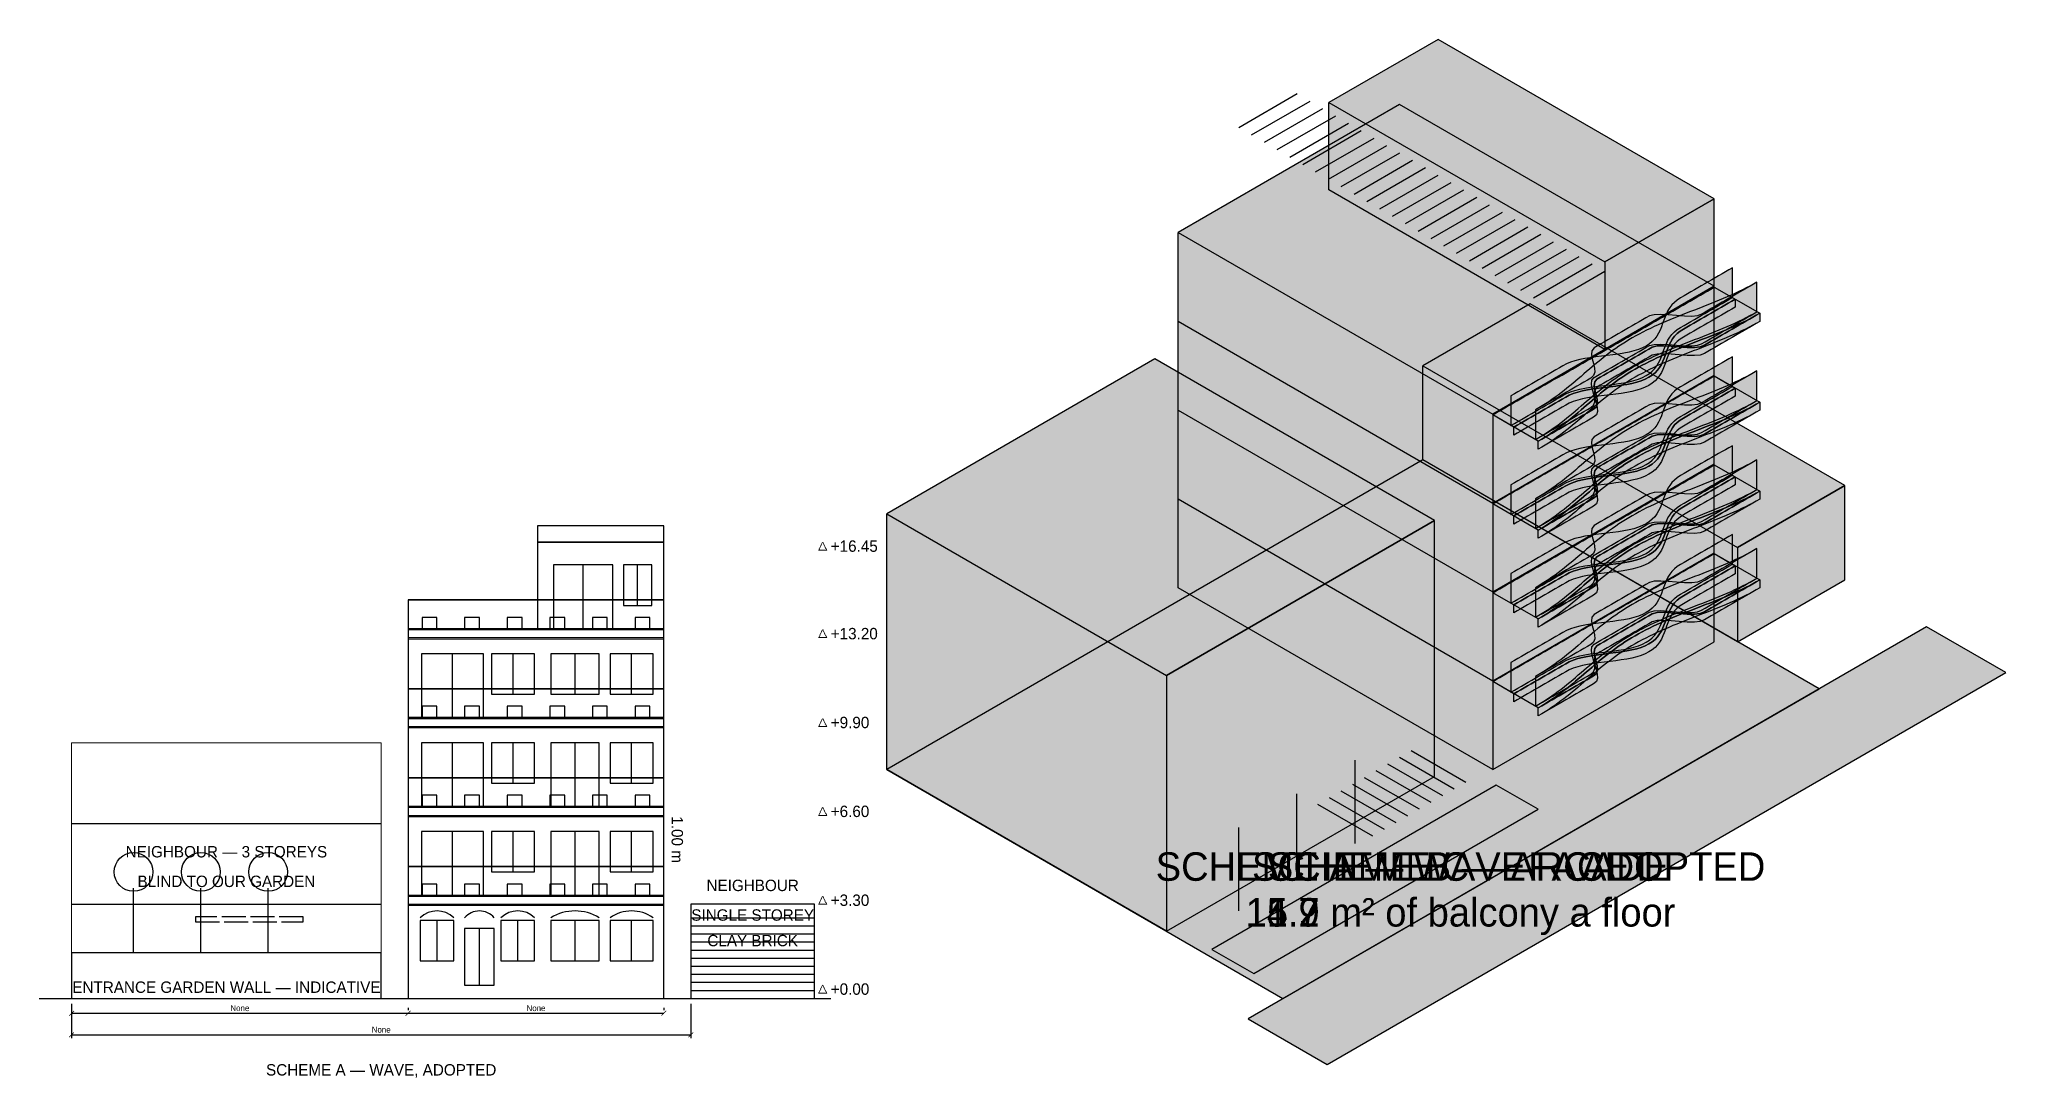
# Model space of a CAD drawing. Header units: millimetres. Extents: x -3851 to 506847, y -6675 to 35120.
# Drawn here: x 433800 to 506847, y -3440 to 35120 of the extents above; entities that cross this region are included whole.
import ezdxf
from ezdxf.enums import TextEntityAlignment as Align

# ---------------------------------------------------------------- set-up
doc = ezdxf.new("R2010")
doc.units = ezdxf.units.MM
doc.header["$LTSCALE"] = 20
doc.linetypes.add('DASHED', pattern=[1.524, 1.27, -0.254])
for name, color, linetype, lineweight in [('A-ANNO-DIMS-CTX', 5, 'CONTINUOUS', 13), ('A-ANNO-PATT-AXO', 8, 'CONTINUOUS', 9), ('A-ANNO-SYMB-CTX', 5, 'DASHED', 13), ('A-ANNO-TEXT-AXO', 7, 'CONTINUOUS', 13), ('A-ANNO-TEXT-CTX', 7, 'CONTINUOUS', 13), ('A-FLOR-AXO', 7, 'CONTINUOUS', 25), ('A-FLOR-CTX', 7, 'CONTINUOUS', 25), ('A-FLOR-OVER-CTX', 7, 'CONTINUOUS', 25), ('A-FURN-CTX', 6, 'CONTINUOUS', 13)]:
    doc.layers.add(name, color=color, linetype=linetype, lineweight=lineweight)
doc.dimstyles.new('ARCH', dxfattribs={"dimtxt": 2.2, "dimasz": 1.8, "dimexe": 1.2, "dimexo": 2, "dimgap": 0.8, "dimtad": 1, "dimlfac": 0.001, "dimblk": 'ARCHTICK', "dimcen": 2.5, "dimazin": 3, "dimtfac": 1, "dimtmove": 0, "dimatfit": 3})

msp = doc.modelspace()

# ---------------------------------------------------------------- texts
at = {"layer": 'A-ANNO-TEXT-AXO'}
for s, p in [('SCHEME A — WAVE  ·  ADOPTED', (486594.229, 4400)), ('SCHEME B — ARCADE', (486594.229, 4400)), ('SCHEME C — FACET', (486594.229, 4400)), ('15.7 m² of balcony a floor', (486594.229, 2700)), ('14.9 m² of balcony a floor', (486594.229, 2700)), ('11.2 m² of balcony a floor', (486594.229, 2700))]:
    msp.add_text(s, height=1058.33333, dxfattribs=at).set_placement(p, align=Align.MIDDLE_CENTER)
at = {"layer": 'A-ANNO-TEXT-CTX'}
for s, p in [('+16.45', (463200, 16300)), ('+13.20', (463200, 13050)), ('+9.90', (463200, 9750)), ('+6.60', (463200, 6450)), ('+3.30', (463200, 3150)), ('+0.00', (463200, -150))]:
    msp.add_text(s, height=423.3333, dxfattribs=at).set_placement(p, align=Align.MIDDLE_LEFT)
msp.add_text('1.00 m', height=423.3333, rotation=-90, dxfattribs=at).set_placement((457500, 5400), align=Align.MIDDLE_CENTER)
for s, height, p in [('NEIGHBOUR — 3 STOREYS', 423.33333, (440750, 4950)), ('BLIND TO OUR GARDEN', 423.33333, (440750, 3850)), ('NEIGHBOUR', 423.3333, (460300, 3700)), ('SINGLE STOREY', 423.33333, (460300, 2600)), ('CLAY BRICK', 423.3333, (460300, 1650)), ('ENTRANCE GARDEN WALL — INDICATIVE', 423.33333, (440750, -80)), ('SCHEME A — WAVE, ADOPTED', 423.33333, (446500, -3150))]:
    msp.add_text(s, height=height, dxfattribs=at).set_placement(p, align=Align.MIDDLE_CENTER)

# ---------------------------------------------------------------- blocks, each defined once
blk = doc.blocks.new('_ARCHTICK')
at = {"color": 0, "linetype": 'BYBLOCK', "const_width": 0.15}
blk.add_lwpolyline([(-0.5, -0.5), (0.5, 0.5)], dxfattribs=at)

# ---------------------------------------------------------------- dimensions: what is measured, and where the dimension line sits
at = {"layer": 'A-ANNO-DIMS-CTX'}
for base, p1, p2 in [((435000, -1850), (435000, -500), (458000, -500)), ((435000, -1050), (435000, -1050), (447500, -1050)), ((447500, -1050), (447500, -1050), (457000, -1050))]:
    msp.add_linear_dim(base=base, p1=p1, p2=p2, text='None', dimstyle='ARCH', override={"dimscale": 100}, dxfattribs=at).render()

# ---------------------------------------------------------------- hatches: boundary and pattern name
at = {"layer": 'A-ANNO-PATT-AXO'}
for points in [[(491959.811, 26855), (496021.47, 29200), (485767.729, 35120), (481706.07, 32775)], [(491959.811, 26855), (496021.47, 29200), (485767.729, 35120), (481706.07, 32775)], [(491959.811, 26855), (496021.47, 29200), (485767.729, 35120), (481706.07, 32775)], [(487794.229, 21200), (496021.47, 25950), (484330.127, 32700), (476102.886, 27950)], [(487794.229, 21200), (496021.47, 25950), (484330.127, 32700), (476102.886, 27950)], [(487794.229, 21200), (496021.47, 25950), (484330.127, 32700), (476102.886, 27950)], [(491959.811, 23605), (481706.07, 29525), (481706.07, 32775), (491959.811, 26855)], [(491959.811, 23605), (481706.07, 29525), (481706.07, 32775), (491959.811, 26855)], [(491959.811, 23605), (481706.07, 29525), (481706.07, 32775), (491959.811, 26855)], [(491959.811, 23605), (496021.47, 25950), (496021.47, 29200), (491959.811, 26855)], [(491959.811, 23605), (496021.47, 25950), (496021.47, 29200), (491959.811, 26855)], [(491959.811, 23605), (496021.47, 25950), (496021.47, 29200), (491959.811, 26855)], [(487794.229, 8000), (476102.886, 14750), (476102.886, 27950), (487794.229, 21200)], [(487794.229, 8000), (476102.886, 14750), (476102.886, 27950), (487794.229, 21200)], [(487794.229, 8000), (476102.886, 14750), (476102.886, 27950), (487794.229, 21200)], [(488469.728, 20780), (488598.279, 20854.219), (488726.83, 20928.438), (488855.38, 21002.656), (488983.931, 21076.875), (489112.482, 21151.094), (489241.032, 21225.312), (489369.583, 21299.531), (489498.134, 21373.75), (489626.684, 21447.969), (489755.235, 21522.187), (489883.786, 21596.406), (490012.336, 21670.625), (490140.887, 21744.844), (490269.437, 21819.062), (490397.988, 21893.281), (490532.136, 21964.268), (490681.667, 22026.374), (490846.05, 22079.905), (491024.041, 22125.58), (491213.925, 22164.387), (491413.575, 22197.557), (491620.524, 22226.512), (491832.052, 22252.824), (492045.28, 22278.154), (492257.27, 22304.199), (492465.128, 22332.63), (492666.102, 22365.035), (492857.679, 22402.865), (493037.674, 22447.383), (493204.3, 22499.619), (493356.238, 22560.335), (493492.676, 22630), (493613.34, 22708.772), (493718.503, 22796.494), (493808.978, 22892.695), (493886.085, 22996.615), (493951.608, 23107.223), (494007.736, 23223.255), (494056.979, 23343.262), (494102.09, 23465.654), (494145.964, 23588.762), (494191.537, 23710.887), (494241.69, 23830.369), (494299.141, 23945.637), (494366.358, 24055.267), (494445.468, 24158.03), (494538.187, 24252.937), (494645.757, 24339.268), (494768.71, 24416.719), (494897.261, 24490.937), (495025.811, 24565.156), (495154.362, 24639.375), (495282.913, 24713.594), (495411.463, 24787.812), (495540.014, 24862.031), (495668.565, 24936.25), (495797.115, 25010.469), (495925.666, 25084.687), (496054.217, 25158.906), (496182.767, 25233.125), (496311.318, 25307.344), (496439.868, 25381.562), (496568.419, 25455.781), (496696.97, 25530), (496696.97, 26630), (496568.419, 26555.781), (496439.868, 26481.562), (496311.318, 26407.344), (496182.767, 26333.125), (496054.217, 26258.906), (495925.666, 26184.687), (495797.115, 26110.469), (495668.565, 26036.25), (495540.014, 25962.031), (495411.463, 25887.812), (495282.913, 25813.594), (495154.362, 25739.375), (495025.811, 25665.156), (494897.261, 25590.937), (494768.71, 25516.719), (494645.757, 25439.268), (494538.187, 25352.937), (494445.468, 25258.03), (494366.358, 25155.267), (494299.141, 25045.637), (494241.69, 24930.369), (494191.537, 24810.887), (494145.964, 24688.762), (494102.09, 24565.654), (494056.979, 24443.262), (494007.736, 24323.255), (493951.608, 24207.223), (493886.085, 24096.615), (493808.978, 23992.695), (493718.503, 23896.494), (493613.34, 23808.772), (493492.676, 23730), (493356.238, 23660.335), (493204.3, 23599.619), (493037.674, 23547.383), (492857.679, 23502.865), (492666.102, 23465.035), (492465.128, 23432.63), (492257.27, 23404.199), (492045.28, 23378.154), (491832.052, 23352.824), (491620.524, 23326.512), (491413.575, 23297.557), (491213.925, 23264.387), (491024.041, 23225.58), (490846.05, 23179.905), (490681.667, 23126.374), (490532.136, 23064.268), (490397.988, 22993.281), (490269.437, 22919.062), (490140.887, 22844.844), (490012.336, 22770.625), (489883.786, 22696.406), (489755.235, 22622.187), (489626.684, 22547.969), (489498.134, 22473.75), (489369.583, 22399.531), (489241.032, 22325.312), (489112.482, 22251.094), (488983.931, 22176.875), (488855.38, 22102.656), (488726.83, 22028.438), (488598.279, 21954.219), (488469.728, 21880)], [(487794.229, 8000), (496021.47, 12750), (496021.47, 25950), (487794.229, 21200)], [(487794.229, 8000), (496021.47, 12750), (496021.47, 25950), (487794.229, 21200)], [(487794.229, 8000), (496021.47, 12750), (496021.47, 25950), (487794.229, 21200)], [(487794.229, 21170), (487922.779, 21244.219), (488051.33, 21318.437), (488179.881, 21392.656), (488308.431, 21466.875), (488436.982, 21541.094), (488565.533, 21615.312), (488694.083, 21689.531), (488822.634, 21763.75), (488951.184, 21837.969), (489079.735, 21912.187), (489208.286, 21986.406), (489336.836, 22060.625), (489465.387, 22134.844), (489593.938, 22209.062), (489722.488, 22283.281), (489851.039, 22357.5), (489979.59, 22431.719), (490108.14, 22505.937), (490236.691, 22580.156), (490365.242, 22654.375), (490493.792, 22728.594), (490622.343, 22802.812), (490750.893, 22877.031), (490879.444, 22951.25), (491007.995, 23025.469), (491136.545, 23099.687), (491265.096, 23173.906), (491393.647, 23248.125), (491522.197, 23322.344), (491650.748, 23396.562), (491779.299, 23470.781), (491907.849, 23545), (492036.4, 23619.219), (492164.951, 23693.437), (492293.501, 23767.656), (492422.052, 23841.875), (492550.603, 23916.094), (492679.153, 23990.312), (492807.704, 24064.531), (492936.254, 24138.75), (493064.805, 24212.969), (493193.356, 24287.187), (493321.906, 24361.406), (493450.457, 24435.625), (493579.008, 24509.844), (493707.558, 24584.062), (493836.109, 24658.281), (493964.66, 24732.5), (494093.21, 24806.719), (494221.761, 24880.937), (494350.312, 24955.156), (494478.862, 25029.375), (494607.413, 25103.594), (494735.964, 25177.812), (494864.514, 25252.031), (494993.065, 25326.25), (495121.615, 25400.469), (495250.166, 25474.687), (495378.717, 25548.906), (495507.267, 25623.125), (495635.818, 25697.344), (495764.369, 25771.562), (495892.919, 25845.781), (496021.47, 25920), (497710.22, 24945), (497580.418, 24871.504), (497448.126, 24799.445), (497313.38, 24728.803), (497176.24, 24659.543), (497036.789, 24591.618), (496895.13, 24524.967), (496751.391, 24459.517), (496605.718, 24395.184), (496458.276, 24331.872), (496309.247, 24269.477), (496158.827, 24207.884), (496007.228, 24146.972), (495854.672, 24086.614), (495701.389, 24026.674), (495547.618, 23967.016), (495393.602, 23907.5), (495239.585, 23847.984), (495085.814, 23788.326), (494932.531, 23728.386), (494779.975, 23668.028), (494628.376, 23607.116), (494477.956, 23545.523), (494328.927, 23483.128), (494181.485, 23419.816), (494035.812, 23355.483), (493892.073, 23290.033), (493750.415, 23223.382), (493610.963, 23155.457), (493473.823, 23086.197), (493339.077, 23015.555), (493206.785, 22943.496), (493076.984, 22870), (492949.684, 22795.059), (492824.874, 22718.68), (492702.519, 22640.885), (492582.558, 22561.707), (492464.908, 22481.194), (492349.465, 22399.408), (492236.103, 22316.42), (492124.674, 22232.316), (492015.015, 22147.19), (491906.943, 22061.148), (491800.262, 21974.303), (491694.759, 21886.778), (491590.215, 21798.699), (491486.396, 21710.201), (491383.066, 21621.421), (491279.981, 21532.5), (491176.896, 21443.579), (491073.566, 21354.799), (490969.747, 21266.301), (490865.202, 21178.222), (490759.7, 21090.697), (490653.018, 21003.852), (490544.947, 20917.81), (490435.287, 20832.684), (490323.859, 20748.58), (490210.497, 20665.592), (490095.054, 20583.806), (489977.404, 20503.293), (489857.443, 20424.115), (489735.087, 20346.32), (489610.278, 20269.941), (489482.978, 20195)], [(487794.229, 21170), (487922.779, 21244.219), (488051.33, 21318.437), (488179.881, 21392.656), (488308.431, 21466.875), (488436.982, 21541.094), (488565.533, 21615.312), (488694.083, 21689.531), (488822.634, 21763.75), (488951.184, 21837.969), (489079.735, 21912.187), (489208.286, 21986.406), (489336.836, 22060.625), (489465.387, 22134.844), (489593.938, 22209.062), (489722.488, 22283.281), (489851.039, 22357.5), (489979.59, 22431.719), (490108.14, 22505.937), (490236.691, 22580.156), (490365.242, 22654.375), (490493.792, 22728.594), (490622.343, 22802.812), (490750.893, 22877.031), (490879.444, 22951.25), (491007.995, 23025.469), (491136.545, 23099.687), (491265.096, 23173.906), (491393.647, 23248.125), (491522.197, 23322.344), (491650.748, 23396.562), (491779.299, 23470.781), (491907.849, 23545), (492036.4, 23619.219), (492164.951, 23693.437), (492293.501, 23767.656), (492422.052, 23841.875), (492550.603, 23916.094), (492679.153, 23990.312), (492807.704, 24064.531), (492936.254, 24138.75), (493064.805, 24212.969), (493193.356, 24287.187), (493321.906, 24361.406), (493450.457, 24435.625), (493579.008, 24509.844), (493707.558, 24584.062), (493836.109, 24658.281), (493964.66, 24732.5), (494093.21, 24806.719), (494221.761, 24880.937), (494350.312, 24955.156), (494478.862, 25029.375), (494607.413, 25103.594), (494735.964, 25177.812), (494864.514, 25252.031), (494993.065, 25326.25), (495121.615, 25400.469), (495250.166, 25474.687), (495378.717, 25548.906), (495507.267, 25623.125), (495635.818, 25697.344), (495764.369, 25771.562), (495892.919, 25845.781), (496021.47, 25920), (497710.22, 24945), (497581.669, 24870.781), (497453.118, 24796.562), (497324.568, 24722.344), (497196.017, 24648.125), (497067.466, 24573.906), (496938.916, 24499.688), (496810.365, 24425.469), (496681.814, 24351.25), (496553.264, 24277.031), (496424.713, 24202.812), (496296.162, 24128.594), (496167.612, 24054.375), (496039.061, 23980.156), (495910.51, 23905.938), (495781.96, 23831.719), (495653.409, 23757.5), (495501.324, 23696.869), (495285.92, 23672.795), (495019.175, 23678.363), (494721.699, 23701.673), (494418.682, 23728.183), (494136.141, 23742.87), (493897.041, 23732.477), (493717.867, 23687.486), (493587.127, 23614.531), (493458.576, 23540.312), (493330.025, 23466.094), (493201.475, 23391.875), (493072.924, 23317.656), (492944.373, 23243.438), (492815.823, 23169.219), (492687.272, 23095), (492558.722, 23020.781), (492430.171, 22946.562), (492301.62, 22872.344), (492173.07, 22798.125), (492044.519, 22723.906), (491915.968, 22649.688), (491787.418, 22575.469), (491661.056, 22499.986), (491583.129, 22396.54), (491565.128, 22258.495), (491590.567, 22095.37), (491636.483, 21920.423), (491676.858, 21748.675), (491686.502, 21594.67), (491644.804, 21470.307), (491539.789, 21382.5), (491411.238, 21308.281), (491282.687, 21234.062), (491154.137, 21159.844), (491025.586, 21085.625), (490897.035, 21011.406), (490768.485, 20937.188), (490639.934, 20862.969), (490511.383, 20788.75), (490382.833, 20714.531), (490254.282, 20640.312), (490125.731, 20566.094), (489997.181, 20491.875), (489868.63, 20417.656), (489740.079, 20343.438), (489611.529, 20269.219), (489482.978, 20195)], [(487794.229, 21170), (487922.779, 21244.219), (488051.33, 21318.437), (488179.881, 21392.656), (488308.431, 21466.875), (488436.982, 21541.094), (488565.533, 21615.312), (488694.083, 21689.531), (488822.634, 21763.75), (488951.184, 21837.969), (489079.735, 21912.187), (489208.286, 21986.406), (489336.836, 22060.625), (489465.387, 22134.844), (489593.938, 22209.062), (489722.488, 22283.281), (489851.039, 22357.5), (489979.59, 22431.719), (490108.14, 22505.937), (490236.691, 22580.156), (490365.242, 22654.375), (490493.792, 22728.594), (490622.343, 22802.812), (490750.893, 22877.031), (490879.444, 22951.25), (491007.995, 23025.469), (491136.545, 23099.687), (491265.096, 23173.906), (491393.647, 23248.125), (491522.197, 23322.344), (491650.748, 23396.562), (491779.299, 23470.781), (491907.849, 23545), (492036.4, 23619.219), (492164.951, 23693.437), (492293.501, 23767.656), (492422.052, 23841.875), (492550.603, 23916.094), (492679.153, 23990.312), (492807.704, 24064.531), (492936.254, 24138.75), (493064.805, 24212.969), (493193.356, 24287.187), (493321.906, 24361.406), (493450.457, 24435.625), (493579.008, 24509.844), (493707.558, 24584.062), (493836.109, 24658.281), (493964.66, 24732.5), (494093.21, 24806.719), (494221.761, 24880.937), (494350.312, 24955.156), (494478.862, 25029.375), (494607.413, 25103.594), (494735.964, 25177.812), (494864.514, 25252.031), (494993.065, 25326.25), (495121.615, 25400.469), (495250.166, 25474.687), (495378.717, 25548.906), (495507.267, 25623.125), (495635.818, 25697.344), (495764.369, 25771.562), (495892.919, 25845.781), (496021.47, 25920), (496800.893, 25470), (496672.342, 25395.781), (496543.792, 25321.562), (496415.241, 25247.344), (496286.69, 25173.125), (496158.14, 25098.906), (496029.589, 25024.688), (495901.038, 24950.469), (495772.488, 24876.25), (495643.937, 24802.031), (495515.386, 24727.812), (495386.836, 24653.594), (495258.285, 24579.375), (495129.734, 24505.156), (495001.184, 24430.938), (494872.633, 24356.719), (494749.68, 24279.268), (494642.11, 24192.937), (494549.391, 24098.03), (494470.281, 23995.267), (494403.064, 23885.637), (494345.613, 23770.369), (494295.46, 23650.887), (494249.887, 23528.762), (494206.013, 23405.654), (494160.902, 23283.262), (494111.659, 23163.255), (494055.531, 23047.223), (493990.008, 22936.615), (493912.901, 22832.695), (493822.426, 22736.494), (493717.263, 22648.772), (493596.599, 22570), (493460.161, 22500.335), (493308.224, 22439.619), (493141.597, 22387.383), (492961.602, 22342.865), (492770.025, 22305.035), (492569.051, 22272.63), (492361.193, 22244.199), (492149.203, 22218.154), (491935.975, 22192.824), (491724.447, 22166.512), (491517.498, 22137.557), (491317.848, 22104.387), (491127.964, 22065.58), (490949.973, 22019.905), (490785.59, 21966.374), (490636.059, 21904.268), (490501.911, 21833.281), (490373.361, 21759.062), (490244.81, 21684.844), (490116.259, 21610.625), (489987.709, 21536.406), (489859.158, 21462.188), (489730.607, 21387.969), (489602.057, 21313.75), (489473.506, 21239.531), (489344.955, 21165.312), (489216.405, 21091.094), (489087.854, 21016.875), (488959.303, 20942.656), (488830.753, 20868.438), (488702.202, 20794.219), (488573.651, 20720)], [(489379.055, 20255), (489506.355, 20329.941), (489631.164, 20406.32), (489753.52, 20484.115), (489873.481, 20563.293), (489991.131, 20643.806), (490106.574, 20725.592), (490219.936, 20808.58), (490331.364, 20892.684), (490441.024, 20977.81), (490549.095, 21063.852), (490655.777, 21150.697), (490761.279, 21238.222), (490865.824, 21326.301), (490969.642, 21414.799), (491072.973, 21503.579), (491176.058, 21592.5), (491279.143, 21681.421), (491382.473, 21770.201), (491486.292, 21858.699), (491590.836, 21946.778), (491696.339, 22034.303), (491803.02, 22121.148), (491911.092, 22207.19), (492020.751, 22292.316), (492132.18, 22376.42), (492245.542, 22459.408), (492360.985, 22541.194), (492478.635, 22621.707), (492598.596, 22700.885), (492720.951, 22778.68), (492845.761, 22855.059), (492973.061, 22930), (493102.862, 23003.496), (493235.154, 23075.555), (493369.9, 23146.197), (493507.04, 23215.457), (493646.492, 23283.382), (493788.15, 23350.033), (493931.889, 23415.483), (494077.562, 23479.816), (494225.004, 23543.128), (494374.033, 23605.523), (494524.453, 23667.116), (494676.052, 23728.028), (494828.608, 23788.386), (494981.891, 23848.326), (495135.662, 23907.984), (495289.679, 23967.5), (495443.695, 24027.016), (495597.466, 24086.674), (495750.749, 24146.614), (495903.305, 24206.972), (496054.904, 24267.884), (496205.324, 24329.477), (496354.353, 24391.872), (496501.795, 24455.184), (496647.468, 24519.517), (496791.207, 24584.967), (496932.865, 24651.618), (497072.317, 24719.543), (497209.457, 24788.803), (497344.203, 24859.445), (497476.495, 24931.504), (497606.296, 25005), (497606.296, 26105), (497476.495, 26031.504), (497344.203, 25959.445), (497209.457, 25888.803), (497072.317, 25819.543), (496932.865, 25751.618), (496791.207, 25684.967), (496647.468, 25619.517), (496501.795, 25555.184), (496354.353, 25491.872), (496205.324, 25429.477), (496054.904, 25367.884), (495903.305, 25306.972), (495750.749, 25246.614), (495597.466, 25186.674), (495443.695, 25127.016), (495289.679, 25067.5), (495135.662, 25007.984), (494981.891, 24948.326), (494828.608, 24888.386), (494676.052, 24828.028), (494524.453, 24767.116), (494374.033, 24705.523), (494225.004, 24643.128), (494077.562, 24579.816), (493931.889, 24515.483), (493788.15, 24450.033), (493646.492, 24383.382), (493507.04, 24315.457), (493369.9, 24246.197), (493235.154, 24175.555), (493102.862, 24103.496), (492973.061, 24030), (492845.761, 23955.059), (492720.951, 23878.68), (492598.596, 23800.885), (492478.635, 23721.707), (492360.985, 23641.194), (492245.542, 23559.408), (492132.18, 23476.42), (492020.751, 23392.316), (491911.092, 23307.19), (491803.02, 23221.148), (491696.339, 23134.303), (491590.836, 23046.778), (491486.292, 22958.699), (491382.473, 22870.201), (491279.143, 22781.421), (491176.058, 22692.5), (491072.973, 22603.579), (490969.642, 22514.799), (490865.824, 22426.301), (490761.279, 22338.222), (490655.777, 22250.697), (490549.095, 22163.852), (490441.024, 22077.81), (490331.364, 21992.684), (490219.936, 21908.58), (490106.574, 21825.592), (489991.131, 21743.806), (489873.481, 21663.293), (489753.52, 21584.115), (489631.164, 21506.32), (489506.355, 21429.941), (489379.055, 21355)], [(489379.055, 20255), (489507.606, 20329.219), (489636.156, 20403.438), (489764.707, 20477.656), (489893.258, 20551.875), (490021.808, 20626.094), (490150.359, 20700.312), (490278.91, 20774.531), (490407.46, 20848.75), (490536.011, 20922.969), (490664.562, 20997.188), (490793.112, 21071.406), (490921.663, 21145.625), (491050.214, 21219.844), (491178.764, 21294.062), (491307.315, 21368.281), (491435.865, 21442.5), (491540.881, 21530.307), (491582.579, 21654.67), (491572.935, 21808.675), (491532.56, 21980.423), (491486.644, 22155.37), (491461.205, 22318.495), (491479.206, 22456.54), (491557.133, 22559.986), (491683.495, 22635.469), (491812.045, 22709.687), (491940.596, 22783.906), (492069.147, 22858.125), (492197.697, 22932.344), (492326.248, 23006.562), (492454.798, 23080.781), (492583.349, 23155), (492711.9, 23229.219), (492840.45, 23303.437), (492969.001, 23377.656), (493097.552, 23451.875), (493226.102, 23526.094), (493354.653, 23600.312), (493483.204, 23674.531), (493613.944, 23747.486), (493793.118, 23792.477), (494032.218, 23802.87), (494314.759, 23788.183), (494617.776, 23761.673), (494915.252, 23738.363), (495181.997, 23732.795), (495397.401, 23756.869), (495549.486, 23817.5), (495678.037, 23891.719), (495806.587, 23965.938), (495935.138, 24040.156), (496063.689, 24114.375), (496192.239, 24188.594), (496320.79, 24262.812), (496449.341, 24337.031), (496577.891, 24411.25), (496706.442, 24485.469), (496834.993, 24559.688), (496963.543, 24633.906), (497092.094, 24708.125), (497220.645, 24782.344), (497349.195, 24856.562), (497477.746, 24930.781), (497606.296, 25005), (497606.296, 26105), (497477.746, 26030.781), (497349.195, 25956.562), (497220.645, 25882.344), (497092.094, 25808.125), (496963.543, 25733.906), (496834.993, 25659.687), (496706.442, 25585.469), (496577.891, 25511.25), (496449.341, 25437.031), (496320.79, 25362.812), (496192.239, 25288.594), (496063.689, 25214.375), (495935.138, 25140.156), (495806.587, 25065.937), (495678.037, 24991.719), (495549.486, 24917.5), (495397.401, 24856.869), (495181.997, 24832.795), (494915.252, 24838.363), (494617.776, 24861.673), (494314.759, 24888.183), (494032.218, 24902.87), (493793.118, 24892.477), (493613.944, 24847.486), (493483.204, 24774.531), (493354.653, 24700.312), (493226.102, 24626.094), (493097.552, 24551.875), (492969.001, 24477.656), (492840.45, 24403.437), (492711.9, 24329.219), (492583.349, 24255), (492454.798, 24180.781), (492326.248, 24106.562), (492197.697, 24032.344), (492069.147, 23958.125), (491940.596, 23883.906), (491812.045, 23809.687), (491683.495, 23735.469), (491557.133, 23659.986), (491479.206, 23556.54), (491461.205, 23418.495), (491486.644, 23255.37), (491532.56, 23080.423), (491572.935, 22908.675), (491582.579, 22754.67), (491540.881, 22630.307), (491435.865, 22542.5), (491307.315, 22468.281), (491178.764, 22394.062), (491050.214, 22319.844), (490921.663, 22245.625), (490793.112, 22171.406), (490664.562, 22097.187), (490536.011, 22022.969), (490407.46, 21948.75), (490278.91, 21874.531), (490150.359, 21800.312), (490021.808, 21726.094), (489893.258, 21651.875), (489764.707, 21577.656), (489636.156, 21503.437), (489507.606, 21429.219), (489379.055, 21355)], [(496887.495, 16250), (500871.212, 18550), (489179.869, 25300), (485196.152, 23000)], [(496887.495, 16250), (500871.212, 18550), (489179.869, 25300), (485196.152, 23000)], [(496887.495, 16250), (500871.212, 18550), (489179.869, 25300), (485196.152, 23000)], [(488573.651, 20720), (488702.202, 20794.219), (488830.753, 20868.438), (488959.303, 20942.656), (489087.854, 21016.875), (489216.405, 21091.094), (489344.955, 21165.312), (489473.506, 21239.531), (489602.057, 21313.75), (489730.607, 21387.969), (489859.158, 21462.188), (489987.709, 21536.406), (490116.259, 21610.625), (490244.81, 21684.844), (490373.361, 21759.062), (490501.911, 21833.281), (490636.059, 21904.268), (490785.59, 21966.374), (490949.973, 22019.905), (491127.964, 22065.58), (491317.848, 22104.387), (491517.498, 22137.557), (491724.447, 22166.512), (491935.975, 22192.824), (492149.203, 22218.154), (492361.193, 22244.199), (492569.051, 22272.63), (492770.025, 22305.035), (492961.602, 22342.865), (493141.597, 22387.383), (493308.224, 22439.619), (493460.161, 22500.335), (493596.599, 22570), (493717.263, 22648.772), (493822.426, 22736.494), (493912.901, 22832.695), (493990.008, 22936.615), (494055.531, 23047.223), (494111.659, 23163.255), (494160.902, 23283.262), (494206.013, 23405.654), (494249.887, 23528.762), (494295.46, 23650.887), (494345.613, 23770.369), (494403.064, 23885.637), (494470.281, 23995.267), (494549.391, 24098.03), (494642.11, 24192.937), (494749.68, 24279.268), (494872.633, 24356.719), (495001.184, 24430.938), (495129.734, 24505.156), (495258.285, 24579.375), (495386.836, 24653.594), (495515.386, 24727.812), (495643.937, 24802.031), (495772.488, 24876.25), (495901.038, 24950.469), (496029.589, 25024.688), (496158.14, 25098.906), (496286.69, 25173.125), (496415.241, 25247.344), (496543.792, 25321.562), (496672.342, 25395.781), (496800.893, 25470), (496800.893, 25170), (496672.342, 25095.781), (496543.792, 25021.562), (496415.241, 24947.344), (496286.69, 24873.125), (496158.14, 24798.906), (496029.589, 24724.687), (495901.038, 24650.469), (495772.488, 24576.25), (495643.937, 24502.031), (495515.386, 24427.812), (495386.836, 24353.594), (495258.285, 24279.375), (495129.734, 24205.156), (495001.184, 24130.937), (494872.633, 24056.719), (494749.68, 23979.268), (494642.11, 23892.937), (494549.391, 23798.03), (494470.281, 23695.267), (494403.064, 23585.637), (494345.613, 23470.369), (494295.46, 23350.887), (494249.887, 23228.762), (494206.013, 23105.654), (494160.902, 22983.262), (494111.659, 22863.255), (494055.531, 22747.223), (493990.008, 22636.615), (493912.901, 22532.695), (493822.426, 22436.494), (493717.263, 22348.772), (493596.599, 22270), (493460.161, 22200.335), (493308.224, 22139.619), (493141.597, 22087.383), (492961.602, 22042.865), (492770.025, 22005.035), (492569.051, 21972.63), (492361.193, 21944.199), (492149.203, 21918.154), (491935.975, 21892.824), (491724.447, 21866.512), (491517.498, 21837.557), (491317.848, 21804.387), (491127.964, 21765.58), (490949.973, 21719.905), (490785.59, 21666.374), (490636.059, 21604.268), (490501.911, 21533.281), (490373.361, 21459.062), (490244.81, 21384.844), (490116.259, 21310.625), (489987.709, 21236.406), (489859.158, 21162.187), (489730.607, 21087.969), (489602.057, 21013.75), (489473.506, 20939.531), (489344.955, 20865.312), (489216.405, 20791.094), (489087.854, 20716.875), (488959.303, 20642.656), (488830.753, 20568.437), (488702.202, 20494.219), (488573.651, 20420)], [(489482.978, 20195), (489610.278, 20269.941), (489735.087, 20346.32), (489857.443, 20424.115), (489977.404, 20503.293), (490095.054, 20583.806), (490210.497, 20665.592), (490323.859, 20748.58), (490435.287, 20832.684), (490544.947, 20917.81), (490653.018, 21003.852), (490759.7, 21090.697), (490865.202, 21178.222), (490969.747, 21266.301), (491073.566, 21354.799), (491176.896, 21443.579), (491279.981, 21532.5), (491383.066, 21621.421), (491486.396, 21710.201), (491590.215, 21798.699), (491694.759, 21886.778), (491800.262, 21974.303), (491906.943, 22061.148), (492015.015, 22147.19), (492124.674, 22232.316), (492236.103, 22316.42), (492349.465, 22399.408), (492464.908, 22481.194), (492582.558, 22561.707), (492702.519, 22640.885), (492824.874, 22718.68), (492949.684, 22795.059), (493076.984, 22870), (493206.785, 22943.496), (493339.077, 23015.555), (493473.823, 23086.197), (493610.963, 23155.457), (493750.415, 23223.382), (493892.073, 23290.033), (494035.812, 23355.483), (494181.485, 23419.816), (494328.927, 23483.128), (494477.956, 23545.523), (494628.376, 23607.116), (494779.975, 23668.028), (494932.531, 23728.386), (495085.814, 23788.326), (495239.585, 23847.984), (495393.602, 23907.5), (495547.618, 23967.016), (495701.389, 24026.674), (495854.672, 24086.614), (496007.228, 24146.972), (496158.827, 24207.884), (496309.247, 24269.477), (496458.276, 24331.872), (496605.718, 24395.184), (496751.391, 24459.517), (496895.13, 24524.967), (497036.789, 24591.618), (497176.24, 24659.543), (497313.38, 24728.803), (497448.126, 24799.445), (497580.418, 24871.504), (497710.22, 24945), (497710.22, 24645), (497580.418, 24571.504), (497448.126, 24499.445), (497313.38, 24428.803), (497176.24, 24359.543), (497036.789, 24291.618), (496895.13, 24224.967), (496751.391, 24159.517), (496605.718, 24095.184), (496458.276, 24031.872), (496309.247, 23969.477), (496158.827, 23907.884), (496007.228, 23846.972), (495854.672, 23786.614), (495701.389, 23726.674), (495547.618, 23667.016), (495393.602, 23607.5), (495239.585, 23547.984), (495085.814, 23488.326), (494932.531, 23428.386), (494779.975, 23368.028), (494628.376, 23307.116), (494477.956, 23245.523), (494328.927, 23183.128), (494181.485, 23119.816), (494035.812, 23055.483), (493892.073, 22990.033), (493750.415, 22923.382), (493610.963, 22855.457), (493473.823, 22786.197), (493339.077, 22715.555), (493206.785, 22643.496), (493076.984, 22570), (492949.684, 22495.059), (492824.874, 22418.68), (492702.519, 22340.885), (492582.558, 22261.707), (492464.908, 22181.194), (492349.465, 22099.408), (492236.103, 22016.42), (492124.674, 21932.316), (492015.015, 21847.19), (491906.943, 21761.148), (491800.262, 21674.303), (491694.759, 21586.778), (491590.215, 21498.699), (491486.396, 21410.201), (491383.066, 21321.421), (491279.981, 21232.5), (491176.896, 21143.579), (491073.566, 21054.799), (490969.747, 20966.301), (490865.202, 20878.222), (490759.7, 20790.697), (490653.018, 20703.852), (490544.947, 20617.81), (490435.287, 20532.684), (490323.859, 20448.58), (490210.497, 20365.592), (490095.054, 20283.806), (489977.404, 20203.293), (489857.443, 20124.115), (489735.087, 20046.32), (489610.278, 19969.941), (489482.978, 19895)], [(489482.978, 20195), (489611.529, 20269.219), (489740.079, 20343.438), (489868.63, 20417.656), (489997.181, 20491.875), (490125.731, 20566.094), (490254.282, 20640.312), (490382.833, 20714.531), (490511.383, 20788.75), (490639.934, 20862.969), (490768.485, 20937.188), (490897.035, 21011.406), (491025.586, 21085.625), (491154.137, 21159.844), (491282.687, 21234.062), (491411.238, 21308.281), (491539.789, 21382.5), (491644.804, 21470.307), (491686.502, 21594.67), (491676.858, 21748.675), (491636.483, 21920.423), (491590.567, 22095.37), (491565.128, 22258.495), (491583.129, 22396.54), (491661.056, 22499.986), (491787.418, 22575.469), (491915.968, 22649.688), (492044.519, 22723.906), (492173.07, 22798.125), (492301.62, 22872.344), (492430.171, 22946.562), (492558.722, 23020.781), (492687.272, 23095), (492815.823, 23169.219), (492944.373, 23243.438), (493072.924, 23317.656), (493201.475, 23391.875), (493330.025, 23466.094), (493458.576, 23540.312), (493587.127, 23614.531), (493717.867, 23687.486), (493897.041, 23732.477), (494136.141, 23742.87), (494418.682, 23728.183), (494721.699, 23701.673), (495019.175, 23678.363), (495285.92, 23672.795), (495501.324, 23696.869), (495653.409, 23757.5), (495781.96, 23831.719), (495910.51, 23905.938), (496039.061, 23980.156), (496167.612, 24054.375), (496296.162, 24128.594), (496424.713, 24202.812), (496553.264, 24277.031), (496681.814, 24351.25), (496810.365, 24425.469), (496938.916, 24499.688), (497067.466, 24573.906), (497196.017, 24648.125), (497324.568, 24722.344), (497453.118, 24796.562), (497581.669, 24870.781), (497710.22, 24945), (497710.22, 24645), (497581.669, 24570.781), (497453.118, 24496.562), (497324.568, 24422.344), (497196.017, 24348.125), (497067.466, 24273.906), (496938.916, 24199.687), (496810.365, 24125.469), (496681.814, 24051.25), (496553.264, 23977.031), (496424.713, 23902.812), (496296.162, 23828.594), (496167.612, 23754.375), (496039.061, 23680.156), (495910.51, 23605.937), (495781.96, 23531.719), (495653.409, 23457.5), (495501.324, 23396.869), (495285.92, 23372.795), (495019.175, 23378.363), (494721.699, 23401.673), (494418.682, 23428.183), (494136.141, 23442.87), (493897.041, 23432.477), (493717.867, 23387.486), (493587.127, 23314.531), (493458.576, 23240.312), (493330.025, 23166.094), (493201.475, 23091.875), (493072.924, 23017.656), (492944.373, 22943.437), (492815.823, 22869.219), (492687.272, 22795), (492558.722, 22720.781), (492430.171, 22646.562), (492301.62, 22572.344), (492173.07, 22498.125), (492044.519, 22423.906), (491915.968, 22349.687), (491787.418, 22275.469), (491661.056, 22199.986), (491583.129, 22096.54), (491565.128, 21958.495), (491590.567, 21795.37), (491636.483, 21620.423), (491676.858, 21448.675), (491686.502, 21294.67), (491644.804, 21170.307), (491539.789, 21082.5), (491411.238, 21008.281), (491282.687, 20934.062), (491154.137, 20859.844), (491025.586, 20785.625), (490897.035, 20711.406), (490768.485, 20637.188), (490639.934, 20562.969), (490511.383, 20488.75), (490382.833, 20414.531), (490254.282, 20340.312), (490125.731, 20266.094), (489997.181, 20191.875), (489868.63, 20117.656), (489740.079, 20043.438), (489611.529, 19969.219), (489482.978, 19895)], [(475669.873, 11500), (485629.165, 17250), (475236.86, 23250), (465277.568, 17500)], [(475669.873, 11500), (485629.165, 17250), (475236.86, 23250), (465277.568, 17500)], [(475669.873, 11500), (485629.165, 17250), (475236.86, 23250), (465277.568, 17500)], [(496887.495, 12750), (485196.152, 19500), (485196.152, 23000), (496887.495, 16250)], [(496887.495, 12750), (485196.152, 19500), (485196.152, 23000), (496887.495, 16250)], [(496887.495, 12750), (485196.152, 19500), (485196.152, 23000), (496887.495, 16250)], [(488469.728, 17480), (488598.279, 17554.219), (488726.83, 17628.437), (488855.38, 17702.656), (488983.931, 17776.875), (489112.482, 17851.094), (489241.032, 17925.312), (489369.583, 17999.531), (489498.134, 18073.75), (489626.684, 18147.969), (489755.235, 18222.187), (489883.786, 18296.406), (490012.336, 18370.625), (490140.887, 18444.844), (490269.437, 18519.062), (490397.988, 18593.281), (490532.136, 18664.268), (490681.667, 18726.374), (490846.05, 18779.905), (491024.041, 18825.58), (491213.925, 18864.387), (491413.575, 18897.557), (491620.524, 18926.512), (491832.052, 18952.824), (492045.28, 18978.154), (492257.27, 19004.199), (492465.128, 19032.63), (492666.102, 19065.035), (492857.679, 19102.865), (493037.674, 19147.383), (493204.3, 19199.619), (493356.238, 19260.335), (493492.676, 19330), (493613.34, 19408.772), (493718.503, 19496.494), (493808.978, 19592.695), (493886.085, 19696.615), (493951.608, 19807.223), (494007.736, 19923.255), (494056.979, 20043.262), (494102.09, 20165.654), (494145.964, 20288.762), (494191.537, 20410.887), (494241.69, 20530.369), (494299.141, 20645.637), (494366.358, 20755.267), (494445.468, 20858.03), (494538.187, 20952.937), (494645.757, 21039.268), (494768.71, 21116.719), (494897.261, 21190.937), (495025.811, 21265.156), (495154.362, 21339.375), (495282.913, 21413.594), (495411.463, 21487.812), (495540.014, 21562.031), (495668.565, 21636.25), (495797.115, 21710.469), (495925.666, 21784.687), (496054.217, 21858.906), (496182.767, 21933.125), (496311.318, 22007.344), (496439.868, 22081.562), (496568.419, 22155.781), (496696.97, 22230), (496696.97, 23330), (496568.419, 23255.781), (496439.868, 23181.562), (496311.318, 23107.344), (496182.767, 23033.125), (496054.217, 22958.906), (495925.666, 22884.688), (495797.115, 22810.469), (495668.565, 22736.25), (495540.014, 22662.031), (495411.463, 22587.812), (495282.913, 22513.594), (495154.362, 22439.375), (495025.811, 22365.156), (494897.261, 22290.938), (494768.71, 22216.719), (494645.757, 22139.268), (494538.187, 22052.937), (494445.468, 21958.03), (494366.358, 21855.267), (494299.141, 21745.637), (494241.69, 21630.369), (494191.537, 21510.887), (494145.964, 21388.762), (494102.09, 21265.654), (494056.979, 21143.262), (494007.736, 21023.255), (493951.608, 20907.223), (493886.085, 20796.615), (493808.978, 20692.695), (493718.503, 20596.494), (493613.34, 20508.772), (493492.676, 20430), (493356.238, 20360.335), (493204.3, 20299.619), (493037.674, 20247.383), (492857.679, 20202.865), (492666.102, 20165.035), (492465.128, 20132.63), (492257.27, 20104.199), (492045.28, 20078.154), (491832.052, 20052.824), (491620.524, 20026.512), (491413.575, 19997.557), (491213.925, 19964.387), (491024.041, 19925.58), (490846.05, 19879.905), (490681.667, 19826.374), (490532.136, 19764.268), (490397.988, 19693.281), (490269.437, 19619.062), (490140.887, 19544.844), (490012.336, 19470.625), (489883.786, 19396.406), (489755.235, 19322.188), (489626.684, 19247.969), (489498.134, 19173.75), (489369.583, 19099.531), (489241.032, 19025.312), (489112.482, 18951.094), (488983.931, 18876.875), (488855.38, 18802.656), (488726.83, 18728.438), (488598.279, 18654.219), (488469.728, 18580)], [(489379.055, 16955), (489506.355, 17029.941), (489631.164, 17106.32), (489753.52, 17184.115), (489873.481, 17263.293), (489991.131, 17343.806), (490106.574, 17425.592), (490219.936, 17508.58), (490331.364, 17592.684), (490441.024, 17677.81), (490549.095, 17763.852), (490655.777, 17850.697), (490761.279, 17938.222), (490865.824, 18026.301), (490969.642, 18114.799), (491072.973, 18203.579), (491176.058, 18292.5), (491279.143, 18381.421), (491382.473, 18470.201), (491486.292, 18558.699), (491590.836, 18646.778), (491696.339, 18734.303), (491803.02, 18821.148), (491911.092, 18907.19), (492020.751, 18992.316), (492132.18, 19076.42), (492245.542, 19159.408), (492360.985, 19241.194), (492478.635, 19321.707), (492598.596, 19400.885), (492720.951, 19478.68), (492845.761, 19555.059), (492973.061, 19630), (493102.862, 19703.496), (493235.154, 19775.555), (493369.9, 19846.197), (493507.04, 19915.457), (493646.492, 19983.382), (493788.15, 20050.033), (493931.889, 20115.483), (494077.562, 20179.816), (494225.004, 20243.128), (494374.033, 20305.523), (494524.453, 20367.116), (494676.052, 20428.028), (494828.608, 20488.386), (494981.891, 20548.326), (495135.662, 20607.984), (495289.679, 20667.5), (495443.695, 20727.016), (495597.466, 20786.674), (495750.749, 20846.614), (495903.305, 20906.972), (496054.904, 20967.884), (496205.324, 21029.477), (496354.353, 21091.872), (496501.795, 21155.184), (496647.468, 21219.517), (496791.207, 21284.967), (496932.865, 21351.618), (497072.317, 21419.543), (497209.457, 21488.803), (497344.203, 21559.445), (497476.495, 21631.504), (497606.296, 21705), (497606.296, 22805), (497476.495, 22731.504), (497344.203, 22659.445), (497209.457, 22588.803), (497072.317, 22519.543), (496932.865, 22451.618), (496791.207, 22384.967), (496647.468, 22319.517), (496501.795, 22255.184), (496354.353, 22191.872), (496205.324, 22129.477), (496054.904, 22067.884), (495903.305, 22006.972), (495750.749, 21946.614), (495597.466, 21886.674), (495443.695, 21827.016), (495289.679, 21767.5), (495135.662, 21707.984), (494981.891, 21648.326), (494828.608, 21588.386), (494676.052, 21528.028), (494524.453, 21467.116), (494374.033, 21405.523), (494225.004, 21343.128), (494077.562, 21279.816), (493931.889, 21215.483), (493788.15, 21150.033), (493646.492, 21083.382), (493507.04, 21015.457), (493369.9, 20946.197), (493235.154, 20875.555), (493102.862, 20803.496), (492973.061, 20730), (492845.761, 20655.059), (492720.951, 20578.68), (492598.596, 20500.885), (492478.635, 20421.707), (492360.985, 20341.194), (492245.542, 20259.408), (492132.18, 20176.42), (492020.751, 20092.316), (491911.092, 20007.19), (491803.02, 19921.148), (491696.339, 19834.303), (491590.836, 19746.778), (491486.292, 19658.699), (491382.473, 19570.201), (491279.143, 19481.421), (491176.058, 19392.5), (491072.973, 19303.579), (490969.642, 19214.799), (490865.824, 19126.301), (490761.279, 19038.222), (490655.777, 18950.697), (490549.095, 18863.852), (490441.024, 18777.81), (490331.364, 18692.684), (490219.936, 18608.58), (490106.574, 18525.592), (489991.131, 18443.806), (489873.481, 18363.293), (489753.52, 18284.115), (489631.164, 18206.32), (489506.355, 18129.941), (489379.055, 18055)], [(489379.055, 16955), (489507.606, 17029.219), (489636.156, 17103.438), (489764.707, 17177.656), (489893.258, 17251.875), (490021.808, 17326.094), (490150.359, 17400.312), (490278.91, 17474.531), (490407.46, 17548.75), (490536.011, 17622.969), (490664.562, 17697.188), (490793.112, 17771.406), (490921.663, 17845.625), (491050.214, 17919.844), (491178.764, 17994.062), (491307.315, 18068.281), (491435.865, 18142.5), (491540.881, 18230.307), (491582.579, 18354.67), (491572.935, 18508.675), (491532.56, 18680.423), (491486.644, 18855.37), (491461.205, 19018.495), (491479.206, 19156.54), (491557.133, 19259.986), (491683.495, 19335.469), (491812.045, 19409.687), (491940.596, 19483.906), (492069.147, 19558.125), (492197.697, 19632.344), (492326.248, 19706.562), (492454.798, 19780.781), (492583.349, 19855), (492711.9, 19929.219), (492840.45, 20003.437), (492969.001, 20077.656), (493097.552, 20151.875), (493226.102, 20226.094), (493354.653, 20300.312), (493483.204, 20374.531), (493613.944, 20447.486), (493793.118, 20492.477), (494032.218, 20502.87), (494314.759, 20488.183), (494617.776, 20461.673), (494915.252, 20438.363), (495181.997, 20432.795), (495397.401, 20456.869), (495549.486, 20517.5), (495678.037, 20591.719), (495806.587, 20665.938), (495935.138, 20740.156), (496063.689, 20814.375), (496192.239, 20888.594), (496320.79, 20962.812), (496449.341, 21037.031), (496577.891, 21111.25), (496706.442, 21185.469), (496834.993, 21259.688), (496963.543, 21333.906), (497092.094, 21408.125), (497220.645, 21482.344), (497349.195, 21556.562), (497477.746, 21630.781), (497606.296, 21705), (497606.296, 22805), (497477.746, 22730.781), (497349.195, 22656.562), (497220.645, 22582.344), (497092.094, 22508.125), (496963.543, 22433.906), (496834.993, 22359.688), (496706.442, 22285.469), (496577.891, 22211.25), (496449.341, 22137.031), (496320.79, 22062.812), (496192.239, 21988.594), (496063.689, 21914.375), (495935.138, 21840.156), (495806.587, 21765.938), (495678.037, 21691.719), (495549.486, 21617.5), (495397.401, 21556.869), (495181.997, 21532.795), (494915.252, 21538.363), (494617.776, 21561.673), (494314.759, 21588.183), (494032.218, 21602.87), (493793.118, 21592.477), (493613.944, 21547.486), (493483.204, 21474.531), (493354.653, 21400.312), (493226.102, 21326.094), (493097.552, 21251.875), (492969.001, 21177.656), (492840.45, 21103.438), (492711.9, 21029.219), (492583.349, 20955), (492454.798, 20880.781), (492326.248, 20806.562), (492197.697, 20732.344), (492069.147, 20658.125), (491940.596, 20583.906), (491812.045, 20509.688), (491683.495, 20435.469), (491557.133, 20359.986), (491479.206, 20256.54), (491461.205, 20118.495), (491486.644, 19955.37), (491532.56, 19780.423), (491572.935, 19608.675), (491582.579, 19454.67), (491540.881, 19330.307), (491435.865, 19242.5), (491307.315, 19168.281), (491178.764, 19094.062), (491050.214, 19019.844), (490921.663, 18945.625), (490793.112, 18871.406), (490664.562, 18797.188), (490536.011, 18722.969), (490407.46, 18648.75), (490278.91, 18574.531), (490150.359, 18500.312), (490021.808, 18426.094), (489893.258, 18351.875), (489764.707, 18277.656), (489636.156, 18203.438), (489507.606, 18129.219), (489379.055, 18055)], [(487794.229, 17870), (487922.779, 17944.219), (488051.33, 18018.437), (488179.881, 18092.656), (488308.431, 18166.875), (488436.982, 18241.094), (488565.533, 18315.312), (488694.083, 18389.531), (488822.634, 18463.75), (488951.184, 18537.969), (489079.735, 18612.187), (489208.286, 18686.406), (489336.836, 18760.625), (489465.387, 18834.844), (489593.938, 18909.062), (489722.488, 18983.281), (489851.039, 19057.5), (489979.59, 19131.719), (490108.14, 19205.937), (490236.691, 19280.156), (490365.242, 19354.375), (490493.792, 19428.594), (490622.343, 19502.812), (490750.893, 19577.031), (490879.444, 19651.25), (491007.995, 19725.469), (491136.545, 19799.687), (491265.096, 19873.906), (491393.647, 19948.125), (491522.197, 20022.344), (491650.748, 20096.562), (491779.299, 20170.781), (491907.849, 20245), (492036.4, 20319.219), (492164.951, 20393.437), (492293.501, 20467.656), (492422.052, 20541.875), (492550.603, 20616.094), (492679.153, 20690.312), (492807.704, 20764.531), (492936.254, 20838.75), (493064.805, 20912.969), (493193.356, 20987.187), (493321.906, 21061.406), (493450.457, 21135.625), (493579.008, 21209.844), (493707.558, 21284.062), (493836.109, 21358.281), (493964.66, 21432.5), (494093.21, 21506.719), (494221.761, 21580.937), (494350.312, 21655.156), (494478.862, 21729.375), (494607.413, 21803.594), (494735.964, 21877.812), (494864.514, 21952.031), (494993.065, 22026.25), (495121.615, 22100.469), (495250.166, 22174.687), (495378.717, 22248.906), (495507.267, 22323.125), (495635.818, 22397.344), (495764.369, 22471.562), (495892.919, 22545.781), (496021.47, 22620), (497710.22, 21645), (497580.418, 21571.504), (497448.126, 21499.445), (497313.38, 21428.803), (497176.24, 21359.543), (497036.789, 21291.618), (496895.13, 21224.967), (496751.391, 21159.517), (496605.718, 21095.184), (496458.276, 21031.872), (496309.247, 20969.477), (496158.827, 20907.884), (496007.228, 20846.972), (495854.672, 20786.614), (495701.389, 20726.674), (495547.618, 20667.016), (495393.602, 20607.5), (495239.585, 20547.984), (495085.814, 20488.326), (494932.531, 20428.386), (494779.975, 20368.028), (494628.376, 20307.116), (494477.956, 20245.523), (494328.927, 20183.128), (494181.485, 20119.816), (494035.812, 20055.483), (493892.073, 19990.033), (493750.415, 19923.382), (493610.963, 19855.457), (493473.823, 19786.197), (493339.077, 19715.555), (493206.785, 19643.496), (493076.984, 19570), (492949.684, 19495.059), (492824.874, 19418.68), (492702.519, 19340.885), (492582.558, 19261.707), (492464.908, 19181.194), (492349.465, 19099.408), (492236.103, 19016.42), (492124.674, 18932.316), (492015.015, 18847.19), (491906.943, 18761.148), (491800.262, 18674.303), (491694.759, 18586.778), (491590.215, 18498.699), (491486.396, 18410.201), (491383.066, 18321.421), (491279.981, 18232.5), (491176.896, 18143.579), (491073.566, 18054.799), (490969.747, 17966.301), (490865.202, 17878.222), (490759.7, 17790.697), (490653.018, 17703.852), (490544.947, 17617.81), (490435.287, 17532.684), (490323.859, 17448.58), (490210.497, 17365.592), (490095.054, 17283.806), (489977.404, 17203.293), (489857.443, 17124.115), (489735.087, 17046.32), (489610.278, 16969.941), (489482.978, 16895)], [(487794.229, 17870), (487922.779, 17944.219), (488051.33, 18018.437), (488179.881, 18092.656), (488308.431, 18166.875), (488436.982, 18241.094), (488565.533, 18315.312), (488694.083, 18389.531), (488822.634, 18463.75), (488951.184, 18537.969), (489079.735, 18612.187), (489208.286, 18686.406), (489336.836, 18760.625), (489465.387, 18834.844), (489593.938, 18909.062), (489722.488, 18983.281), (489851.039, 19057.5), (489979.59, 19131.719), (490108.14, 19205.937), (490236.691, 19280.156), (490365.242, 19354.375), (490493.792, 19428.594), (490622.343, 19502.812), (490750.893, 19577.031), (490879.444, 19651.25), (491007.995, 19725.469), (491136.545, 19799.687), (491265.096, 19873.906), (491393.647, 19948.125), (491522.197, 20022.344), (491650.748, 20096.562), (491779.299, 20170.781), (491907.849, 20245), (492036.4, 20319.219), (492164.951, 20393.437), (492293.501, 20467.656), (492422.052, 20541.875), (492550.603, 20616.094), (492679.153, 20690.312), (492807.704, 20764.531), (492936.254, 20838.75), (493064.805, 20912.969), (493193.356, 20987.187), (493321.906, 21061.406), (493450.457, 21135.625), (493579.008, 21209.844), (493707.558, 21284.062), (493836.109, 21358.281), (493964.66, 21432.5), (494093.21, 21506.719), (494221.761, 21580.937), (494350.312, 21655.156), (494478.862, 21729.375), (494607.413, 21803.594), (494735.964, 21877.812), (494864.514, 21952.031), (494993.065, 22026.25), (495121.615, 22100.469), (495250.166, 22174.687), (495378.717, 22248.906), (495507.267, 22323.125), (495635.818, 22397.344), (495764.369, 22471.562), (495892.919, 22545.781), (496021.47, 22620), (497710.22, 21645), (497581.669, 21570.781), (497453.118, 21496.562), (497324.568, 21422.344), (497196.017, 21348.125), (497067.466, 21273.906), (496938.916, 21199.687), (496810.365, 21125.469), (496681.814, 21051.25), (496553.264, 20977.031), (496424.713, 20902.812), (496296.162, 20828.594), (496167.612, 20754.375), (496039.061, 20680.156), (495910.51, 20605.937), (495781.96, 20531.719), (495653.409, 20457.5), (495501.324, 20396.869), (495285.92, 20372.795), (495019.175, 20378.363), (494721.699, 20401.673), (494418.682, 20428.183), (494136.141, 20442.87), (493897.041, 20432.477), (493717.867, 20387.486), (493587.127, 20314.531), (493458.576, 20240.312), (493330.025, 20166.094), (493201.475, 20091.875), (493072.924, 20017.656), (492944.373, 19943.437), (492815.823, 19869.219), (492687.272, 19795), (492558.722, 19720.781), (492430.171, 19646.562), (492301.62, 19572.344), (492173.07, 19498.125), (492044.519, 19423.906), (491915.968, 19349.687), (491787.418, 19275.469), (491661.056, 19199.986), (491583.129, 19096.54), (491565.128, 18958.495), (491590.567, 18795.37), (491636.483, 18620.423), (491676.858, 18448.675), (491686.502, 18294.67), (491644.804, 18170.307), (491539.789, 18082.5), (491411.238, 18008.281), (491282.687, 17934.062), (491154.137, 17859.844), (491025.586, 17785.625), (490897.035, 17711.406), (490768.485, 17637.188), (490639.934, 17562.969), (490511.383, 17488.75), (490382.833, 17414.531), (490254.282, 17340.312), (490125.731, 17266.094), (489997.181, 17191.875), (489868.63, 17117.656), (489740.079, 17043.438), (489611.529, 16969.219), (489482.978, 16895)], [(487794.229, 17870), (487922.779, 17944.219), (488051.33, 18018.437), (488179.881, 18092.656), (488308.431, 18166.875), (488436.982, 18241.094), (488565.533, 18315.312), (488694.083, 18389.531), (488822.634, 18463.75), (488951.184, 18537.969), (489079.735, 18612.187), (489208.286, 18686.406), (489336.836, 18760.625), (489465.387, 18834.844), (489593.938, 18909.062), (489722.488, 18983.281), (489851.039, 19057.5), (489979.59, 19131.719), (490108.14, 19205.937), (490236.691, 19280.156), (490365.242, 19354.375), (490493.792, 19428.594), (490622.343, 19502.812), (490750.893, 19577.031), (490879.444, 19651.25), (491007.995, 19725.469), (491136.545, 19799.687), (491265.096, 19873.906), (491393.647, 19948.125), (491522.197, 20022.344), (491650.748, 20096.562), (491779.299, 20170.781), (491907.849, 20245), (492036.4, 20319.219), (492164.951, 20393.437), (492293.501, 20467.656), (492422.052, 20541.875), (492550.603, 20616.094), (492679.153, 20690.312), (492807.704, 20764.531), (492936.254, 20838.75), (493064.805, 20912.969), (493193.356, 20987.187), (493321.906, 21061.406), (493450.457, 21135.625), (493579.008, 21209.844), (493707.558, 21284.062), (493836.109, 21358.281), (493964.66, 21432.5), (494093.21, 21506.719), (494221.761, 21580.937), (494350.312, 21655.156), (494478.862, 21729.375), (494607.413, 21803.594), (494735.964, 21877.812), (494864.514, 21952.031), (494993.065, 22026.25), (495121.615, 22100.469), (495250.166, 22174.687), (495378.717, 22248.906), (495507.267, 22323.125), (495635.818, 22397.344), (495764.369, 22471.562), (495892.919, 22545.781), (496021.47, 22620), (496800.893, 22170), (496672.342, 22095.781), (496543.792, 22021.562), (496415.241, 21947.344), (496286.69, 21873.125), (496158.14, 21798.906), (496029.589, 21724.687), (495901.038, 21650.469), (495772.488, 21576.25), (495643.937, 21502.031), (495515.386, 21427.812), (495386.836, 21353.594), (495258.285, 21279.375), (495129.734, 21205.156), (495001.184, 21130.937), (494872.633, 21056.719), (494749.68, 20979.268), (494642.11, 20892.937), (494549.391, 20798.03), (494470.281, 20695.267), (494403.064, 20585.637), (494345.613, 20470.369), (494295.46, 20350.887), (494249.887, 20228.762), (494206.013, 20105.654), (494160.902, 19983.262), (494111.659, 19863.255), (494055.531, 19747.223), (493990.008, 19636.615), (493912.901, 19532.695), (493822.426, 19436.494), (493717.263, 19348.772), (493596.599, 19270), (493460.161, 19200.335), (493308.224, 19139.619), (493141.597, 19087.383), (492961.602, 19042.865), (492770.025, 19005.035), (492569.051, 18972.63), (492361.193, 18944.199), (492149.203, 18918.154), (491935.975, 18892.824), (491724.447, 18866.512), (491517.498, 18837.557), (491317.848, 18804.387), (491127.964, 18765.58), (490949.973, 18719.905), (490785.59, 18666.374), (490636.059, 18604.268), (490501.911, 18533.281), (490373.361, 18459.062), (490244.81, 18384.844), (490116.259, 18310.625), (489987.709, 18236.406), (489859.158, 18162.187), (489730.607, 18087.969), (489602.057, 18013.75), (489473.506, 17939.531), (489344.955, 17865.312), (489216.405, 17791.094), (489087.854, 17716.875), (488959.303, 17642.656), (488830.753, 17568.437), (488702.202, 17494.219), (488573.651, 17420)], [(488573.651, 17420), (488702.202, 17494.219), (488830.753, 17568.437), (488959.303, 17642.656), (489087.854, 17716.875), (489216.405, 17791.094), (489344.955, 17865.312), (489473.506, 17939.531), (489602.057, 18013.75), (489730.607, 18087.969), (489859.158, 18162.187), (489987.709, 18236.406), (490116.259, 18310.625), (490244.81, 18384.844), (490373.361, 18459.062), (490501.911, 18533.281), (490636.059, 18604.268), (490785.59, 18666.374), (490949.973, 18719.905), (491127.964, 18765.58), (491317.848, 18804.387), (491517.498, 18837.557), (491724.447, 18866.512), (491935.975, 18892.824), (492149.203, 18918.154), (492361.193, 18944.199), (492569.051, 18972.63), (492770.025, 19005.035), (492961.602, 19042.865), (493141.597, 19087.383), (493308.224, 19139.619), (493460.161, 19200.335), (493596.599, 19270), (493717.263, 19348.772), (493822.426, 19436.494), (493912.901, 19532.695), (493990.008, 19636.615), (494055.531, 19747.223), (494111.659, 19863.255), (494160.902, 19983.262), (494206.013, 20105.654), (494249.887, 20228.762), (494295.46, 20350.887), (494345.613, 20470.369), (494403.064, 20585.637), (494470.281, 20695.267), (494549.391, 20798.03), (494642.11, 20892.937), (494749.68, 20979.268), (494872.633, 21056.719), (495001.184, 21130.937), (495129.734, 21205.156), (495258.285, 21279.375), (495386.836, 21353.594), (495515.386, 21427.812), (495643.937, 21502.031), (495772.488, 21576.25), (495901.038, 21650.469), (496029.589, 21724.687), (496158.14, 21798.906), (496286.69, 21873.125), (496415.241, 21947.344), (496543.792, 22021.562), (496672.342, 22095.781), (496800.893, 22170), (496800.893, 21870), (496672.342, 21795.781), (496543.792, 21721.562), (496415.241, 21647.344), (496286.69, 21573.125), (496158.14, 21498.906), (496029.589, 21424.687), (495901.038, 21350.469), (495772.488, 21276.25), (495643.937, 21202.031), (495515.386, 21127.812), (495386.836, 21053.594), (495258.285, 20979.375), (495129.734, 20905.156), (495001.184, 20830.937), (494872.633, 20756.719), (494749.68, 20679.268), (494642.11, 20592.937), (494549.391, 20498.03), (494470.281, 20395.267), (494403.064, 20285.637), (494345.613, 20170.369), (494295.46, 20050.887), (494249.887, 19928.762), (494206.013, 19805.654), (494160.902, 19683.262), (494111.659, 19563.255), (494055.531, 19447.223), (493990.008, 19336.615), (493912.901, 19232.695), (493822.426, 19136.494), (493717.263, 19048.772), (493596.599, 18970), (493460.161, 18900.335), (493308.224, 18839.619), (493141.597, 18787.383), (492961.602, 18742.865), (492770.025, 18705.035), (492569.051, 18672.63), (492361.193, 18644.199), (492149.203, 18618.154), (491935.975, 18592.824), (491724.447, 18566.512), (491517.498, 18537.557), (491317.848, 18504.387), (491127.964, 18465.58), (490949.973, 18419.905), (490785.59, 18366.374), (490636.059, 18304.268), (490501.911, 18233.281), (490373.361, 18159.062), (490244.81, 18084.844), (490116.259, 18010.625), (489987.709, 17936.406), (489859.158, 17862.187), (489730.607, 17787.969), (489602.057, 17713.75), (489473.506, 17639.531), (489344.955, 17565.312), (489216.405, 17491.094), (489087.854, 17416.875), (488959.303, 17342.656), (488830.753, 17268.437), (488702.202, 17194.219), (488573.651, 17120)], [(489482.978, 16895), (489610.278, 16969.941), (489735.087, 17046.32), (489857.443, 17124.115), (489977.404, 17203.293), (490095.054, 17283.806), (490210.497, 17365.592), (490323.859, 17448.58), (490435.287, 17532.684), (490544.947, 17617.81), (490653.018, 17703.852), (490759.7, 17790.697), (490865.202, 17878.222), (490969.747, 17966.301), (491073.566, 18054.799), (491176.896, 18143.579), (491279.981, 18232.5), (491383.066, 18321.421), (491486.396, 18410.201), (491590.215, 18498.699), (491694.759, 18586.778), (491800.262, 18674.303), (491906.943, 18761.148), (492015.015, 18847.19), (492124.674, 18932.316), (492236.103, 19016.42), (492349.465, 19099.408), (492464.908, 19181.194), (492582.558, 19261.707), (492702.519, 19340.885), (492824.874, 19418.68), (492949.684, 19495.059), (493076.984, 19570), (493206.785, 19643.496), (493339.077, 19715.555), (493473.823, 19786.197), (493610.963, 19855.457), (493750.415, 19923.382), (493892.073, 19990.033), (494035.812, 20055.483), (494181.485, 20119.816), (494328.927, 20183.128), (494477.956, 20245.523), (494628.376, 20307.116), (494779.975, 20368.028), (494932.531, 20428.386), (495085.814, 20488.326), (495239.585, 20547.984), (495393.602, 20607.5), (495547.618, 20667.016), (495701.389, 20726.674), (495854.672, 20786.614), (496007.228, 20846.972), (496158.827, 20907.884), (496309.247, 20969.477), (496458.276, 21031.872), (496605.718, 21095.184), (496751.391, 21159.517), (496895.13, 21224.967), (497036.789, 21291.618), (497176.24, 21359.543), (497313.38, 21428.803), (497448.126, 21499.445), (497580.418, 21571.504), (497710.22, 21645), (497710.22, 21345), (497580.418, 21271.504), (497448.126, 21199.445), (497313.38, 21128.803), (497176.24, 21059.543), (497036.789, 20991.618), (496895.13, 20924.967), (496751.391, 20859.517), (496605.718, 20795.184), (496458.276, 20731.872), (496309.247, 20669.477), (496158.827, 20607.884), (496007.228, 20546.972), (495854.672, 20486.614), (495701.389, 20426.674), (495547.618, 20367.016), (495393.602, 20307.5), (495239.585, 20247.984), (495085.814, 20188.326), (494932.531, 20128.386), (494779.975, 20068.028), (494628.376, 20007.116), (494477.956, 19945.523), (494328.927, 19883.128), (494181.485, 19819.816), (494035.812, 19755.483), (493892.073, 19690.033), (493750.415, 19623.382), (493610.963, 19555.457), (493473.823, 19486.197), (493339.077, 19415.555), (493206.785, 19343.496), (493076.984, 19270), (492949.684, 19195.059), (492824.874, 19118.68), (492702.519, 19040.885), (492582.558, 18961.707), (492464.908, 18881.194), (492349.465, 18799.408), (492236.103, 18716.42), (492124.674, 18632.316), (492015.015, 18547.19), (491906.943, 18461.148), (491800.262, 18374.303), (491694.759, 18286.778), (491590.215, 18198.699), (491486.396, 18110.201), (491383.066, 18021.421), (491279.981, 17932.5), (491176.896, 17843.579), (491073.566, 17754.799), (490969.747, 17666.301), (490865.202, 17578.222), (490759.7, 17490.697), (490653.018, 17403.852), (490544.947, 17317.81), (490435.287, 17232.684), (490323.859, 17148.58), (490210.497, 17065.592), (490095.054, 16983.806), (489977.404, 16903.293), (489857.443, 16824.115), (489735.087, 16746.32), (489610.278, 16669.941), (489482.978, 16595)], [(489482.978, 16895), (489611.529, 16969.219), (489740.079, 17043.438), (489868.63, 17117.656), (489997.181, 17191.875), (490125.731, 17266.094), (490254.282, 17340.312), (490382.833, 17414.531), (490511.383, 17488.75), (490639.934, 17562.969), (490768.485, 17637.188), (490897.035, 17711.406), (491025.586, 17785.625), (491154.137, 17859.844), (491282.687, 17934.062), (491411.238, 18008.281), (491539.789, 18082.5), (491644.804, 18170.307), (491686.502, 18294.67), (491676.858, 18448.675), (491636.483, 18620.423), (491590.567, 18795.37), (491565.128, 18958.495), (491583.129, 19096.54), (491661.056, 19199.986), (491787.418, 19275.469), (491915.968, 19349.687), (492044.519, 19423.906), (492173.07, 19498.125), (492301.62, 19572.344), (492430.171, 19646.562), (492558.722, 19720.781), (492687.272, 19795), (492815.823, 19869.219), (492944.373, 19943.437), (493072.924, 20017.656), (493201.475, 20091.875), (493330.025, 20166.094), (493458.576, 20240.312), (493587.127, 20314.531), (493717.867, 20387.486), (493897.041, 20432.477), (494136.141, 20442.87), (494418.682, 20428.183), (494721.699, 20401.673), (495019.175, 20378.363), (495285.92, 20372.795), (495501.324, 20396.869), (495653.409, 20457.5), (495781.96, 20531.719), (495910.51, 20605.937), (496039.061, 20680.156), (496167.612, 20754.375), (496296.162, 20828.594), (496424.713, 20902.812), (496553.264, 20977.031), (496681.814, 21051.25), (496810.365, 21125.469), (496938.916, 21199.687), (497067.466, 21273.906), (497196.017, 21348.125), (497324.568, 21422.344), (497453.118, 21496.562), (497581.669, 21570.781), (497710.22, 21645), (497710.22, 21345), (497581.669, 21270.781), (497453.118, 21196.562), (497324.568, 21122.344), (497196.017, 21048.125), (497067.466, 20973.906), (496938.916, 20899.688), (496810.365, 20825.469), (496681.814, 20751.25), (496553.264, 20677.031), (496424.713, 20602.812), (496296.162, 20528.594), (496167.612, 20454.375), (496039.061, 20380.156), (495910.51, 20305.938), (495781.96, 20231.719), (495653.409, 20157.5), (495501.324, 20096.869), (495285.92, 20072.795), (495019.175, 20078.363), (494721.699, 20101.673), (494418.682, 20128.183), (494136.141, 20142.87), (493897.041, 20132.477), (493717.867, 20087.486), (493587.127, 20014.531), (493458.576, 19940.312), (493330.025, 19866.094), (493201.475, 19791.875), (493072.924, 19717.656), (492944.373, 19643.437), (492815.823, 19569.219), (492687.272, 19495), (492558.722, 19420.781), (492430.171, 19346.562), (492301.62, 19272.344), (492173.07, 19198.125), (492044.519, 19123.906), (491915.968, 19049.687), (491787.418, 18975.469), (491661.056, 18899.986), (491583.129, 18796.54), (491565.128, 18658.495), (491590.567, 18495.37), (491636.483, 18320.423), (491676.858, 18148.675), (491686.502, 17994.67), (491644.804, 17870.307), (491539.789, 17782.5), (491411.238, 17708.281), (491282.687, 17634.062), (491154.137, 17559.844), (491025.586, 17485.625), (490897.035, 17411.406), (490768.485, 17337.188), (490639.934, 17262.969), (490511.383, 17188.75), (490382.833, 17114.531), (490254.282, 17040.312), (490125.731, 16966.094), (489997.181, 16891.875), (489868.63, 16817.656), (489740.079, 16743.438), (489611.529, 16669.219), (489482.978, 16595)], [(488469.728, 14180), (488598.279, 14254.219), (488726.83, 14328.438), (488855.38, 14402.656), (488983.931, 14476.875), (489112.482, 14551.094), (489241.032, 14625.312), (489369.583, 14699.531), (489498.134, 14773.75), (489626.684, 14847.969), (489755.235, 14922.187), (489883.786, 14996.406), (490012.336, 15070.625), (490140.887, 15144.844), (490269.437, 15219.062), (490397.988, 15293.281), (490532.136, 15364.268), (490681.667, 15426.374), (490846.05, 15479.905), (491024.041, 15525.58), (491213.925, 15564.387), (491413.575, 15597.557), (491620.524, 15626.512), (491832.052, 15652.824), (492045.28, 15678.154), (492257.27, 15704.199), (492465.128, 15732.63), (492666.102, 15765.035), (492857.679, 15802.865), (493037.674, 15847.383), (493204.3, 15899.619), (493356.238, 15960.335), (493492.676, 16030), (493613.34, 16108.772), (493718.503, 16196.494), (493808.978, 16292.695), (493886.085, 16396.615), (493951.608, 16507.223), (494007.736, 16623.255), (494056.979, 16743.262), (494102.09, 16865.654), (494145.964, 16988.762), (494191.537, 17110.887), (494241.69, 17230.369), (494299.141, 17345.637), (494366.358, 17455.267), (494445.468, 17558.03), (494538.187, 17652.937), (494645.757, 17739.268), (494768.71, 17816.719), (494897.261, 17890.937), (495025.811, 17965.156), (495154.362, 18039.375), (495282.913, 18113.594), (495411.463, 18187.812), (495540.014, 18262.031), (495668.565, 18336.25), (495797.115, 18410.469), (495925.666, 18484.687), (496054.217, 18558.906), (496182.767, 18633.125), (496311.318, 18707.344), (496439.868, 18781.562), (496568.419, 18855.781), (496696.97, 18930), (496696.97, 20030), (496568.419, 19955.781), (496439.868, 19881.562), (496311.318, 19807.344), (496182.767, 19733.125), (496054.217, 19658.906), (495925.666, 19584.687), (495797.115, 19510.469), (495668.565, 19436.25), (495540.014, 19362.031), (495411.463, 19287.812), (495282.913, 19213.594), (495154.362, 19139.375), (495025.811, 19065.156), (494897.261, 18990.937), (494768.71, 18916.719), (494645.757, 18839.268), (494538.187, 18752.937), (494445.468, 18658.03), (494366.358, 18555.267), (494299.141, 18445.637), (494241.69, 18330.369), (494191.537, 18210.887), (494145.964, 18088.762), (494102.09, 17965.654), (494056.979, 17843.262), (494007.736, 17723.255), (493951.608, 17607.223), (493886.085, 17496.615), (493808.978, 17392.695), (493718.503, 17296.494), (493613.34, 17208.772), (493492.676, 17130), (493356.238, 17060.335), (493204.3, 16999.619), (493037.674, 16947.383), (492857.679, 16902.865), (492666.102, 16865.035), (492465.128, 16832.63), (492257.27, 16804.199), (492045.28, 16778.154), (491832.052, 16752.824), (491620.524, 16726.512), (491413.575, 16697.557), (491213.925, 16664.387), (491024.041, 16625.58), (490846.05, 16579.905), (490681.667, 16526.374), (490532.136, 16464.268), (490397.988, 16393.281), (490269.437, 16319.062), (490140.887, 16244.844), (490012.336, 16170.625), (489883.786, 16096.406), (489755.235, 16022.187), (489626.684, 15947.969), (489498.134, 15873.75), (489369.583, 15799.531), (489241.032, 15725.312), (489112.482, 15651.094), (488983.931, 15576.875), (488855.38, 15502.656), (488726.83, 15428.438), (488598.279, 15354.219), (488469.728, 15280)], [(480000, -500), (499918.584, 11000), (485196.152, 19500), (465277.568, 8000)], [(480000, -500), (499918.584, 11000), (485196.152, 19500), (465277.568, 8000)], [(480000, -500), (499918.584, 11000), (485196.152, 19500), (465277.568, 8000)], [(487794.229, 14570), (487922.779, 14644.219), (488051.33, 14718.437), (488179.881, 14792.656), (488308.431, 14866.875), (488436.982, 14941.094), (488565.533, 15015.312), (488694.083, 15089.531), (488822.634, 15163.75), (488951.184, 15237.969), (489079.735, 15312.187), (489208.286, 15386.406), (489336.836, 15460.625), (489465.387, 15534.844), (489593.938, 15609.062), (489722.488, 15683.281), (489851.039, 15757.5), (489979.59, 15831.719), (490108.14, 15905.937), (490236.691, 15980.156), (490365.242, 16054.375), (490493.792, 16128.594), (490622.343, 16202.812), (490750.893, 16277.031), (490879.444, 16351.25), (491007.995, 16425.469), (491136.545, 16499.687), (491265.096, 16573.906), (491393.647, 16648.125), (491522.197, 16722.344), (491650.748, 16796.562), (491779.299, 16870.781), (491907.849, 16945), (492036.4, 17019.219), (492164.951, 17093.437), (492293.501, 17167.656), (492422.052, 17241.875), (492550.603, 17316.094), (492679.153, 17390.312), (492807.704, 17464.531), (492936.254, 17538.75), (493064.805, 17612.969), (493193.356, 17687.187), (493321.906, 17761.406), (493450.457, 17835.625), (493579.008, 17909.844), (493707.558, 17984.062), (493836.109, 18058.281), (493964.66, 18132.5), (494093.21, 18206.719), (494221.761, 18280.937), (494350.312, 18355.156), (494478.862, 18429.375), (494607.413, 18503.594), (494735.964, 18577.812), (494864.514, 18652.031), (494993.065, 18726.25), (495121.615, 18800.469), (495250.166, 18874.687), (495378.717, 18948.906), (495507.267, 19023.125), (495635.818, 19097.344), (495764.369, 19171.562), (495892.919, 19245.781), (496021.47, 19320), (497710.22, 18345), (497580.418, 18271.504), (497448.126, 18199.445), (497313.38, 18128.803), (497176.24, 18059.543), (497036.789, 17991.618), (496895.13, 17924.967), (496751.391, 17859.517), (496605.718, 17795.184), (496458.276, 17731.872), (496309.247, 17669.477), (496158.827, 17607.884), (496007.228, 17546.972), (495854.672, 17486.614), (495701.389, 17426.674), (495547.618, 17367.016), (495393.602, 17307.5), (495239.585, 17247.984), (495085.814, 17188.326), (494932.531, 17128.386), (494779.975, 17068.028), (494628.376, 17007.116), (494477.956, 16945.523), (494328.927, 16883.128), (494181.485, 16819.816), (494035.812, 16755.483), (493892.073, 16690.033), (493750.415, 16623.382), (493610.963, 16555.457), (493473.823, 16486.197), (493339.077, 16415.555), (493206.785, 16343.496), (493076.984, 16270), (492949.684, 16195.059), (492824.874, 16118.68), (492702.519, 16040.885), (492582.558, 15961.707), (492464.908, 15881.194), (492349.465, 15799.408), (492236.103, 15716.42), (492124.674, 15632.316), (492015.015, 15547.19), (491906.943, 15461.148), (491800.262, 15374.303), (491694.759, 15286.778), (491590.215, 15198.699), (491486.396, 15110.201), (491383.066, 15021.421), (491279.981, 14932.5), (491176.896, 14843.579), (491073.566, 14754.799), (490969.747, 14666.301), (490865.202, 14578.222), (490759.7, 14490.697), (490653.018, 14403.852), (490544.947, 14317.81), (490435.287, 14232.684), (490323.859, 14148.58), (490210.497, 14065.592), (490095.054, 13983.806), (489977.404, 13903.293), (489857.443, 13824.115), (489735.087, 13746.32), (489610.278, 13669.941), (489482.978, 13595)], [(487794.229, 14570), (487922.779, 14644.219), (488051.33, 14718.437), (488179.881, 14792.656), (488308.431, 14866.875), (488436.982, 14941.094), (488565.533, 15015.312), (488694.083, 15089.531), (488822.634, 15163.75), (488951.184, 15237.969), (489079.735, 15312.187), (489208.286, 15386.406), (489336.836, 15460.625), (489465.387, 15534.844), (489593.938, 15609.062), (489722.488, 15683.281), (489851.039, 15757.5), (489979.59, 15831.719), (490108.14, 15905.937), (490236.691, 15980.156), (490365.242, 16054.375), (490493.792, 16128.594), (490622.343, 16202.812), (490750.893, 16277.031), (490879.444, 16351.25), (491007.995, 16425.469), (491136.545, 16499.687), (491265.096, 16573.906), (491393.647, 16648.125), (491522.197, 16722.344), (491650.748, 16796.562), (491779.299, 16870.781), (491907.849, 16945), (492036.4, 17019.219), (492164.951, 17093.437), (492293.501, 17167.656), (492422.052, 17241.875), (492550.603, 17316.094), (492679.153, 17390.312), (492807.704, 17464.531), (492936.254, 17538.75), (493064.805, 17612.969), (493193.356, 17687.187), (493321.906, 17761.406), (493450.457, 17835.625), (493579.008, 17909.844), (493707.558, 17984.062), (493836.109, 18058.281), (493964.66, 18132.5), (494093.21, 18206.719), (494221.761, 18280.937), (494350.312, 18355.156), (494478.862, 18429.375), (494607.413, 18503.594), (494735.964, 18577.812), (494864.514, 18652.031), (494993.065, 18726.25), (495121.615, 18800.469), (495250.166, 18874.687), (495378.717, 18948.906), (495507.267, 19023.125), (495635.818, 19097.344), (495764.369, 19171.562), (495892.919, 19245.781), (496021.47, 19320), (497710.22, 18345), (497581.669, 18270.781), (497453.118, 18196.562), (497324.568, 18122.344), (497196.017, 18048.125), (497067.466, 17973.906), (496938.916, 17899.688), (496810.365, 17825.469), (496681.814, 17751.25), (496553.264, 17677.031), (496424.713, 17602.812), (496296.162, 17528.594), (496167.612, 17454.375), (496039.061, 17380.156), (495910.51, 17305.938), (495781.96, 17231.719), (495653.409, 17157.5), (495501.324, 17096.869), (495285.92, 17072.795), (495019.175, 17078.363), (494721.699, 17101.673), (494418.682, 17128.183), (494136.141, 17142.87), (493897.041, 17132.477), (493717.867, 17087.486), (493587.127, 17014.531), (493458.576, 16940.312), (493330.025, 16866.094), (493201.475, 16791.875), (493072.924, 16717.656), (492944.373, 16643.437), (492815.823, 16569.219), (492687.272, 16495), (492558.722, 16420.781), (492430.171, 16346.562), (492301.62, 16272.344), (492173.07, 16198.125), (492044.519, 16123.906), (491915.968, 16049.687), (491787.418, 15975.469), (491661.056, 15899.986), (491583.129, 15796.54), (491565.128, 15658.495), (491590.567, 15495.37), (491636.483, 15320.423), (491676.858, 15148.675), (491686.502, 14994.67), (491644.804, 14870.307), (491539.789, 14782.5), (491411.238, 14708.281), (491282.687, 14634.062), (491154.137, 14559.844), (491025.586, 14485.625), (490897.035, 14411.406), (490768.485, 14337.187), (490639.934, 14262.969), (490511.383, 14188.75), (490382.833, 14114.531), (490254.282, 14040.312), (490125.731, 13966.094), (489997.181, 13891.875), (489868.63, 13817.656), (489740.079, 13743.437), (489611.529, 13669.219), (489482.978, 13595)], [(487794.229, 14570), (487922.779, 14644.219), (488051.33, 14718.437), (488179.881, 14792.656), (488308.431, 14866.875), (488436.982, 14941.094), (488565.533, 15015.312), (488694.083, 15089.531), (488822.634, 15163.75), (488951.184, 15237.969), (489079.735, 15312.187), (489208.286, 15386.406), (489336.836, 15460.625), (489465.387, 15534.844), (489593.938, 15609.062), (489722.488, 15683.281), (489851.039, 15757.5), (489979.59, 15831.719), (490108.14, 15905.937), (490236.691, 15980.156), (490365.242, 16054.375), (490493.792, 16128.594), (490622.343, 16202.812), (490750.893, 16277.031), (490879.444, 16351.25), (491007.995, 16425.469), (491136.545, 16499.687), (491265.096, 16573.906), (491393.647, 16648.125), (491522.197, 16722.344), (491650.748, 16796.562), (491779.299, 16870.781), (491907.849, 16945), (492036.4, 17019.219), (492164.951, 17093.437), (492293.501, 17167.656), (492422.052, 17241.875), (492550.603, 17316.094), (492679.153, 17390.312), (492807.704, 17464.531), (492936.254, 17538.75), (493064.805, 17612.969), (493193.356, 17687.187), (493321.906, 17761.406), (493450.457, 17835.625), (493579.008, 17909.844), (493707.558, 17984.062), (493836.109, 18058.281), (493964.66, 18132.5), (494093.21, 18206.719), (494221.761, 18280.937), (494350.312, 18355.156), (494478.862, 18429.375), (494607.413, 18503.594), (494735.964, 18577.812), (494864.514, 18652.031), (494993.065, 18726.25), (495121.615, 18800.469), (495250.166, 18874.687), (495378.717, 18948.906), (495507.267, 19023.125), (495635.818, 19097.344), (495764.369, 19171.562), (495892.919, 19245.781), (496021.47, 19320), (496800.893, 18870), (496672.342, 18795.781), (496543.792, 18721.562), (496415.241, 18647.344), (496286.69, 18573.125), (496158.14, 18498.906), (496029.589, 18424.687), (495901.038, 18350.469), (495772.488, 18276.25), (495643.937, 18202.031), (495515.386, 18127.812), (495386.836, 18053.594), (495258.285, 17979.375), (495129.734, 17905.156), (495001.184, 17830.937), (494872.633, 17756.719), (494749.68, 17679.268), (494642.11, 17592.937), (494549.391, 17498.03), (494470.281, 17395.267), (494403.064, 17285.637), (494345.613, 17170.369), (494295.46, 17050.887), (494249.887, 16928.762), (494206.013, 16805.654), (494160.902, 16683.262), (494111.659, 16563.255), (494055.531, 16447.223), (493990.008, 16336.615), (493912.901, 16232.695), (493822.426, 16136.494), (493717.263, 16048.772), (493596.599, 15970), (493460.161, 15900.335), (493308.224, 15839.619), (493141.597, 15787.383), (492961.602, 15742.865), (492770.025, 15705.035), (492569.051, 15672.63), (492361.193, 15644.199), (492149.203, 15618.154), (491935.975, 15592.824), (491724.447, 15566.512), (491517.498, 15537.557), (491317.848, 15504.387), (491127.964, 15465.58), (490949.973, 15419.905), (490785.59, 15366.374), (490636.059, 15304.268), (490501.911, 15233.281), (490373.361, 15159.062), (490244.81, 15084.844), (490116.259, 15010.625), (489987.709, 14936.406), (489859.158, 14862.187), (489730.607, 14787.969), (489602.057, 14713.75), (489473.506, 14639.531), (489344.955, 14565.312), (489216.405, 14491.094), (489087.854, 14416.875), (488959.303, 14342.656), (488830.753, 14268.437), (488702.202, 14194.219), (488573.651, 14120)], [(489379.055, 13655), (489506.355, 13729.941), (489631.164, 13806.32), (489753.52, 13884.115), (489873.481, 13963.293), (489991.131, 14043.806), (490106.574, 14125.592), (490219.936, 14208.58), (490331.364, 14292.684), (490441.024, 14377.81), (490549.095, 14463.852), (490655.777, 14550.697), (490761.279, 14638.222), (490865.824, 14726.301), (490969.642, 14814.799), (491072.973, 14903.579), (491176.058, 14992.5), (491279.143, 15081.421), (491382.473, 15170.201), (491486.292, 15258.699), (491590.836, 15346.778), (491696.339, 15434.303), (491803.02, 15521.148), (491911.092, 15607.19), (492020.751, 15692.316), (492132.18, 15776.42), (492245.542, 15859.408), (492360.985, 15941.194), (492478.635, 16021.707), (492598.596, 16100.885), (492720.951, 16178.68), (492845.761, 16255.059), (492973.061, 16330), (493102.862, 16403.496), (493235.154, 16475.555), (493369.9, 16546.197), (493507.04, 16615.457), (493646.492, 16683.382), (493788.15, 16750.033), (493931.889, 16815.483), (494077.562, 16879.816), (494225.004, 16943.128), (494374.033, 17005.523), (494524.453, 17067.116), (494676.052, 17128.028), (494828.608, 17188.386), (494981.891, 17248.326), (495135.662, 17307.984), (495289.679, 17367.5), (495443.695, 17427.016), (495597.466, 17486.674), (495750.749, 17546.614), (495903.305, 17606.972), (496054.904, 17667.884), (496205.324, 17729.477), (496354.353, 17791.872), (496501.795, 17855.184), (496647.468, 17919.517), (496791.207, 17984.967), (496932.865, 18051.618), (497072.317, 18119.543), (497209.457, 18188.803), (497344.203, 18259.445), (497476.495, 18331.504), (497606.296, 18405), (497606.296, 19505), (497476.495, 19431.504), (497344.203, 19359.445), (497209.457, 19288.803), (497072.317, 19219.543), (496932.865, 19151.618), (496791.207, 19084.967), (496647.468, 19019.517), (496501.795, 18955.184), (496354.353, 18891.872), (496205.324, 18829.477), (496054.904, 18767.884), (495903.305, 18706.972), (495750.749, 18646.614), (495597.466, 18586.674), (495443.695, 18527.016), (495289.679, 18467.5), (495135.662, 18407.984), (494981.891, 18348.326), (494828.608, 18288.386), (494676.052, 18228.028), (494524.453, 18167.116), (494374.033, 18105.523), (494225.004, 18043.128), (494077.562, 17979.816), (493931.889, 17915.483), (493788.15, 17850.033), (493646.492, 17783.382), (493507.04, 17715.457), (493369.9, 17646.197), (493235.154, 17575.555), (493102.862, 17503.496), (492973.061, 17430), (492845.761, 17355.059), (492720.951, 17278.68), (492598.596, 17200.885), (492478.635, 17121.707), (492360.985, 17041.194), (492245.542, 16959.408), (492132.18, 16876.42), (492020.751, 16792.316), (491911.092, 16707.19), (491803.02, 16621.148), (491696.339, 16534.303), (491590.836, 16446.778), (491486.292, 16358.699), (491382.473, 16270.201), (491279.143, 16181.421), (491176.058, 16092.5), (491072.973, 16003.579), (490969.642, 15914.799), (490865.824, 15826.301), (490761.279, 15738.222), (490655.777, 15650.697), (490549.095, 15563.852), (490441.024, 15477.81), (490331.364, 15392.684), (490219.936, 15308.58), (490106.574, 15225.592), (489991.131, 15143.806), (489873.481, 15063.293), (489753.52, 14984.115), (489631.164, 14906.32), (489506.355, 14829.941), (489379.055, 14755)], [(489379.055, 13655), (489507.606, 13729.219), (489636.156, 13803.437), (489764.707, 13877.656), (489893.258, 13951.875), (490021.808, 14026.094), (490150.359, 14100.312), (490278.91, 14174.531), (490407.46, 14248.75), (490536.011, 14322.969), (490664.562, 14397.187), (490793.112, 14471.406), (490921.663, 14545.625), (491050.214, 14619.844), (491178.764, 14694.062), (491307.315, 14768.281), (491435.865, 14842.5), (491540.881, 14930.307), (491582.579, 15054.67), (491572.935, 15208.675), (491532.56, 15380.423), (491486.644, 15555.37), (491461.205, 15718.495), (491479.206, 15856.54), (491557.133, 15959.986), (491683.495, 16035.469), (491812.045, 16109.687), (491940.596, 16183.906), (492069.147, 16258.125), (492197.697, 16332.344), (492326.248, 16406.562), (492454.798, 16480.781), (492583.349, 16555), (492711.9, 16629.219), (492840.45, 16703.437), (492969.001, 16777.656), (493097.552, 16851.875), (493226.102, 16926.094), (493354.653, 17000.312), (493483.204, 17074.531), (493613.944, 17147.486), (493793.118, 17192.477), (494032.218, 17202.87), (494314.759, 17188.183), (494617.776, 17161.673), (494915.252, 17138.363), (495181.997, 17132.795), (495397.401, 17156.869), (495549.486, 17217.5), (495678.037, 17291.719), (495806.587, 17365.937), (495935.138, 17440.156), (496063.689, 17514.375), (496192.239, 17588.594), (496320.79, 17662.812), (496449.341, 17737.031), (496577.891, 17811.25), (496706.442, 17885.469), (496834.993, 17959.687), (496963.543, 18033.906), (497092.094, 18108.125), (497220.645, 18182.344), (497349.195, 18256.562), (497477.746, 18330.781), (497606.296, 18405), (497606.296, 19505), (497477.746, 19430.781), (497349.195, 19356.562), (497220.645, 19282.344), (497092.094, 19208.125), (496963.543, 19133.906), (496834.993, 19059.688), (496706.442, 18985.469), (496577.891, 18911.25), (496449.341, 18837.031), (496320.79, 18762.812), (496192.239, 18688.594), (496063.689, 18614.375), (495935.138, 18540.156), (495806.587, 18465.938), (495678.037, 18391.719), (495549.486, 18317.5), (495397.401, 18256.869), (495181.997, 18232.795), (494915.252, 18238.363), (494617.776, 18261.673), (494314.759, 18288.183), (494032.218, 18302.87), (493793.118, 18292.477), (493613.944, 18247.486), (493483.204, 18174.531), (493354.653, 18100.312), (493226.102, 18026.094), (493097.552, 17951.875), (492969.001, 17877.656), (492840.45, 17803.437), (492711.9, 17729.219), (492583.349, 17655), (492454.798, 17580.781), (492326.248, 17506.562), (492197.697, 17432.344), (492069.147, 17358.125), (491940.596, 17283.906), (491812.045, 17209.687), (491683.495, 17135.469), (491557.133, 17059.986), (491479.206, 16956.54), (491461.205, 16818.495), (491486.644, 16655.37), (491532.56, 16480.423), (491572.935, 16308.675), (491582.579, 16154.67), (491540.881, 16030.307), (491435.865, 15942.5), (491307.315, 15868.281), (491178.764, 15794.062), (491050.214, 15719.844), (490921.663, 15645.625), (490793.112, 15571.406), (490664.562, 15497.187), (490536.011, 15422.969), (490407.46, 15348.75), (490278.91, 15274.531), (490150.359, 15200.312), (490021.808, 15126.094), (489893.258, 15051.875), (489764.707, 14977.656), (489636.156, 14903.437), (489507.606, 14829.219), (489379.055, 14755)], [(488573.651, 14120), (488702.202, 14194.219), (488830.753, 14268.437), (488959.303, 14342.656), (489087.854, 14416.875), (489216.405, 14491.094), (489344.955, 14565.312), (489473.506, 14639.531), (489602.057, 14713.75), (489730.607, 14787.969), (489859.158, 14862.187), (489987.709, 14936.406), (490116.259, 15010.625), (490244.81, 15084.844), (490373.361, 15159.062), (490501.911, 15233.281), (490636.059, 15304.268), (490785.59, 15366.374), (490949.973, 15419.905), (491127.964, 15465.58), (491317.848, 15504.387), (491517.498, 15537.557), (491724.447, 15566.512), (491935.975, 15592.824), (492149.203, 15618.154), (492361.193, 15644.199), (492569.051, 15672.63), (492770.025, 15705.035), (492961.602, 15742.865), (493141.597, 15787.383), (493308.224, 15839.619), (493460.161, 15900.335), (493596.599, 15970), (493717.263, 16048.772), (493822.426, 16136.494), (493912.901, 16232.695), (493990.008, 16336.615), (494055.531, 16447.223), (494111.659, 16563.255), (494160.902, 16683.262), (494206.013, 16805.654), (494249.887, 16928.762), (494295.46, 17050.887), (494345.613, 17170.369), (494403.064, 17285.637), (494470.281, 17395.267), (494549.391, 17498.03), (494642.11, 17592.937), (494749.68, 17679.268), (494872.633, 17756.719), (495001.184, 17830.937), (495129.734, 17905.156), (495258.285, 17979.375), (495386.836, 18053.594), (495515.386, 18127.812), (495643.937, 18202.031), (495772.488, 18276.25), (495901.038, 18350.469), (496029.589, 18424.687), (496158.14, 18498.906), (496286.69, 18573.125), (496415.241, 18647.344), (496543.792, 18721.562), (496672.342, 18795.781), (496800.893, 18870), (496800.893, 18570), (496672.342, 18495.781), (496543.792, 18421.562), (496415.241, 18347.344), (496286.69, 18273.125), (496158.14, 18198.906), (496029.589, 18124.688), (495901.038, 18050.469), (495772.488, 17976.25), (495643.937, 17902.031), (495515.386, 17827.812), (495386.836, 17753.594), (495258.285, 17679.375), (495129.734, 17605.156), (495001.184, 17530.938), (494872.633, 17456.719), (494749.68, 17379.268), (494642.11, 17292.937), (494549.391, 17198.03), (494470.281, 17095.267), (494403.064, 16985.637), (494345.613, 16870.369), (494295.46, 16750.887), (494249.887, 16628.762), (494206.013, 16505.654), (494160.902, 16383.262), (494111.659, 16263.255), (494055.531, 16147.223), (493990.008, 16036.615), (493912.901, 15932.695), (493822.426, 15836.494), (493717.263, 15748.772), (493596.599, 15670), (493460.161, 15600.335), (493308.224, 15539.619), (493141.597, 15487.383), (492961.602, 15442.865), (492770.025, 15405.035), (492569.051, 15372.63), (492361.193, 15344.199), (492149.203, 15318.154), (491935.975, 15292.824), (491724.447, 15266.512), (491517.498, 15237.557), (491317.848, 15204.387), (491127.964, 15165.58), (490949.973, 15119.905), (490785.59, 15066.374), (490636.059, 15004.268), (490501.911, 14933.281), (490373.361, 14859.062), (490244.81, 14784.844), (490116.259, 14710.625), (489987.709, 14636.406), (489859.158, 14562.187), (489730.607, 14487.969), (489602.057, 14413.75), (489473.506, 14339.531), (489344.955, 14265.312), (489216.405, 14191.094), (489087.854, 14116.875), (488959.303, 14042.656), (488830.753, 13968.437), (488702.202, 13894.219), (488573.651, 13820)], [(489482.978, 13595), (489610.278, 13669.941), (489735.087, 13746.32), (489857.443, 13824.115), (489977.404, 13903.293), (490095.054, 13983.806), (490210.497, 14065.592), (490323.859, 14148.58), (490435.287, 14232.684), (490544.947, 14317.81), (490653.018, 14403.852), (490759.7, 14490.697), (490865.202, 14578.222), (490969.747, 14666.301), (491073.566, 14754.799), (491176.896, 14843.579), (491279.981, 14932.5), (491383.066, 15021.421), (491486.396, 15110.201), (491590.215, 15198.699), (491694.759, 15286.778), (491800.262, 15374.303), (491906.943, 15461.148), (492015.015, 15547.19), (492124.674, 15632.316), (492236.103, 15716.42), (492349.465, 15799.408), (492464.908, 15881.194), (492582.558, 15961.707), (492702.519, 16040.885), (492824.874, 16118.68), (492949.684, 16195.059), (493076.984, 16270), (493206.785, 16343.496), (493339.077, 16415.555), (493473.823, 16486.197), (493610.963, 16555.457), (493750.415, 16623.382), (493892.073, 16690.033), (494035.812, 16755.483), (494181.485, 16819.816), (494328.927, 16883.128), (494477.956, 16945.523), (494628.376, 17007.116), (494779.975, 17068.028), (494932.531, 17128.386), (495085.814, 17188.326), (495239.585, 17247.984), (495393.602, 17307.5), (495547.618, 17367.016), (495701.389, 17426.674), (495854.672, 17486.614), (496007.228, 17546.972), (496158.827, 17607.884), (496309.247, 17669.477), (496458.276, 17731.872), (496605.718, 17795.184), (496751.391, 17859.517), (496895.13, 17924.967), (497036.789, 17991.618), (497176.24, 18059.543), (497313.38, 18128.803), (497448.126, 18199.445), (497580.418, 18271.504), (497710.22, 18345), (497710.22, 18045), (497580.418, 17971.504), (497448.126, 17899.445), (497313.38, 17828.803), (497176.24, 17759.543), (497036.789, 17691.618), (496895.13, 17624.967), (496751.391, 17559.517), (496605.718, 17495.184), (496458.276, 17431.872), (496309.247, 17369.477), (496158.827, 17307.884), (496007.228, 17246.972), (495854.672, 17186.614), (495701.389, 17126.674), (495547.618, 17067.016), (495393.602, 17007.5), (495239.585, 16947.984), (495085.814, 16888.326), (494932.531, 16828.386), (494779.975, 16768.028), (494628.376, 16707.116), (494477.956, 16645.523), (494328.927, 16583.128), (494181.485, 16519.816), (494035.812, 16455.483), (493892.073, 16390.033), (493750.415, 16323.382), (493610.963, 16255.457), (493473.823, 16186.197), (493339.077, 16115.555), (493206.785, 16043.496), (493076.984, 15970), (492949.684, 15895.059), (492824.874, 15818.68), (492702.519, 15740.885), (492582.558, 15661.707), (492464.908, 15581.194), (492349.465, 15499.408), (492236.103, 15416.42), (492124.674, 15332.316), (492015.015, 15247.19), (491906.943, 15161.148), (491800.262, 15074.303), (491694.759, 14986.778), (491590.215, 14898.699), (491486.396, 14810.201), (491383.066, 14721.421), (491279.981, 14632.5), (491176.896, 14543.579), (491073.566, 14454.799), (490969.747, 14366.301), (490865.202, 14278.222), (490759.7, 14190.697), (490653.018, 14103.852), (490544.947, 14017.81), (490435.287, 13932.684), (490323.859, 13848.58), (490210.497, 13765.592), (490095.054, 13683.806), (489977.404, 13603.293), (489857.443, 13524.115), (489735.087, 13446.32), (489610.278, 13369.941), (489482.978, 13295)], [(489482.978, 13595), (489611.529, 13669.219), (489740.079, 13743.437), (489868.63, 13817.656), (489997.181, 13891.875), (490125.731, 13966.094), (490254.282, 14040.312), (490382.833, 14114.531), (490511.383, 14188.75), (490639.934, 14262.969), (490768.485, 14337.187), (490897.035, 14411.406), (491025.586, 14485.625), (491154.137, 14559.844), (491282.687, 14634.062), (491411.238, 14708.281), (491539.789, 14782.5), (491644.804, 14870.307), (491686.502, 14994.67), (491676.858, 15148.675), (491636.483, 15320.423), (491590.567, 15495.37), (491565.128, 15658.495), (491583.129, 15796.54), (491661.056, 15899.986), (491787.418, 15975.469), (491915.968, 16049.687), (492044.519, 16123.906), (492173.07, 16198.125), (492301.62, 16272.344), (492430.171, 16346.562), (492558.722, 16420.781), (492687.272, 16495), (492815.823, 16569.219), (492944.373, 16643.437), (493072.924, 16717.656), (493201.475, 16791.875), (493330.025, 16866.094), (493458.576, 16940.312), (493587.127, 17014.531), (493717.867, 17087.486), (493897.041, 17132.477), (494136.141, 17142.87), (494418.682, 17128.183), (494721.699, 17101.673), (495019.175, 17078.363), (495285.92, 17072.795), (495501.324, 17096.869), (495653.409, 17157.5), (495781.96, 17231.719), (495910.51, 17305.938), (496039.061, 17380.156), (496167.612, 17454.375), (496296.162, 17528.594), (496424.713, 17602.812), (496553.264, 17677.031), (496681.814, 17751.25), (496810.365, 17825.469), (496938.916, 17899.688), (497067.466, 17973.906), (497196.017, 18048.125), (497324.568, 18122.344), (497453.118, 18196.562), (497581.669, 18270.781), (497710.22, 18345), (497710.22, 18045), (497581.669, 17970.781), (497453.118, 17896.562), (497324.568, 17822.344), (497196.017, 17748.125), (497067.466, 17673.906), (496938.916, 17599.687), (496810.365, 17525.469), (496681.814, 17451.25), (496553.264, 17377.031), (496424.713, 17302.812), (496296.162, 17228.594), (496167.612, 17154.375), (496039.061, 17080.156), (495910.51, 17005.937), (495781.96, 16931.719), (495653.409, 16857.5), (495501.324, 16796.869), (495285.92, 16772.795), (495019.175, 16778.363), (494721.699, 16801.673), (494418.682, 16828.183), (494136.141, 16842.87), (493897.041, 16832.477), (493717.867, 16787.486), (493587.127, 16714.531), (493458.576, 16640.312), (493330.025, 16566.094), (493201.475, 16491.875), (493072.924, 16417.656), (492944.373, 16343.438), (492815.823, 16269.219), (492687.272, 16195), (492558.722, 16120.781), (492430.171, 16046.562), (492301.62, 15972.344), (492173.07, 15898.125), (492044.519, 15823.906), (491915.968, 15749.687), (491787.418, 15675.469), (491661.056, 15599.986), (491583.129, 15496.54), (491565.128, 15358.495), (491590.567, 15195.37), (491636.483, 15020.423), (491676.858, 14848.675), (491686.502, 14694.67), (491644.804, 14570.307), (491539.789, 14482.5), (491411.238, 14408.281), (491282.687, 14334.062), (491154.137, 14259.844), (491025.586, 14185.625), (490897.035, 14111.406), (490768.485, 14037.187), (490639.934, 13962.969), (490511.383, 13888.75), (490382.833, 13814.531), (490254.282, 13740.312), (490125.731, 13666.094), (489997.181, 13591.875), (489868.63, 13517.656), (489740.079, 13443.437), (489611.529, 13369.219), (489482.978, 13295)], [(496887.495, 12750), (500871.212, 15050), (500871.212, 18550), (496887.495, 16250)], [(496887.495, 12750), (500871.212, 15050), (500871.212, 18550), (496887.495, 16250)], [(496887.495, 12750), (500871.212, 15050), (500871.212, 18550), (496887.495, 16250)], [(475669.873, 2000), (465277.568, 8000), (465277.568, 17500), (475669.873, 11500)], [(475669.873, 2000), (465277.568, 8000), (465277.568, 17500), (475669.873, 11500)], [(475669.873, 2000), (465277.568, 8000), (465277.568, 17500), (475669.873, 11500)], [(475669.873, 2000), (485629.165, 7750), (485629.165, 17250), (475669.873, 11500)], [(475669.873, 2000), (485629.165, 7750), (485629.165, 17250), (475669.873, 11500)], [(475669.873, 2000), (485629.165, 7750), (485629.165, 17250), (475669.873, 11500)], [(488469.728, 10880), (488598.279, 10954.219), (488726.83, 11028.437), (488855.38, 11102.656), (488983.931, 11176.875), (489112.482, 11251.094), (489241.032, 11325.312), (489369.583, 11399.531), (489498.134, 11473.75), (489626.684, 11547.969), (489755.235, 11622.187), (489883.786, 11696.406), (490012.336, 11770.625), (490140.887, 11844.844), (490269.437, 11919.062), (490397.988, 11993.281), (490532.136, 12064.268), (490681.667, 12126.374), (490846.05, 12179.905), (491024.041, 12225.58), (491213.925, 12264.387), (491413.575, 12297.557), (491620.524, 12326.512), (491832.052, 12352.824), (492045.28, 12378.154), (492257.27, 12404.199), (492465.128, 12432.63), (492666.102, 12465.035), (492857.679, 12502.865), (493037.674, 12547.383), (493204.3, 12599.619), (493356.238, 12660.335), (493492.676, 12730), (493613.34, 12808.772), (493718.503, 12896.494), (493808.978, 12992.695), (493886.085, 13096.615), (493951.608, 13207.223), (494007.736, 13323.255), (494056.979, 13443.262), (494102.09, 13565.654), (494145.964, 13688.762), (494191.537, 13810.887), (494241.69, 13930.369), (494299.141, 14045.637), (494366.358, 14155.267), (494445.468, 14258.03), (494538.187, 14352.937), (494645.757, 14439.268), (494768.71, 14516.719), (494897.261, 14590.937), (495025.811, 14665.156), (495154.362, 14739.375), (495282.913, 14813.594), (495411.463, 14887.812), (495540.014, 14962.031), (495668.565, 15036.25), (495797.115, 15110.469), (495925.666, 15184.687), (496054.217, 15258.906), (496182.767, 15333.125), (496311.318, 15407.344), (496439.868, 15481.562), (496568.419, 15555.781), (496696.97, 15630), (496696.97, 16730), (496568.419, 16655.781), (496439.868, 16581.562), (496311.318, 16507.344), (496182.767, 16433.125), (496054.217, 16358.906), (495925.666, 16284.687), (495797.115, 16210.469), (495668.565, 16136.25), (495540.014, 16062.031), (495411.463, 15987.812), (495282.913, 15913.594), (495154.362, 15839.375), (495025.811, 15765.156), (494897.261, 15690.937), (494768.71, 15616.719), (494645.757, 15539.268), (494538.187, 15452.937), (494445.468, 15358.03), (494366.358, 15255.267), (494299.141, 15145.637), (494241.69, 15030.369), (494191.537, 14910.887), (494145.964, 14788.762), (494102.09, 14665.654), (494056.979, 14543.262), (494007.736, 14423.255), (493951.608, 14307.223), (493886.085, 14196.615), (493808.978, 14092.695), (493718.503, 13996.494), (493613.34, 13908.772), (493492.676, 13830), (493356.238, 13760.335), (493204.3, 13699.619), (493037.674, 13647.383), (492857.679, 13602.865), (492666.102, 13565.035), (492465.128, 13532.63), (492257.27, 13504.199), (492045.28, 13478.154), (491832.052, 13452.824), (491620.524, 13426.512), (491413.575, 13397.557), (491213.925, 13364.387), (491024.041, 13325.58), (490846.05, 13279.905), (490681.667, 13226.374), (490532.136, 13164.268), (490397.988, 13093.281), (490269.437, 13019.062), (490140.887, 12944.844), (490012.336, 12870.625), (489883.786, 12796.406), (489755.235, 12722.187), (489626.684, 12647.969), (489498.134, 12573.75), (489369.583, 12499.531), (489241.032, 12425.312), (489112.482, 12351.094), (488983.931, 12276.875), (488855.38, 12202.656), (488726.83, 12128.438), (488598.279, 12054.219), (488469.728, 11980)], [(489379.055, 10355), (489506.355, 10429.941), (489631.164, 10506.32), (489753.52, 10584.115), (489873.481, 10663.293), (489991.131, 10743.806), (490106.574, 10825.592), (490219.936, 10908.58), (490331.364, 10992.684), (490441.024, 11077.81), (490549.095, 11163.852), (490655.777, 11250.697), (490761.279, 11338.222), (490865.824, 11426.301), (490969.642, 11514.799), (491072.973, 11603.579), (491176.058, 11692.5), (491279.143, 11781.421), (491382.473, 11870.201), (491486.292, 11958.699), (491590.836, 12046.778), (491696.339, 12134.303), (491803.02, 12221.148), (491911.092, 12307.19), (492020.751, 12392.316), (492132.18, 12476.42), (492245.542, 12559.408), (492360.985, 12641.194), (492478.635, 12721.707), (492598.596, 12800.885), (492720.951, 12878.68), (492845.761, 12955.059), (492973.061, 13030), (493102.862, 13103.496), (493235.154, 13175.555), (493369.9, 13246.197), (493507.04, 13315.457), (493646.492, 13383.382), (493788.15, 13450.033), (493931.889, 13515.483), (494077.562, 13579.816), (494225.004, 13643.128), (494374.033, 13705.523), (494524.453, 13767.116), (494676.052, 13828.028), (494828.608, 13888.386), (494981.891, 13948.326), (495135.662, 14007.984), (495289.679, 14067.5), (495443.695, 14127.016), (495597.466, 14186.674), (495750.749, 14246.614), (495903.305, 14306.972), (496054.904, 14367.884), (496205.324, 14429.477), (496354.353, 14491.872), (496501.795, 14555.184), (496647.468, 14619.517), (496791.207, 14684.967), (496932.865, 14751.618), (497072.317, 14819.543), (497209.457, 14888.803), (497344.203, 14959.445), (497476.495, 15031.504), (497606.296, 15105), (497606.296, 16205), (497476.495, 16131.504), (497344.203, 16059.445), (497209.457, 15988.803), (497072.317, 15919.543), (496932.865, 15851.618), (496791.207, 15784.967), (496647.468, 15719.517), (496501.795, 15655.184), (496354.353, 15591.872), (496205.324, 15529.477), (496054.904, 15467.884), (495903.305, 15406.972), (495750.749, 15346.614), (495597.466, 15286.674), (495443.695, 15227.016), (495289.679, 15167.5), (495135.662, 15107.984), (494981.891, 15048.326), (494828.608, 14988.386), (494676.052, 14928.028), (494524.453, 14867.116), (494374.033, 14805.523), (494225.004, 14743.128), (494077.562, 14679.816), (493931.889, 14615.483), (493788.15, 14550.033), (493646.492, 14483.382), (493507.04, 14415.457), (493369.9, 14346.197), (493235.154, 14275.555), (493102.862, 14203.496), (492973.061, 14130), (492845.761, 14055.059), (492720.951, 13978.68), (492598.596, 13900.885), (492478.635, 13821.707), (492360.985, 13741.194), (492245.542, 13659.408), (492132.18, 13576.42), (492020.751, 13492.316), (491911.092, 13407.19), (491803.02, 13321.148), (491696.339, 13234.303), (491590.836, 13146.778), (491486.292, 13058.699), (491382.473, 12970.201), (491279.143, 12881.421), (491176.058, 12792.5), (491072.973, 12703.579), (490969.642, 12614.799), (490865.824, 12526.301), (490761.279, 12438.222), (490655.777, 12350.697), (490549.095, 12263.852), (490441.024, 12177.81), (490331.364, 12092.684), (490219.936, 12008.58), (490106.574, 11925.592), (489991.131, 11843.806), (489873.481, 11763.293), (489753.52, 11684.115), (489631.164, 11606.32), (489506.355, 11529.941), (489379.055, 11455)], [(489379.055, 10355), (489507.606, 10429.219), (489636.156, 10503.437), (489764.707, 10577.656), (489893.258, 10651.875), (490021.808, 10726.094), (490150.359, 10800.312), (490278.91, 10874.531), (490407.46, 10948.75), (490536.011, 11022.969), (490664.562, 11097.187), (490793.112, 11171.406), (490921.663, 11245.625), (491050.214, 11319.844), (491178.764, 11394.062), (491307.315, 11468.281), (491435.865, 11542.5), (491540.881, 11630.307), (491582.579, 11754.67), (491572.935, 11908.675), (491532.56, 12080.423), (491486.644, 12255.37), (491461.205, 12418.495), (491479.206, 12556.54), (491557.133, 12659.986), (491683.495, 12735.469), (491812.045, 12809.687), (491940.596, 12883.906), (492069.147, 12958.125), (492197.697, 13032.344), (492326.248, 13106.562), (492454.798, 13180.781), (492583.349, 13255), (492711.9, 13329.219), (492840.45, 13403.437), (492969.001, 13477.656), (493097.552, 13551.875), (493226.102, 13626.094), (493354.653, 13700.312), (493483.204, 13774.531), (493613.944, 13847.486), (493793.118, 13892.477), (494032.218, 13902.87), (494314.759, 13888.183), (494617.776, 13861.673), (494915.252, 13838.363), (495181.997, 13832.795), (495397.401, 13856.869), (495549.486, 13917.5), (495678.037, 13991.719), (495806.587, 14065.937), (495935.138, 14140.156), (496063.689, 14214.375), (496192.239, 14288.594), (496320.79, 14362.812), (496449.341, 14437.031), (496577.891, 14511.25), (496706.442, 14585.469), (496834.993, 14659.687), (496963.543, 14733.906), (497092.094, 14808.125), (497220.645, 14882.344), (497349.195, 14956.562), (497477.746, 15030.781), (497606.296, 15105), (497606.296, 16205), (497477.746, 16130.781), (497349.195, 16056.562), (497220.645, 15982.344), (497092.094, 15908.125), (496963.543, 15833.906), (496834.993, 15759.687), (496706.442, 15685.469), (496577.891, 15611.25), (496449.341, 15537.031), (496320.79, 15462.812), (496192.239, 15388.594), (496063.689, 15314.375), (495935.138, 15240.156), (495806.587, 15165.937), (495678.037, 15091.719), (495549.486, 15017.5), (495397.401, 14956.869), (495181.997, 14932.795), (494915.252, 14938.363), (494617.776, 14961.673), (494314.759, 14988.183), (494032.218, 15002.87), (493793.118, 14992.477), (493613.944, 14947.486), (493483.204, 14874.531), (493354.653, 14800.312), (493226.102, 14726.094), (493097.552, 14651.875), (492969.001, 14577.656), (492840.45, 14503.437), (492711.9, 14429.219), (492583.349, 14355), (492454.798, 14280.781), (492326.248, 14206.562), (492197.697, 14132.344), (492069.147, 14058.125), (491940.596, 13983.906), (491812.045, 13909.687), (491683.495, 13835.469), (491557.133, 13759.986), (491479.206, 13656.54), (491461.205, 13518.495), (491486.644, 13355.37), (491532.56, 13180.423), (491572.935, 13008.675), (491582.579, 12854.67), (491540.881, 12730.307), (491435.865, 12642.5), (491307.315, 12568.281), (491178.764, 12494.062), (491050.214, 12419.844), (490921.663, 12345.625), (490793.112, 12271.406), (490664.562, 12197.187), (490536.011, 12122.969), (490407.46, 12048.75), (490278.91, 11974.531), (490150.359, 11900.312), (490021.808, 11826.094), (489893.258, 11751.875), (489764.707, 11677.656), (489636.156, 11603.437), (489507.606, 11529.219), (489379.055, 11455)], [(487794.229, 11270), (487922.779, 11344.219), (488051.33, 11418.437), (488179.881, 11492.656), (488308.431, 11566.875), (488436.982, 11641.094), (488565.533, 11715.312), (488694.083, 11789.531), (488822.634, 11863.75), (488951.184, 11937.969), (489079.735, 12012.187), (489208.286, 12086.406), (489336.836, 12160.625), (489465.387, 12234.844), (489593.938, 12309.062), (489722.488, 12383.281), (489851.039, 12457.5), (489979.59, 12531.719), (490108.14, 12605.937), (490236.691, 12680.156), (490365.242, 12754.375), (490493.792, 12828.594), (490622.343, 12902.812), (490750.893, 12977.031), (490879.444, 13051.25), (491007.995, 13125.469), (491136.545, 13199.687), (491265.096, 13273.906), (491393.647, 13348.125), (491522.197, 13422.344), (491650.748, 13496.562), (491779.299, 13570.781), (491907.849, 13645), (492036.4, 13719.219), (492164.951, 13793.437), (492293.501, 13867.656), (492422.052, 13941.875), (492550.603, 14016.094), (492679.153, 14090.312), (492807.704, 14164.531), (492936.254, 14238.75), (493064.805, 14312.969), (493193.356, 14387.187), (493321.906, 14461.406), (493450.457, 14535.625), (493579.008, 14609.844), (493707.558, 14684.062), (493836.109, 14758.281), (493964.66, 14832.5), (494093.21, 14906.719), (494221.761, 14980.937), (494350.312, 15055.156), (494478.862, 15129.375), (494607.413, 15203.594), (494735.964, 15277.812), (494864.514, 15352.031), (494993.065, 15426.25), (495121.615, 15500.469), (495250.166, 15574.687), (495378.717, 15648.906), (495507.267, 15723.125), (495635.818, 15797.344), (495764.369, 15871.562), (495892.919, 15945.781), (496021.47, 16020), (497710.22, 15045), (497580.418, 14971.504), (497448.126, 14899.445), (497313.38, 14828.803), (497176.24, 14759.543), (497036.789, 14691.618), (496895.13, 14624.967), (496751.391, 14559.517), (496605.718, 14495.184), (496458.276, 14431.872), (496309.247, 14369.477), (496158.827, 14307.884), (496007.228, 14246.972), (495854.672, 14186.614), (495701.389, 14126.674), (495547.618, 14067.016), (495393.602, 14007.5), (495239.585, 13947.984), (495085.814, 13888.326), (494932.531, 13828.386), (494779.975, 13768.028), (494628.376, 13707.116), (494477.956, 13645.523), (494328.927, 13583.128), (494181.485, 13519.816), (494035.812, 13455.483), (493892.073, 13390.033), (493750.415, 13323.382), (493610.963, 13255.457), (493473.823, 13186.197), (493339.077, 13115.555), (493206.785, 13043.496), (493076.984, 12970), (492949.684, 12895.059), (492824.874, 12818.68), (492702.519, 12740.885), (492582.558, 12661.707), (492464.908, 12581.194), (492349.465, 12499.408), (492236.103, 12416.42), (492124.674, 12332.316), (492015.015, 12247.19), (491906.943, 12161.148), (491800.262, 12074.303), (491694.759, 11986.778), (491590.215, 11898.699), (491486.396, 11810.201), (491383.066, 11721.421), (491279.981, 11632.5), (491176.896, 11543.579), (491073.566, 11454.799), (490969.747, 11366.301), (490865.202, 11278.222), (490759.7, 11190.697), (490653.018, 11103.852), (490544.947, 11017.81), (490435.287, 10932.684), (490323.859, 10848.58), (490210.497, 10765.592), (490095.054, 10683.806), (489977.404, 10603.293), (489857.443, 10524.115), (489735.087, 10446.32), (489610.278, 10369.941), (489482.978, 10295)], [(487794.229, 11270), (487922.779, 11344.219), (488051.33, 11418.437), (488179.881, 11492.656), (488308.431, 11566.875), (488436.982, 11641.094), (488565.533, 11715.312), (488694.083, 11789.531), (488822.634, 11863.75), (488951.184, 11937.969), (489079.735, 12012.187), (489208.286, 12086.406), (489336.836, 12160.625), (489465.387, 12234.844), (489593.938, 12309.062), (489722.488, 12383.281), (489851.039, 12457.5), (489979.59, 12531.719), (490108.14, 12605.937), (490236.691, 12680.156), (490365.242, 12754.375), (490493.792, 12828.594), (490622.343, 12902.812), (490750.893, 12977.031), (490879.444, 13051.25), (491007.995, 13125.469), (491136.545, 13199.687), (491265.096, 13273.906), (491393.647, 13348.125), (491522.197, 13422.344), (491650.748, 13496.562), (491779.299, 13570.781), (491907.849, 13645), (492036.4, 13719.219), (492164.951, 13793.437), (492293.501, 13867.656), (492422.052, 13941.875), (492550.603, 14016.094), (492679.153, 14090.312), (492807.704, 14164.531), (492936.254, 14238.75), (493064.805, 14312.969), (493193.356, 14387.187), (493321.906, 14461.406), (493450.457, 14535.625), (493579.008, 14609.844), (493707.558, 14684.062), (493836.109, 14758.281), (493964.66, 14832.5), (494093.21, 14906.719), (494221.761, 14980.937), (494350.312, 15055.156), (494478.862, 15129.375), (494607.413, 15203.594), (494735.964, 15277.812), (494864.514, 15352.031), (494993.065, 15426.25), (495121.615, 15500.469), (495250.166, 15574.687), (495378.717, 15648.906), (495507.267, 15723.125), (495635.818, 15797.344), (495764.369, 15871.562), (495892.919, 15945.781), (496021.47, 16020), (497710.22, 15045), (497581.669, 14970.781), (497453.118, 14896.562), (497324.568, 14822.344), (497196.017, 14748.125), (497067.466, 14673.906), (496938.916, 14599.687), (496810.365, 14525.469), (496681.814, 14451.25), (496553.264, 14377.031), (496424.713, 14302.812), (496296.162, 14228.594), (496167.612, 14154.375), (496039.061, 14080.156), (495910.51, 14005.937), (495781.96, 13931.719), (495653.409, 13857.5), (495501.324, 13796.869), (495285.92, 13772.795), (495019.175, 13778.363), (494721.699, 13801.673), (494418.682, 13828.183), (494136.141, 13842.87), (493897.041, 13832.477), (493717.867, 13787.486), (493587.127, 13714.531), (493458.576, 13640.312), (493330.025, 13566.094), (493201.475, 13491.875), (493072.924, 13417.656), (492944.373, 13343.437), (492815.823, 13269.219), (492687.272, 13195), (492558.722, 13120.781), (492430.171, 13046.562), (492301.62, 12972.344), (492173.07, 12898.125), (492044.519, 12823.906), (491915.968, 12749.687), (491787.418, 12675.469), (491661.056, 12599.986), (491583.129, 12496.54), (491565.128, 12358.495), (491590.567, 12195.37), (491636.483, 12020.423), (491676.858, 11848.675), (491686.502, 11694.67), (491644.804, 11570.307), (491539.789, 11482.5), (491411.238, 11408.281), (491282.687, 11334.062), (491154.137, 11259.844), (491025.586, 11185.625), (490897.035, 11111.406), (490768.485, 11037.188), (490639.934, 10962.969), (490511.383, 10888.75), (490382.833, 10814.531), (490254.282, 10740.312), (490125.731, 10666.094), (489997.181, 10591.875), (489868.63, 10517.656), (489740.079, 10443.438), (489611.529, 10369.219), (489482.978, 10295)], [(487794.229, 11270), (487922.779, 11344.219), (488051.33, 11418.437), (488179.881, 11492.656), (488308.431, 11566.875), (488436.982, 11641.094), (488565.533, 11715.312), (488694.083, 11789.531), (488822.634, 11863.75), (488951.184, 11937.969), (489079.735, 12012.187), (489208.286, 12086.406), (489336.836, 12160.625), (489465.387, 12234.844), (489593.938, 12309.062), (489722.488, 12383.281), (489851.039, 12457.5), (489979.59, 12531.719), (490108.14, 12605.937), (490236.691, 12680.156), (490365.242, 12754.375), (490493.792, 12828.594), (490622.343, 12902.812), (490750.893, 12977.031), (490879.444, 13051.25), (491007.995, 13125.469), (491136.545, 13199.687), (491265.096, 13273.906), (491393.647, 13348.125), (491522.197, 13422.344), (491650.748, 13496.562), (491779.299, 13570.781), (491907.849, 13645), (492036.4, 13719.219), (492164.951, 13793.437), (492293.501, 13867.656), (492422.052, 13941.875), (492550.603, 14016.094), (492679.153, 14090.312), (492807.704, 14164.531), (492936.254, 14238.75), (493064.805, 14312.969), (493193.356, 14387.187), (493321.906, 14461.406), (493450.457, 14535.625), (493579.008, 14609.844), (493707.558, 14684.062), (493836.109, 14758.281), (493964.66, 14832.5), (494093.21, 14906.719), (494221.761, 14980.937), (494350.312, 15055.156), (494478.862, 15129.375), (494607.413, 15203.594), (494735.964, 15277.812), (494864.514, 15352.031), (494993.065, 15426.25), (495121.615, 15500.469), (495250.166, 15574.687), (495378.717, 15648.906), (495507.267, 15723.125), (495635.818, 15797.344), (495764.369, 15871.562), (495892.919, 15945.781), (496021.47, 16020), (496800.893, 15570), (496672.342, 15495.781), (496543.792, 15421.562), (496415.241, 15347.344), (496286.69, 15273.125), (496158.14, 15198.906), (496029.589, 15124.687), (495901.038, 15050.469), (495772.488, 14976.25), (495643.937, 14902.031), (495515.386, 14827.812), (495386.836, 14753.594), (495258.285, 14679.375), (495129.734, 14605.156), (495001.184, 14530.937), (494872.633, 14456.719), (494749.68, 14379.268), (494642.11, 14292.937), (494549.391, 14198.03), (494470.281, 14095.267), (494403.064, 13985.637), (494345.613, 13870.369), (494295.46, 13750.887), (494249.887, 13628.762), (494206.013, 13505.654), (494160.902, 13383.262), (494111.659, 13263.255), (494055.531, 13147.223), (493990.008, 13036.615), (493912.901, 12932.695), (493822.426, 12836.494), (493717.263, 12748.772), (493596.599, 12670), (493460.161, 12600.335), (493308.224, 12539.619), (493141.597, 12487.383), (492961.602, 12442.865), (492770.025, 12405.035), (492569.051, 12372.63), (492361.193, 12344.199), (492149.203, 12318.154), (491935.975, 12292.824), (491724.447, 12266.512), (491517.498, 12237.557), (491317.848, 12204.387), (491127.964, 12165.58), (490949.973, 12119.905), (490785.59, 12066.374), (490636.059, 12004.268), (490501.911, 11933.281), (490373.361, 11859.062), (490244.81, 11784.844), (490116.259, 11710.625), (489987.709, 11636.406), (489859.158, 11562.187), (489730.607, 11487.969), (489602.057, 11413.75), (489473.506, 11339.531), (489344.955, 11265.312), (489216.405, 11191.094), (489087.854, 11116.875), (488959.303, 11042.656), (488830.753, 10968.437), (488702.202, 10894.219), (488573.651, 10820)], [(488573.651, 10820), (488702.202, 10894.219), (488830.753, 10968.437), (488959.303, 11042.656), (489087.854, 11116.875), (489216.405, 11191.094), (489344.955, 11265.312), (489473.506, 11339.531), (489602.057, 11413.75), (489730.607, 11487.969), (489859.158, 11562.187), (489987.709, 11636.406), (490116.259, 11710.625), (490244.81, 11784.844), (490373.361, 11859.062), (490501.911, 11933.281), (490636.059, 12004.268), (490785.59, 12066.374), (490949.973, 12119.905), (491127.964, 12165.58), (491317.848, 12204.387), (491517.498, 12237.557), (491724.447, 12266.512), (491935.975, 12292.824), (492149.203, 12318.154), (492361.193, 12344.199), (492569.051, 12372.63), (492770.025, 12405.035), (492961.602, 12442.865), (493141.597, 12487.383), (493308.224, 12539.619), (493460.161, 12600.335), (493596.599, 12670), (493717.263, 12748.772), (493822.426, 12836.494), (493912.901, 12932.695), (493990.008, 13036.615), (494055.531, 13147.223), (494111.659, 13263.255), (494160.902, 13383.262), (494206.013, 13505.654), (494249.887, 13628.762), (494295.46, 13750.887), (494345.613, 13870.369), (494403.064, 13985.637), (494470.281, 14095.267), (494549.391, 14198.03), (494642.11, 14292.937), (494749.68, 14379.268), (494872.633, 14456.719), (495001.184, 14530.937), (495129.734, 14605.156), (495258.285, 14679.375), (495386.836, 14753.594), (495515.386, 14827.812), (495643.937, 14902.031), (495772.488, 14976.25), (495901.038, 15050.469), (496029.589, 15124.687), (496158.14, 15198.906), (496286.69, 15273.125), (496415.241, 15347.344), (496543.792, 15421.562), (496672.342, 15495.781), (496800.893, 15570), (496800.893, 15270), (496672.342, 15195.781), (496543.792, 15121.562), (496415.241, 15047.344), (496286.69, 14973.125), (496158.14, 14898.906), (496029.589, 14824.688), (495901.038, 14750.469), (495772.488, 14676.25), (495643.937, 14602.031), (495515.386, 14527.812), (495386.836, 14453.594), (495258.285, 14379.375), (495129.734, 14305.156), (495001.184, 14230.938), (494872.633, 14156.719), (494749.68, 14079.268), (494642.11, 13992.937), (494549.391, 13898.03), (494470.281, 13795.267), (494403.064, 13685.637), (494345.613, 13570.369), (494295.46, 13450.887), (494249.887, 13328.762), (494206.013, 13205.654), (494160.902, 13083.262), (494111.659, 12963.255), (494055.531, 12847.223), (493990.008, 12736.615), (493912.901, 12632.695), (493822.426, 12536.494), (493717.263, 12448.772), (493596.599, 12370), (493460.161, 12300.335), (493308.224, 12239.619), (493141.597, 12187.383), (492961.602, 12142.865), (492770.025, 12105.035), (492569.051, 12072.63), (492361.193, 12044.199), (492149.203, 12018.154), (491935.975, 11992.824), (491724.447, 11966.512), (491517.498, 11937.557), (491317.848, 11904.387), (491127.964, 11865.58), (490949.973, 11819.905), (490785.59, 11766.374), (490636.059, 11704.268), (490501.911, 11633.281), (490373.361, 11559.062), (490244.81, 11484.844), (490116.259, 11410.625), (489987.709, 11336.406), (489859.158, 11262.188), (489730.607, 11187.969), (489602.057, 11113.75), (489473.506, 11039.531), (489344.955, 10965.312), (489216.405, 10891.094), (489087.854, 10816.875), (488959.303, 10742.656), (488830.753, 10668.438), (488702.202, 10594.219), (488573.651, 10520)], [(489482.978, 10295), (489610.278, 10369.941), (489735.087, 10446.32), (489857.443, 10524.115), (489977.404, 10603.293), (490095.054, 10683.806), (490210.497, 10765.592), (490323.859, 10848.58), (490435.287, 10932.684), (490544.947, 11017.81), (490653.018, 11103.852), (490759.7, 11190.697), (490865.202, 11278.222), (490969.747, 11366.301), (491073.566, 11454.799), (491176.896, 11543.579), (491279.981, 11632.5), (491383.066, 11721.421), (491486.396, 11810.201), (491590.215, 11898.699), (491694.759, 11986.778), (491800.262, 12074.303), (491906.943, 12161.148), (492015.015, 12247.19), (492124.674, 12332.316), (492236.103, 12416.42), (492349.465, 12499.408), (492464.908, 12581.194), (492582.558, 12661.707), (492702.519, 12740.885), (492824.874, 12818.68), (492949.684, 12895.059), (493076.984, 12970), (493206.785, 13043.496), (493339.077, 13115.555), (493473.823, 13186.197), (493610.963, 13255.457), (493750.415, 13323.382), (493892.073, 13390.033), (494035.812, 13455.483), (494181.485, 13519.816), (494328.927, 13583.128), (494477.956, 13645.523), (494628.376, 13707.116), (494779.975, 13768.028), (494932.531, 13828.386), (495085.814, 13888.326), (495239.585, 13947.984), (495393.602, 14007.5), (495547.618, 14067.016), (495701.389, 14126.674), (495854.672, 14186.614), (496007.228, 14246.972), (496158.827, 14307.884), (496309.247, 14369.477), (496458.276, 14431.872), (496605.718, 14495.184), (496751.391, 14559.517), (496895.13, 14624.967), (497036.789, 14691.618), (497176.24, 14759.543), (497313.38, 14828.803), (497448.126, 14899.445), (497580.418, 14971.504), (497710.22, 15045), (497710.22, 14745), (497580.418, 14671.504), (497448.126, 14599.445), (497313.38, 14528.803), (497176.24, 14459.543), (497036.789, 14391.618), (496895.13, 14324.967), (496751.391, 14259.517), (496605.718, 14195.184), (496458.276, 14131.872), (496309.247, 14069.477), (496158.827, 14007.884), (496007.228, 13946.972), (495854.672, 13886.614), (495701.389, 13826.674), (495547.618, 13767.016), (495393.602, 13707.5), (495239.585, 13647.984), (495085.814, 13588.326), (494932.531, 13528.386), (494779.975, 13468.028), (494628.376, 13407.116), (494477.956, 13345.523), (494328.927, 13283.128), (494181.485, 13219.816), (494035.812, 13155.483), (493892.073, 13090.033), (493750.415, 13023.382), (493610.963, 12955.457), (493473.823, 12886.197), (493339.077, 12815.555), (493206.785, 12743.496), (493076.984, 12670), (492949.684, 12595.059), (492824.874, 12518.68), (492702.519, 12440.885), (492582.558, 12361.707), (492464.908, 12281.194), (492349.465, 12199.408), (492236.103, 12116.42), (492124.674, 12032.316), (492015.015, 11947.19), (491906.943, 11861.148), (491800.262, 11774.303), (491694.759, 11686.778), (491590.215, 11598.699), (491486.396, 11510.201), (491383.066, 11421.421), (491279.981, 11332.5), (491176.896, 11243.579), (491073.566, 11154.799), (490969.747, 11066.301), (490865.202, 10978.222), (490759.7, 10890.697), (490653.018, 10803.852), (490544.947, 10717.81), (490435.287, 10632.684), (490323.859, 10548.58), (490210.497, 10465.592), (490095.054, 10383.806), (489977.404, 10303.293), (489857.443, 10224.115), (489735.087, 10146.32), (489610.278, 10069.941), (489482.978, 9995)], [(489482.978, 10295), (489611.529, 10369.219), (489740.079, 10443.438), (489868.63, 10517.656), (489997.181, 10591.875), (490125.731, 10666.094), (490254.282, 10740.312), (490382.833, 10814.531), (490511.383, 10888.75), (490639.934, 10962.969), (490768.485, 11037.188), (490897.035, 11111.406), (491025.586, 11185.625), (491154.137, 11259.844), (491282.687, 11334.062), (491411.238, 11408.281), (491539.789, 11482.5), (491644.804, 11570.307), (491686.502, 11694.67), (491676.858, 11848.675), (491636.483, 12020.423), (491590.567, 12195.37), (491565.128, 12358.495), (491583.129, 12496.54), (491661.056, 12599.986), (491787.418, 12675.469), (491915.968, 12749.687), (492044.519, 12823.906), (492173.07, 12898.125), (492301.62, 12972.344), (492430.171, 13046.562), (492558.722, 13120.781), (492687.272, 13195), (492815.823, 13269.219), (492944.373, 13343.437), (493072.924, 13417.656), (493201.475, 13491.875), (493330.025, 13566.094), (493458.576, 13640.312), (493587.127, 13714.531), (493717.867, 13787.486), (493897.041, 13832.477), (494136.141, 13842.87), (494418.682, 13828.183), (494721.699, 13801.673), (495019.175, 13778.363), (495285.92, 13772.795), (495501.324, 13796.869), (495653.409, 13857.5), (495781.96, 13931.719), (495910.51, 14005.937), (496039.061, 14080.156), (496167.612, 14154.375), (496296.162, 14228.594), (496424.713, 14302.812), (496553.264, 14377.031), (496681.814, 14451.25), (496810.365, 14525.469), (496938.916, 14599.687), (497067.466, 14673.906), (497196.017, 14748.125), (497324.568, 14822.344), (497453.118, 14896.562), (497581.669, 14970.781), (497710.22, 15045), (497710.22, 14745), (497581.669, 14670.781), (497453.118, 14596.562), (497324.568, 14522.344), (497196.017, 14448.125), (497067.466, 14373.906), (496938.916, 14299.688), (496810.365, 14225.469), (496681.814, 14151.25), (496553.264, 14077.031), (496424.713, 14002.812), (496296.162, 13928.594), (496167.612, 13854.375), (496039.061, 13780.156), (495910.51, 13705.938), (495781.96, 13631.719), (495653.409, 13557.5), (495501.324, 13496.869), (495285.92, 13472.795), (495019.175, 13478.363), (494721.699, 13501.673), (494418.682, 13528.183), (494136.141, 13542.87), (493897.041, 13532.477), (493717.867, 13487.486), (493587.127, 13414.531), (493458.576, 13340.312), (493330.025, 13266.094), (493201.475, 13191.875), (493072.924, 13117.656), (492944.373, 13043.438), (492815.823, 12969.219), (492687.272, 12895), (492558.722, 12820.781), (492430.171, 12746.562), (492301.62, 12672.344), (492173.07, 12598.125), (492044.519, 12523.906), (491915.968, 12449.688), (491787.418, 12375.469), (491661.056, 12299.986), (491583.129, 12196.54), (491565.128, 12058.495), (491590.567, 11895.37), (491636.483, 11720.423), (491676.858, 11548.675), (491686.502, 11394.67), (491644.804, 11270.307), (491539.789, 11182.5), (491411.238, 11108.281), (491282.687, 11034.062), (491154.137, 10959.844), (491025.586, 10885.625), (490897.035, 10811.406), (490768.485, 10737.188), (490639.934, 10662.969), (490511.383, 10588.75), (490382.833, 10514.531), (490254.282, 10440.312), (490125.731, 10366.094), (489997.181, 10291.875), (489868.63, 10217.656), (489740.079, 10143.438), (489611.529, 10069.219), (489482.978, 9995)], [(481645.448, -2950), (506846.788, 11600), (503902.301, 13300), (478700.962, -1250)], [(481645.448, -2950), (506846.788, 11600), (503902.301, 13300), (478700.962, -1250)], [(481645.448, -2950), (506846.788, 11600), (503902.301, 13300), (478700.962, -1250)], [(478917.468, 425), (489482.978, 6525), (487924.132, 7425), (477358.623, 1325)], [(478917.468, 425), (489482.978, 6525), (487924.132, 7425), (477358.623, 1325)], [(478917.468, 425), (489482.978, 6525), (487924.132, 7425), (477358.623, 1325)]]:
    msp.add_hatch(color=7, dxfattribs=at).paths.add_polyline_path(points)

# ---------------------------------------------------------------- linework, layer by layer
at = {"layer": 'A-ANNO-SYMB-CTX'}
for points in [[(462900, 16450), (462750, 16150), (463050, 16150)], [(462900, 13200), (462750, 12900), (463050, 12900)], [(462900, 9900), (462750, 9600), (463050, 9600)], [(462900, 6600), (462750, 6300), (463050, 6300)], [(462900, 3300), (462750, 3000), (463050, 3000)], [(462900, 0), (462750, -300), (463050, -300)]]:
    msp.add_lwpolyline(points, close=True, dxfattribs=at)
at = {"layer": 'A-FLOR-AXO'}
for points in [[(491959.811, 26855), (496021.47, 29200), (485767.729, 35120), (481706.07, 32775)], [(491959.811, 26855), (496021.47, 29200), (485767.729, 35120), (481706.07, 32775)], [(491959.811, 26855), (496021.47, 29200), (485767.729, 35120), (481706.07, 32775)], [(487794.229, 21200), (496021.47, 25950), (484330.127, 32700), (476102.886, 27950)], [(487794.229, 21200), (496021.47, 25950), (484330.127, 32700), (476102.886, 27950)], [(487794.229, 21200), (496021.47, 25950), (484330.127, 32700), (476102.886, 27950)], [(491959.811, 23605), (481706.07, 29525), (481706.07, 32775), (491959.811, 26855)], [(491959.811, 23605), (481706.07, 29525), (481706.07, 32775), (491959.811, 26855)], [(491959.811, 23605), (481706.07, 29525), (481706.07, 32775), (491959.811, 26855)], [(491959.811, 23605), (496021.47, 25950), (496021.47, 29200), (491959.811, 26855)], [(491959.811, 23605), (496021.47, 25950), (496021.47, 29200), (491959.811, 26855)], [(491959.811, 23605), (496021.47, 25950), (496021.47, 29200), (491959.811, 26855)], [(487794.229, 8000), (476102.886, 14750), (476102.886, 27950), (487794.229, 21200)], [(487794.229, 8000), (476102.886, 14750), (476102.886, 27950), (487794.229, 21200)], [(487794.229, 8000), (476102.886, 14750), (476102.886, 27950), (487794.229, 21200)], [(488469.728, 20780), (488598.279, 20854.219), (488726.83, 20928.438), (488855.38, 21002.656), (488983.931, 21076.875), (489112.482, 21151.094), (489241.032, 21225.312), (489369.583, 21299.531), (489498.134, 21373.75), (489626.684, 21447.969), (489755.235, 21522.187), (489883.786, 21596.406), (490012.336, 21670.625), (490140.887, 21744.844), (490269.437, 21819.062), (490397.988, 21893.281), (490532.136, 21964.268), (490681.667, 22026.374), (490846.05, 22079.905), (491024.041, 22125.58), (491213.925, 22164.387), (491413.575, 22197.557), (491620.524, 22226.512), (491832.052, 22252.824), (492045.28, 22278.154), (492257.27, 22304.199), (492465.128, 22332.63), (492666.102, 22365.035), (492857.679, 22402.865), (493037.674, 22447.383), (493204.3, 22499.619), (493356.238, 22560.335), (493492.676, 22630), (493613.34, 22708.772), (493718.503, 22796.494), (493808.978, 22892.695), (493886.085, 22996.615), (493951.608, 23107.223), (494007.736, 23223.255), (494056.979, 23343.262), (494102.09, 23465.654), (494145.964, 23588.762), (494191.537, 23710.887), (494241.69, 23830.369), (494299.141, 23945.637), (494366.358, 24055.267), (494445.468, 24158.03), (494538.187, 24252.937), (494645.757, 24339.268), (494768.71, 24416.719), (494897.261, 24490.937), (495025.811, 24565.156), (495154.362, 24639.375), (495282.913, 24713.594), (495411.463, 24787.812), (495540.014, 24862.031), (495668.565, 24936.25), (495797.115, 25010.469), (495925.666, 25084.687), (496054.217, 25158.906), (496182.767, 25233.125), (496311.318, 25307.344), (496439.868, 25381.562), (496568.419, 25455.781), (496696.97, 25530), (496696.97, 26630), (496568.419, 26555.781), (496439.868, 26481.562), (496311.318, 26407.344), (496182.767, 26333.125), (496054.217, 26258.906), (495925.666, 26184.687), (495797.115, 26110.469), (495668.565, 26036.25), (495540.014, 25962.031), (495411.463, 25887.812), (495282.913, 25813.594), (495154.362, 25739.375), (495025.811, 25665.156), (494897.261, 25590.937), (494768.71, 25516.719), (494645.757, 25439.268), (494538.187, 25352.937), (494445.468, 25258.03), (494366.358, 25155.267), (494299.141, 25045.637), (494241.69, 24930.369), (494191.537, 24810.887), (494145.964, 24688.762), (494102.09, 24565.654), (494056.979, 24443.262), (494007.736, 24323.255), (493951.608, 24207.223), (493886.085, 24096.615), (493808.978, 23992.695), (493718.503, 23896.494), (493613.34, 23808.772), (493492.676, 23730), (493356.238, 23660.335), (493204.3, 23599.619), (493037.674, 23547.383), (492857.679, 23502.865), (492666.102, 23465.035), (492465.128, 23432.63), (492257.27, 23404.199), (492045.28, 23378.154), (491832.052, 23352.824), (491620.524, 23326.512), (491413.575, 23297.557), (491213.925, 23264.387), (491024.041, 23225.58), (490846.05, 23179.905), (490681.667, 23126.374), (490532.136, 23064.268), (490397.988, 22993.281), (490269.437, 22919.062), (490140.887, 22844.844), (490012.336, 22770.625), (489883.786, 22696.406), (489755.235, 22622.187), (489626.684, 22547.969), (489498.134, 22473.75), (489369.583, 22399.531), (489241.032, 22325.312), (489112.482, 22251.094), (488983.931, 22176.875), (488855.38, 22102.656), (488726.83, 22028.438), (488598.279, 21954.219), (488469.728, 21880)], [(487794.229, 8000), (496021.47, 12750), (496021.47, 25950), (487794.229, 21200)], [(487794.229, 8000), (496021.47, 12750), (496021.47, 25950), (487794.229, 21200)], [(487794.229, 8000), (496021.47, 12750), (496021.47, 25950), (487794.229, 21200)], [(487794.229, 21170), (487922.779, 21244.219), (488051.33, 21318.437), (488179.881, 21392.656), (488308.431, 21466.875), (488436.982, 21541.094), (488565.533, 21615.312), (488694.083, 21689.531), (488822.634, 21763.75), (488951.184, 21837.969), (489079.735, 21912.187), (489208.286, 21986.406), (489336.836, 22060.625), (489465.387, 22134.844), (489593.938, 22209.062), (489722.488, 22283.281), (489851.039, 22357.5), (489979.59, 22431.719), (490108.14, 22505.937), (490236.691, 22580.156), (490365.242, 22654.375), (490493.792, 22728.594), (490622.343, 22802.812), (490750.893, 22877.031), (490879.444, 22951.25), (491007.995, 23025.469), (491136.545, 23099.687), (491265.096, 23173.906), (491393.647, 23248.125), (491522.197, 23322.344), (491650.748, 23396.562), (491779.299, 23470.781), (491907.849, 23545), (492036.4, 23619.219), (492164.951, 23693.437), (492293.501, 23767.656), (492422.052, 23841.875), (492550.603, 23916.094), (492679.153, 23990.312), (492807.704, 24064.531), (492936.254, 24138.75), (493064.805, 24212.969), (493193.356, 24287.187), (493321.906, 24361.406), (493450.457, 24435.625), (493579.008, 24509.844), (493707.558, 24584.062), (493836.109, 24658.281), (493964.66, 24732.5), (494093.21, 24806.719), (494221.761, 24880.937), (494350.312, 24955.156), (494478.862, 25029.375), (494607.413, 25103.594), (494735.964, 25177.812), (494864.514, 25252.031), (494993.065, 25326.25), (495121.615, 25400.469), (495250.166, 25474.687), (495378.717, 25548.906), (495507.267, 25623.125), (495635.818, 25697.344), (495764.369, 25771.562), (495892.919, 25845.781), (496021.47, 25920), (497710.22, 24945), (497580.418, 24871.504), (497448.126, 24799.445), (497313.38, 24728.803), (497176.24, 24659.543), (497036.789, 24591.618), (496895.13, 24524.967), (496751.391, 24459.517), (496605.718, 24395.184), (496458.276, 24331.872), (496309.247, 24269.477), (496158.827, 24207.884), (496007.228, 24146.972), (495854.672, 24086.614), (495701.389, 24026.674), (495547.618, 23967.016), (495393.602, 23907.5), (495239.585, 23847.984), (495085.814, 23788.326), (494932.531, 23728.386), (494779.975, 23668.028), (494628.376, 23607.116), (494477.956, 23545.523), (494328.927, 23483.128), (494181.485, 23419.816), (494035.812, 23355.483), (493892.073, 23290.033), (493750.415, 23223.382), (493610.963, 23155.457), (493473.823, 23086.197), (493339.077, 23015.555), (493206.785, 22943.496), (493076.984, 22870), (492949.684, 22795.059), (492824.874, 22718.68), (492702.519, 22640.885), (492582.558, 22561.707), (492464.908, 22481.194), (492349.465, 22399.408), (492236.103, 22316.42), (492124.674, 22232.316), (492015.015, 22147.19), (491906.943, 22061.148), (491800.262, 21974.303), (491694.759, 21886.778), (491590.215, 21798.699), (491486.396, 21710.201), (491383.066, 21621.421), (491279.981, 21532.5), (491176.896, 21443.579), (491073.566, 21354.799), (490969.747, 21266.301), (490865.202, 21178.222), (490759.7, 21090.697), (490653.018, 21003.852), (490544.947, 20917.81), (490435.287, 20832.684), (490323.859, 20748.58), (490210.497, 20665.592), (490095.054, 20583.806), (489977.404, 20503.293), (489857.443, 20424.115), (489735.087, 20346.32), (489610.278, 20269.941), (489482.978, 20195)], [(487794.229, 21170), (487922.779, 21244.219), (488051.33, 21318.437), (488179.881, 21392.656), (488308.431, 21466.875), (488436.982, 21541.094), (488565.533, 21615.312), (488694.083, 21689.531), (488822.634, 21763.75), (488951.184, 21837.969), (489079.735, 21912.187), (489208.286, 21986.406), (489336.836, 22060.625), (489465.387, 22134.844), (489593.938, 22209.062), (489722.488, 22283.281), (489851.039, 22357.5), (489979.59, 22431.719), (490108.14, 22505.937), (490236.691, 22580.156), (490365.242, 22654.375), (490493.792, 22728.594), (490622.343, 22802.812), (490750.893, 22877.031), (490879.444, 22951.25), (491007.995, 23025.469), (491136.545, 23099.687), (491265.096, 23173.906), (491393.647, 23248.125), (491522.197, 23322.344), (491650.748, 23396.562), (491779.299, 23470.781), (491907.849, 23545), (492036.4, 23619.219), (492164.951, 23693.437), (492293.501, 23767.656), (492422.052, 23841.875), (492550.603, 23916.094), (492679.153, 23990.312), (492807.704, 24064.531), (492936.254, 24138.75), (493064.805, 24212.969), (493193.356, 24287.187), (493321.906, 24361.406), (493450.457, 24435.625), (493579.008, 24509.844), (493707.558, 24584.062), (493836.109, 24658.281), (493964.66, 24732.5), (494093.21, 24806.719), (494221.761, 24880.937), (494350.312, 24955.156), (494478.862, 25029.375), (494607.413, 25103.594), (494735.964, 25177.812), (494864.514, 25252.031), (494993.065, 25326.25), (495121.615, 25400.469), (495250.166, 25474.687), (495378.717, 25548.906), (495507.267, 25623.125), (495635.818, 25697.344), (495764.369, 25771.562), (495892.919, 25845.781), (496021.47, 25920), (497710.22, 24945), (497581.669, 24870.781), (497453.118, 24796.562), (497324.568, 24722.344), (497196.017, 24648.125), (497067.466, 24573.906), (496938.916, 24499.688), (496810.365, 24425.469), (496681.814, 24351.25), (496553.264, 24277.031), (496424.713, 24202.812), (496296.162, 24128.594), (496167.612, 24054.375), (496039.061, 23980.156), (495910.51, 23905.938), (495781.96, 23831.719), (495653.409, 23757.5), (495501.324, 23696.869), (495285.92, 23672.795), (495019.175, 23678.363), (494721.699, 23701.673), (494418.682, 23728.183), (494136.141, 23742.87), (493897.041, 23732.477), (493717.867, 23687.486), (493587.127, 23614.531), (493458.576, 23540.312), (493330.025, 23466.094), (493201.475, 23391.875), (493072.924, 23317.656), (492944.373, 23243.438), (492815.823, 23169.219), (492687.272, 23095), (492558.722, 23020.781), (492430.171, 22946.562), (492301.62, 22872.344), (492173.07, 22798.125), (492044.519, 22723.906), (491915.968, 22649.688), (491787.418, 22575.469), (491661.056, 22499.986), (491583.129, 22396.54), (491565.128, 22258.495), (491590.567, 22095.37), (491636.483, 21920.423), (491676.858, 21748.675), (491686.502, 21594.67), (491644.804, 21470.307), (491539.789, 21382.5), (491411.238, 21308.281), (491282.687, 21234.062), (491154.137, 21159.844), (491025.586, 21085.625), (490897.035, 21011.406), (490768.485, 20937.188), (490639.934, 20862.969), (490511.383, 20788.75), (490382.833, 20714.531), (490254.282, 20640.312), (490125.731, 20566.094), (489997.181, 20491.875), (489868.63, 20417.656), (489740.079, 20343.438), (489611.529, 20269.219), (489482.978, 20195)], [(487794.229, 21170), (487922.779, 21244.219), (488051.33, 21318.437), (488179.881, 21392.656), (488308.431, 21466.875), (488436.982, 21541.094), (488565.533, 21615.312), (488694.083, 21689.531), (488822.634, 21763.75), (488951.184, 21837.969), (489079.735, 21912.187), (489208.286, 21986.406), (489336.836, 22060.625), (489465.387, 22134.844), (489593.938, 22209.062), (489722.488, 22283.281), (489851.039, 22357.5), (489979.59, 22431.719), (490108.14, 22505.937), (490236.691, 22580.156), (490365.242, 22654.375), (490493.792, 22728.594), (490622.343, 22802.812), (490750.893, 22877.031), (490879.444, 22951.25), (491007.995, 23025.469), (491136.545, 23099.687), (491265.096, 23173.906), (491393.647, 23248.125), (491522.197, 23322.344), (491650.748, 23396.562), (491779.299, 23470.781), (491907.849, 23545), (492036.4, 23619.219), (492164.951, 23693.437), (492293.501, 23767.656), (492422.052, 23841.875), (492550.603, 23916.094), (492679.153, 23990.312), (492807.704, 24064.531), (492936.254, 24138.75), (493064.805, 24212.969), (493193.356, 24287.187), (493321.906, 24361.406), (493450.457, 24435.625), (493579.008, 24509.844), (493707.558, 24584.062), (493836.109, 24658.281), (493964.66, 24732.5), (494093.21, 24806.719), (494221.761, 24880.937), (494350.312, 24955.156), (494478.862, 25029.375), (494607.413, 25103.594), (494735.964, 25177.812), (494864.514, 25252.031), (494993.065, 25326.25), (495121.615, 25400.469), (495250.166, 25474.687), (495378.717, 25548.906), (495507.267, 25623.125), (495635.818, 25697.344), (495764.369, 25771.562), (495892.919, 25845.781), (496021.47, 25920), (496800.893, 25470), (496672.342, 25395.781), (496543.792, 25321.562), (496415.241, 25247.344), (496286.69, 25173.125), (496158.14, 25098.906), (496029.589, 25024.688), (495901.038, 24950.469), (495772.488, 24876.25), (495643.937, 24802.031), (495515.386, 24727.812), (495386.836, 24653.594), (495258.285, 24579.375), (495129.734, 24505.156), (495001.184, 24430.938), (494872.633, 24356.719), (494749.68, 24279.268), (494642.11, 24192.937), (494549.391, 24098.03), (494470.281, 23995.267), (494403.064, 23885.637), (494345.613, 23770.369), (494295.46, 23650.887), (494249.887, 23528.762), (494206.013, 23405.654), (494160.902, 23283.262), (494111.659, 23163.255), (494055.531, 23047.223), (493990.008, 22936.615), (493912.901, 22832.695), (493822.426, 22736.494), (493717.263, 22648.772), (493596.599, 22570), (493460.161, 22500.335), (493308.224, 22439.619), (493141.597, 22387.383), (492961.602, 22342.865), (492770.025, 22305.035), (492569.051, 22272.63), (492361.193, 22244.199), (492149.203, 22218.154), (491935.975, 22192.824), (491724.447, 22166.512), (491517.498, 22137.557), (491317.848, 22104.387), (491127.964, 22065.58), (490949.973, 22019.905), (490785.59, 21966.374), (490636.059, 21904.268), (490501.911, 21833.281), (490373.361, 21759.062), (490244.81, 21684.844), (490116.259, 21610.625), (489987.709, 21536.406), (489859.158, 21462.188), (489730.607, 21387.969), (489602.057, 21313.75), (489473.506, 21239.531), (489344.955, 21165.312), (489216.405, 21091.094), (489087.854, 21016.875), (488959.303, 20942.656), (488830.753, 20868.438), (488702.202, 20794.219), (488573.651, 20720)], [(489379.055, 20255), (489506.355, 20329.941), (489631.164, 20406.32), (489753.52, 20484.115), (489873.481, 20563.293), (489991.131, 20643.806), (490106.574, 20725.592), (490219.936, 20808.58), (490331.364, 20892.684), (490441.024, 20977.81), (490549.095, 21063.852), (490655.777, 21150.697), (490761.279, 21238.222), (490865.824, 21326.301), (490969.642, 21414.799), (491072.973, 21503.579), (491176.058, 21592.5), (491279.143, 21681.421), (491382.473, 21770.201), (491486.292, 21858.699), (491590.836, 21946.778), (491696.339, 22034.303), (491803.02, 22121.148), (491911.092, 22207.19), (492020.751, 22292.316), (492132.18, 22376.42), (492245.542, 22459.408), (492360.985, 22541.194), (492478.635, 22621.707), (492598.596, 22700.885), (492720.951, 22778.68), (492845.761, 22855.059), (492973.061, 22930), (493102.862, 23003.496), (493235.154, 23075.555), (493369.9, 23146.197), (493507.04, 23215.457), (493646.492, 23283.382), (493788.15, 23350.033), (493931.889, 23415.483), (494077.562, 23479.816), (494225.004, 23543.128), (494374.033, 23605.523), (494524.453, 23667.116), (494676.052, 23728.028), (494828.608, 23788.386), (494981.891, 23848.326), (495135.662, 23907.984), (495289.679, 23967.5), (495443.695, 24027.016), (495597.466, 24086.674), (495750.749, 24146.614), (495903.305, 24206.972), (496054.904, 24267.884), (496205.324, 24329.477), (496354.353, 24391.872), (496501.795, 24455.184), (496647.468, 24519.517), (496791.207, 24584.967), (496932.865, 24651.618), (497072.317, 24719.543), (497209.457, 24788.803), (497344.203, 24859.445), (497476.495, 24931.504), (497606.296, 25005), (497606.296, 26105), (497476.495, 26031.504), (497344.203, 25959.445), (497209.457, 25888.803), (497072.317, 25819.543), (496932.865, 25751.618), (496791.207, 25684.967), (496647.468, 25619.517), (496501.795, 25555.184), (496354.353, 25491.872), (496205.324, 25429.477), (496054.904, 25367.884), (495903.305, 25306.972), (495750.749, 25246.614), (495597.466, 25186.674), (495443.695, 25127.016), (495289.679, 25067.5), (495135.662, 25007.984), (494981.891, 24948.326), (494828.608, 24888.386), (494676.052, 24828.028), (494524.453, 24767.116), (494374.033, 24705.523), (494225.004, 24643.128), (494077.562, 24579.816), (493931.889, 24515.483), (493788.15, 24450.033), (493646.492, 24383.382), (493507.04, 24315.457), (493369.9, 24246.197), (493235.154, 24175.555), (493102.862, 24103.496), (492973.061, 24030), (492845.761, 23955.059), (492720.951, 23878.68), (492598.596, 23800.885), (492478.635, 23721.707), (492360.985, 23641.194), (492245.542, 23559.408), (492132.18, 23476.42), (492020.751, 23392.316), (491911.092, 23307.19), (491803.02, 23221.148), (491696.339, 23134.303), (491590.836, 23046.778), (491486.292, 22958.699), (491382.473, 22870.201), (491279.143, 22781.421), (491176.058, 22692.5), (491072.973, 22603.579), (490969.642, 22514.799), (490865.824, 22426.301), (490761.279, 22338.222), (490655.777, 22250.697), (490549.095, 22163.852), (490441.024, 22077.81), (490331.364, 21992.684), (490219.936, 21908.58), (490106.574, 21825.592), (489991.131, 21743.806), (489873.481, 21663.293), (489753.52, 21584.115), (489631.164, 21506.32), (489506.355, 21429.941), (489379.055, 21355)], [(489379.055, 20255), (489507.606, 20329.219), (489636.156, 20403.438), (489764.707, 20477.656), (489893.258, 20551.875), (490021.808, 20626.094), (490150.359, 20700.312), (490278.91, 20774.531), (490407.46, 20848.75), (490536.011, 20922.969), (490664.562, 20997.188), (490793.112, 21071.406), (490921.663, 21145.625), (491050.214, 21219.844), (491178.764, 21294.062), (491307.315, 21368.281), (491435.865, 21442.5), (491540.881, 21530.307), (491582.579, 21654.67), (491572.935, 21808.675), (491532.56, 21980.423), (491486.644, 22155.37), (491461.205, 22318.495), (491479.206, 22456.54), (491557.133, 22559.986), (491683.495, 22635.469), (491812.045, 22709.687), (491940.596, 22783.906), (492069.147, 22858.125), (492197.697, 22932.344), (492326.248, 23006.562), (492454.798, 23080.781), (492583.349, 23155), (492711.9, 23229.219), (492840.45, 23303.437), (492969.001, 23377.656), (493097.552, 23451.875), (493226.102, 23526.094), (493354.653, 23600.312), (493483.204, 23674.531), (493613.944, 23747.486), (493793.118, 23792.477), (494032.218, 23802.87), (494314.759, 23788.183), (494617.776, 23761.673), (494915.252, 23738.363), (495181.997, 23732.795), (495397.401, 23756.869), (495549.486, 23817.5), (495678.037, 23891.719), (495806.587, 23965.938), (495935.138, 24040.156), (496063.689, 24114.375), (496192.239, 24188.594), (496320.79, 24262.812), (496449.341, 24337.031), (496577.891, 24411.25), (496706.442, 24485.469), (496834.993, 24559.688), (496963.543, 24633.906), (497092.094, 24708.125), (497220.645, 24782.344), (497349.195, 24856.562), (497477.746, 24930.781), (497606.296, 25005), (497606.296, 26105), (497477.746, 26030.781), (497349.195, 25956.562), (497220.645, 25882.344), (497092.094, 25808.125), (496963.543, 25733.906), (496834.993, 25659.687), (496706.442, 25585.469), (496577.891, 25511.25), (496449.341, 25437.031), (496320.79, 25362.812), (496192.239, 25288.594), (496063.689, 25214.375), (495935.138, 25140.156), (495806.587, 25065.937), (495678.037, 24991.719), (495549.486, 24917.5), (495397.401, 24856.869), (495181.997, 24832.795), (494915.252, 24838.363), (494617.776, 24861.673), (494314.759, 24888.183), (494032.218, 24902.87), (493793.118, 24892.477), (493613.944, 24847.486), (493483.204, 24774.531), (493354.653, 24700.312), (493226.102, 24626.094), (493097.552, 24551.875), (492969.001, 24477.656), (492840.45, 24403.437), (492711.9, 24329.219), (492583.349, 24255), (492454.798, 24180.781), (492326.248, 24106.562), (492197.697, 24032.344), (492069.147, 23958.125), (491940.596, 23883.906), (491812.045, 23809.687), (491683.495, 23735.469), (491557.133, 23659.986), (491479.206, 23556.54), (491461.205, 23418.495), (491486.644, 23255.37), (491532.56, 23080.423), (491572.935, 22908.675), (491582.579, 22754.67), (491540.881, 22630.307), (491435.865, 22542.5), (491307.315, 22468.281), (491178.764, 22394.062), (491050.214, 22319.844), (490921.663, 22245.625), (490793.112, 22171.406), (490664.562, 22097.187), (490536.011, 22022.969), (490407.46, 21948.75), (490278.91, 21874.531), (490150.359, 21800.312), (490021.808, 21726.094), (489893.258, 21651.875), (489764.707, 21577.656), (489636.156, 21503.437), (489507.606, 21429.219), (489379.055, 21355)], [(496887.495, 16250), (500871.212, 18550), (489179.869, 25300), (485196.152, 23000)], [(496887.495, 16250), (500871.212, 18550), (489179.869, 25300), (485196.152, 23000)], [(496887.495, 16250), (500871.212, 18550), (489179.869, 25300), (485196.152, 23000)], [(488573.651, 20720), (488702.202, 20794.219), (488830.753, 20868.438), (488959.303, 20942.656), (489087.854, 21016.875), (489216.405, 21091.094), (489344.955, 21165.312), (489473.506, 21239.531), (489602.057, 21313.75), (489730.607, 21387.969), (489859.158, 21462.188), (489987.709, 21536.406), (490116.259, 21610.625), (490244.81, 21684.844), (490373.361, 21759.062), (490501.911, 21833.281), (490636.059, 21904.268), (490785.59, 21966.374), (490949.973, 22019.905), (491127.964, 22065.58), (491317.848, 22104.387), (491517.498, 22137.557), (491724.447, 22166.512), (491935.975, 22192.824), (492149.203, 22218.154), (492361.193, 22244.199), (492569.051, 22272.63), (492770.025, 22305.035), (492961.602, 22342.865), (493141.597, 22387.383), (493308.224, 22439.619), (493460.161, 22500.335), (493596.599, 22570), (493717.263, 22648.772), (493822.426, 22736.494), (493912.901, 22832.695), (493990.008, 22936.615), (494055.531, 23047.223), (494111.659, 23163.255), (494160.902, 23283.262), (494206.013, 23405.654), (494249.887, 23528.762), (494295.46, 23650.887), (494345.613, 23770.369), (494403.064, 23885.637), (494470.281, 23995.267), (494549.391, 24098.03), (494642.11, 24192.937), (494749.68, 24279.268), (494872.633, 24356.719), (495001.184, 24430.938), (495129.734, 24505.156), (495258.285, 24579.375), (495386.836, 24653.594), (495515.386, 24727.812), (495643.937, 24802.031), (495772.488, 24876.25), (495901.038, 24950.469), (496029.589, 25024.688), (496158.14, 25098.906), (496286.69, 25173.125), (496415.241, 25247.344), (496543.792, 25321.562), (496672.342, 25395.781), (496800.893, 25470), (496800.893, 25170), (496672.342, 25095.781), (496543.792, 25021.562), (496415.241, 24947.344), (496286.69, 24873.125), (496158.14, 24798.906), (496029.589, 24724.687), (495901.038, 24650.469), (495772.488, 24576.25), (495643.937, 24502.031), (495515.386, 24427.812), (495386.836, 24353.594), (495258.285, 24279.375), (495129.734, 24205.156), (495001.184, 24130.937), (494872.633, 24056.719), (494749.68, 23979.268), (494642.11, 23892.937), (494549.391, 23798.03), (494470.281, 23695.267), (494403.064, 23585.637), (494345.613, 23470.369), (494295.46, 23350.887), (494249.887, 23228.762), (494206.013, 23105.654), (494160.902, 22983.262), (494111.659, 22863.255), (494055.531, 22747.223), (493990.008, 22636.615), (493912.901, 22532.695), (493822.426, 22436.494), (493717.263, 22348.772), (493596.599, 22270), (493460.161, 22200.335), (493308.224, 22139.619), (493141.597, 22087.383), (492961.602, 22042.865), (492770.025, 22005.035), (492569.051, 21972.63), (492361.193, 21944.199), (492149.203, 21918.154), (491935.975, 21892.824), (491724.447, 21866.512), (491517.498, 21837.557), (491317.848, 21804.387), (491127.964, 21765.58), (490949.973, 21719.905), (490785.59, 21666.374), (490636.059, 21604.268), (490501.911, 21533.281), (490373.361, 21459.062), (490244.81, 21384.844), (490116.259, 21310.625), (489987.709, 21236.406), (489859.158, 21162.187), (489730.607, 21087.969), (489602.057, 21013.75), (489473.506, 20939.531), (489344.955, 20865.312), (489216.405, 20791.094), (489087.854, 20716.875), (488959.303, 20642.656), (488830.753, 20568.437), (488702.202, 20494.219), (488573.651, 20420)], [(489482.978, 20195), (489610.278, 20269.941), (489735.087, 20346.32), (489857.443, 20424.115), (489977.404, 20503.293), (490095.054, 20583.806), (490210.497, 20665.592), (490323.859, 20748.58), (490435.287, 20832.684), (490544.947, 20917.81), (490653.018, 21003.852), (490759.7, 21090.697), (490865.202, 21178.222), (490969.747, 21266.301), (491073.566, 21354.799), (491176.896, 21443.579), (491279.981, 21532.5), (491383.066, 21621.421), (491486.396, 21710.201), (491590.215, 21798.699), (491694.759, 21886.778), (491800.262, 21974.303), (491906.943, 22061.148), (492015.015, 22147.19), (492124.674, 22232.316), (492236.103, 22316.42), (492349.465, 22399.408), (492464.908, 22481.194), (492582.558, 22561.707), (492702.519, 22640.885), (492824.874, 22718.68), (492949.684, 22795.059), (493076.984, 22870), (493206.785, 22943.496), (493339.077, 23015.555), (493473.823, 23086.197), (493610.963, 23155.457), (493750.415, 23223.382), (493892.073, 23290.033), (494035.812, 23355.483), (494181.485, 23419.816), (494328.927, 23483.128), (494477.956, 23545.523), (494628.376, 23607.116), (494779.975, 23668.028), (494932.531, 23728.386), (495085.814, 23788.326), (495239.585, 23847.984), (495393.602, 23907.5), (495547.618, 23967.016), (495701.389, 24026.674), (495854.672, 24086.614), (496007.228, 24146.972), (496158.827, 24207.884), (496309.247, 24269.477), (496458.276, 24331.872), (496605.718, 24395.184), (496751.391, 24459.517), (496895.13, 24524.967), (497036.789, 24591.618), (497176.24, 24659.543), (497313.38, 24728.803), (497448.126, 24799.445), (497580.418, 24871.504), (497710.22, 24945), (497710.22, 24645), (497580.418, 24571.504), (497448.126, 24499.445), (497313.38, 24428.803), (497176.24, 24359.543), (497036.789, 24291.618), (496895.13, 24224.967), (496751.391, 24159.517), (496605.718, 24095.184), (496458.276, 24031.872), (496309.247, 23969.477), (496158.827, 23907.884), (496007.228, 23846.972), (495854.672, 23786.614), (495701.389, 23726.674), (495547.618, 23667.016), (495393.602, 23607.5), (495239.585, 23547.984), (495085.814, 23488.326), (494932.531, 23428.386), (494779.975, 23368.028), (494628.376, 23307.116), (494477.956, 23245.523), (494328.927, 23183.128), (494181.485, 23119.816), (494035.812, 23055.483), (493892.073, 22990.033), (493750.415, 22923.382), (493610.963, 22855.457), (493473.823, 22786.197), (493339.077, 22715.555), (493206.785, 22643.496), (493076.984, 22570), (492949.684, 22495.059), (492824.874, 22418.68), (492702.519, 22340.885), (492582.558, 22261.707), (492464.908, 22181.194), (492349.465, 22099.408), (492236.103, 22016.42), (492124.674, 21932.316), (492015.015, 21847.19), (491906.943, 21761.148), (491800.262, 21674.303), (491694.759, 21586.778), (491590.215, 21498.699), (491486.396, 21410.201), (491383.066, 21321.421), (491279.981, 21232.5), (491176.896, 21143.579), (491073.566, 21054.799), (490969.747, 20966.301), (490865.202, 20878.222), (490759.7, 20790.697), (490653.018, 20703.852), (490544.947, 20617.81), (490435.287, 20532.684), (490323.859, 20448.58), (490210.497, 20365.592), (490095.054, 20283.806), (489977.404, 20203.293), (489857.443, 20124.115), (489735.087, 20046.32), (489610.278, 19969.941), (489482.978, 19895)], [(489482.978, 20195), (489611.529, 20269.219), (489740.079, 20343.438), (489868.63, 20417.656), (489997.181, 20491.875), (490125.731, 20566.094), (490254.282, 20640.312), (490382.833, 20714.531), (490511.383, 20788.75), (490639.934, 20862.969), (490768.485, 20937.188), (490897.035, 21011.406), (491025.586, 21085.625), (491154.137, 21159.844), (491282.687, 21234.062), (491411.238, 21308.281), (491539.789, 21382.5), (491644.804, 21470.307), (491686.502, 21594.67), (491676.858, 21748.675), (491636.483, 21920.423), (491590.567, 22095.37), (491565.128, 22258.495), (491583.129, 22396.54), (491661.056, 22499.986), (491787.418, 22575.469), (491915.968, 22649.688), (492044.519, 22723.906), (492173.07, 22798.125), (492301.62, 22872.344), (492430.171, 22946.562), (492558.722, 23020.781), (492687.272, 23095), (492815.823, 23169.219), (492944.373, 23243.438), (493072.924, 23317.656), (493201.475, 23391.875), (493330.025, 23466.094), (493458.576, 23540.312), (493587.127, 23614.531), (493717.867, 23687.486), (493897.041, 23732.477), (494136.141, 23742.87), (494418.682, 23728.183), (494721.699, 23701.673), (495019.175, 23678.363), (495285.92, 23672.795), (495501.324, 23696.869), (495653.409, 23757.5), (495781.96, 23831.719), (495910.51, 23905.938), (496039.061, 23980.156), (496167.612, 24054.375), (496296.162, 24128.594), (496424.713, 24202.812), (496553.264, 24277.031), (496681.814, 24351.25), (496810.365, 24425.469), (496938.916, 24499.688), (497067.466, 24573.906), (497196.017, 24648.125), (497324.568, 24722.344), (497453.118, 24796.562), (497581.669, 24870.781), (497710.22, 24945), (497710.22, 24645), (497581.669, 24570.781), (497453.118, 24496.562), (497324.568, 24422.344), (497196.017, 24348.125), (497067.466, 24273.906), (496938.916, 24199.687), (496810.365, 24125.469), (496681.814, 24051.25), (496553.264, 23977.031), (496424.713, 23902.812), (496296.162, 23828.594), (496167.612, 23754.375), (496039.061, 23680.156), (495910.51, 23605.937), (495781.96, 23531.719), (495653.409, 23457.5), (495501.324, 23396.869), (495285.92, 23372.795), (495019.175, 23378.363), (494721.699, 23401.673), (494418.682, 23428.183), (494136.141, 23442.87), (493897.041, 23432.477), (493717.867, 23387.486), (493587.127, 23314.531), (493458.576, 23240.312), (493330.025, 23166.094), (493201.475, 23091.875), (493072.924, 23017.656), (492944.373, 22943.437), (492815.823, 22869.219), (492687.272, 22795), (492558.722, 22720.781), (492430.171, 22646.562), (492301.62, 22572.344), (492173.07, 22498.125), (492044.519, 22423.906), (491915.968, 22349.687), (491787.418, 22275.469), (491661.056, 22199.986), (491583.129, 22096.54), (491565.128, 21958.495), (491590.567, 21795.37), (491636.483, 21620.423), (491676.858, 21448.675), (491686.502, 21294.67), (491644.804, 21170.307), (491539.789, 21082.5), (491411.238, 21008.281), (491282.687, 20934.062), (491154.137, 20859.844), (491025.586, 20785.625), (490897.035, 20711.406), (490768.485, 20637.188), (490639.934, 20562.969), (490511.383, 20488.75), (490382.833, 20414.531), (490254.282, 20340.312), (490125.731, 20266.094), (489997.181, 20191.875), (489868.63, 20117.656), (489740.079, 20043.438), (489611.529, 19969.219), (489482.978, 19895)], [(475669.873, 11500), (485629.165, 17250), (475236.86, 23250), (465277.568, 17500)], [(475669.873, 11500), (485629.165, 17250), (475236.86, 23250), (465277.568, 17500)], [(475669.873, 11500), (485629.165, 17250), (475236.86, 23250), (465277.568, 17500)], [(496887.495, 12750), (485196.152, 19500), (485196.152, 23000), (496887.495, 16250)], [(496887.495, 12750), (485196.152, 19500), (485196.152, 23000), (496887.495, 16250)], [(496887.495, 12750), (485196.152, 19500), (485196.152, 23000), (496887.495, 16250)], [(488469.728, 17480), (488598.279, 17554.219), (488726.83, 17628.437), (488855.38, 17702.656), (488983.931, 17776.875), (489112.482, 17851.094), (489241.032, 17925.312), (489369.583, 17999.531), (489498.134, 18073.75), (489626.684, 18147.969), (489755.235, 18222.187), (489883.786, 18296.406), (490012.336, 18370.625), (490140.887, 18444.844), (490269.437, 18519.062), (490397.988, 18593.281), (490532.136, 18664.268), (490681.667, 18726.374), (490846.05, 18779.905), (491024.041, 18825.58), (491213.925, 18864.387), (491413.575, 18897.557), (491620.524, 18926.512), (491832.052, 18952.824), (492045.28, 18978.154), (492257.27, 19004.199), (492465.128, 19032.63), (492666.102, 19065.035), (492857.679, 19102.865), (493037.674, 19147.383), (493204.3, 19199.619), (493356.238, 19260.335), (493492.676, 19330), (493613.34, 19408.772), (493718.503, 19496.494), (493808.978, 19592.695), (493886.085, 19696.615), (493951.608, 19807.223), (494007.736, 19923.255), (494056.979, 20043.262), (494102.09, 20165.654), (494145.964, 20288.762), (494191.537, 20410.887), (494241.69, 20530.369), (494299.141, 20645.637), (494366.358, 20755.267), (494445.468, 20858.03), (494538.187, 20952.937), (494645.757, 21039.268), (494768.71, 21116.719), (494897.261, 21190.937), (495025.811, 21265.156), (495154.362, 21339.375), (495282.913, 21413.594), (495411.463, 21487.812), (495540.014, 21562.031), (495668.565, 21636.25), (495797.115, 21710.469), (495925.666, 21784.687), (496054.217, 21858.906), (496182.767, 21933.125), (496311.318, 22007.344), (496439.868, 22081.562), (496568.419, 22155.781), (496696.97, 22230), (496696.97, 23330), (496568.419, 23255.781), (496439.868, 23181.562), (496311.318, 23107.344), (496182.767, 23033.125), (496054.217, 22958.906), (495925.666, 22884.688), (495797.115, 22810.469), (495668.565, 22736.25), (495540.014, 22662.031), (495411.463, 22587.812), (495282.913, 22513.594), (495154.362, 22439.375), (495025.811, 22365.156), (494897.261, 22290.938), (494768.71, 22216.719), (494645.757, 22139.268), (494538.187, 22052.937), (494445.468, 21958.03), (494366.358, 21855.267), (494299.141, 21745.637), (494241.69, 21630.369), (494191.537, 21510.887), (494145.964, 21388.762), (494102.09, 21265.654), (494056.979, 21143.262), (494007.736, 21023.255), (493951.608, 20907.223), (493886.085, 20796.615), (493808.978, 20692.695), (493718.503, 20596.494), (493613.34, 20508.772), (493492.676, 20430), (493356.238, 20360.335), (493204.3, 20299.619), (493037.674, 20247.383), (492857.679, 20202.865), (492666.102, 20165.035), (492465.128, 20132.63), (492257.27, 20104.199), (492045.28, 20078.154), (491832.052, 20052.824), (491620.524, 20026.512), (491413.575, 19997.557), (491213.925, 19964.387), (491024.041, 19925.58), (490846.05, 19879.905), (490681.667, 19826.374), (490532.136, 19764.268), (490397.988, 19693.281), (490269.437, 19619.062), (490140.887, 19544.844), (490012.336, 19470.625), (489883.786, 19396.406), (489755.235, 19322.188), (489626.684, 19247.969), (489498.134, 19173.75), (489369.583, 19099.531), (489241.032, 19025.312), (489112.482, 18951.094), (488983.931, 18876.875), (488855.38, 18802.656), (488726.83, 18728.438), (488598.279, 18654.219), (488469.728, 18580)], [(489379.055, 16955), (489506.355, 17029.941), (489631.164, 17106.32), (489753.52, 17184.115), (489873.481, 17263.293), (489991.131, 17343.806), (490106.574, 17425.592), (490219.936, 17508.58), (490331.364, 17592.684), (490441.024, 17677.81), (490549.095, 17763.852), (490655.777, 17850.697), (490761.279, 17938.222), (490865.824, 18026.301), (490969.642, 18114.799), (491072.973, 18203.579), (491176.058, 18292.5), (491279.143, 18381.421), (491382.473, 18470.201), (491486.292, 18558.699), (491590.836, 18646.778), (491696.339, 18734.303), (491803.02, 18821.148), (491911.092, 18907.19), (492020.751, 18992.316), (492132.18, 19076.42), (492245.542, 19159.408), (492360.985, 19241.194), (492478.635, 19321.707), (492598.596, 19400.885), (492720.951, 19478.68), (492845.761, 19555.059), (492973.061, 19630), (493102.862, 19703.496), (493235.154, 19775.555), (493369.9, 19846.197), (493507.04, 19915.457), (493646.492, 19983.382), (493788.15, 20050.033), (493931.889, 20115.483), (494077.562, 20179.816), (494225.004, 20243.128), (494374.033, 20305.523), (494524.453, 20367.116), (494676.052, 20428.028), (494828.608, 20488.386), (494981.891, 20548.326), (495135.662, 20607.984), (495289.679, 20667.5), (495443.695, 20727.016), (495597.466, 20786.674), (495750.749, 20846.614), (495903.305, 20906.972), (496054.904, 20967.884), (496205.324, 21029.477), (496354.353, 21091.872), (496501.795, 21155.184), (496647.468, 21219.517), (496791.207, 21284.967), (496932.865, 21351.618), (497072.317, 21419.543), (497209.457, 21488.803), (497344.203, 21559.445), (497476.495, 21631.504), (497606.296, 21705), (497606.296, 22805), (497476.495, 22731.504), (497344.203, 22659.445), (497209.457, 22588.803), (497072.317, 22519.543), (496932.865, 22451.618), (496791.207, 22384.967), (496647.468, 22319.517), (496501.795, 22255.184), (496354.353, 22191.872), (496205.324, 22129.477), (496054.904, 22067.884), (495903.305, 22006.972), (495750.749, 21946.614), (495597.466, 21886.674), (495443.695, 21827.016), (495289.679, 21767.5), (495135.662, 21707.984), (494981.891, 21648.326), (494828.608, 21588.386), (494676.052, 21528.028), (494524.453, 21467.116), (494374.033, 21405.523), (494225.004, 21343.128), (494077.562, 21279.816), (493931.889, 21215.483), (493788.15, 21150.033), (493646.492, 21083.382), (493507.04, 21015.457), (493369.9, 20946.197), (493235.154, 20875.555), (493102.862, 20803.496), (492973.061, 20730), (492845.761, 20655.059), (492720.951, 20578.68), (492598.596, 20500.885), (492478.635, 20421.707), (492360.985, 20341.194), (492245.542, 20259.408), (492132.18, 20176.42), (492020.751, 20092.316), (491911.092, 20007.19), (491803.02, 19921.148), (491696.339, 19834.303), (491590.836, 19746.778), (491486.292, 19658.699), (491382.473, 19570.201), (491279.143, 19481.421), (491176.058, 19392.5), (491072.973, 19303.579), (490969.642, 19214.799), (490865.824, 19126.301), (490761.279, 19038.222), (490655.777, 18950.697), (490549.095, 18863.852), (490441.024, 18777.81), (490331.364, 18692.684), (490219.936, 18608.58), (490106.574, 18525.592), (489991.131, 18443.806), (489873.481, 18363.293), (489753.52, 18284.115), (489631.164, 18206.32), (489506.355, 18129.941), (489379.055, 18055)], [(489379.055, 16955), (489507.606, 17029.219), (489636.156, 17103.438), (489764.707, 17177.656), (489893.258, 17251.875), (490021.808, 17326.094), (490150.359, 17400.312), (490278.91, 17474.531), (490407.46, 17548.75), (490536.011, 17622.969), (490664.562, 17697.188), (490793.112, 17771.406), (490921.663, 17845.625), (491050.214, 17919.844), (491178.764, 17994.062), (491307.315, 18068.281), (491435.865, 18142.5), (491540.881, 18230.307), (491582.579, 18354.67), (491572.935, 18508.675), (491532.56, 18680.423), (491486.644, 18855.37), (491461.205, 19018.495), (491479.206, 19156.54), (491557.133, 19259.986), (491683.495, 19335.469), (491812.045, 19409.687), (491940.596, 19483.906), (492069.147, 19558.125), (492197.697, 19632.344), (492326.248, 19706.562), (492454.798, 19780.781), (492583.349, 19855), (492711.9, 19929.219), (492840.45, 20003.437), (492969.001, 20077.656), (493097.552, 20151.875), (493226.102, 20226.094), (493354.653, 20300.312), (493483.204, 20374.531), (493613.944, 20447.486), (493793.118, 20492.477), (494032.218, 20502.87), (494314.759, 20488.183), (494617.776, 20461.673), (494915.252, 20438.363), (495181.997, 20432.795), (495397.401, 20456.869), (495549.486, 20517.5), (495678.037, 20591.719), (495806.587, 20665.938), (495935.138, 20740.156), (496063.689, 20814.375), (496192.239, 20888.594), (496320.79, 20962.812), (496449.341, 21037.031), (496577.891, 21111.25), (496706.442, 21185.469), (496834.993, 21259.688), (496963.543, 21333.906), (497092.094, 21408.125), (497220.645, 21482.344), (497349.195, 21556.562), (497477.746, 21630.781), (497606.296, 21705), (497606.296, 22805), (497477.746, 22730.781), (497349.195, 22656.562), (497220.645, 22582.344), (497092.094, 22508.125), (496963.543, 22433.906), (496834.993, 22359.688), (496706.442, 22285.469), (496577.891, 22211.25), (496449.341, 22137.031), (496320.79, 22062.812), (496192.239, 21988.594), (496063.689, 21914.375), (495935.138, 21840.156), (495806.587, 21765.938), (495678.037, 21691.719), (495549.486, 21617.5), (495397.401, 21556.869), (495181.997, 21532.795), (494915.252, 21538.363), (494617.776, 21561.673), (494314.759, 21588.183), (494032.218, 21602.87), (493793.118, 21592.477), (493613.944, 21547.486), (493483.204, 21474.531), (493354.653, 21400.312), (493226.102, 21326.094), (493097.552, 21251.875), (492969.001, 21177.656), (492840.45, 21103.438), (492711.9, 21029.219), (492583.349, 20955), (492454.798, 20880.781), (492326.248, 20806.562), (492197.697, 20732.344), (492069.147, 20658.125), (491940.596, 20583.906), (491812.045, 20509.688), (491683.495, 20435.469), (491557.133, 20359.986), (491479.206, 20256.54), (491461.205, 20118.495), (491486.644, 19955.37), (491532.56, 19780.423), (491572.935, 19608.675), (491582.579, 19454.67), (491540.881, 19330.307), (491435.865, 19242.5), (491307.315, 19168.281), (491178.764, 19094.062), (491050.214, 19019.844), (490921.663, 18945.625), (490793.112, 18871.406), (490664.562, 18797.188), (490536.011, 18722.969), (490407.46, 18648.75), (490278.91, 18574.531), (490150.359, 18500.312), (490021.808, 18426.094), (489893.258, 18351.875), (489764.707, 18277.656), (489636.156, 18203.438), (489507.606, 18129.219), (489379.055, 18055)], [(487794.229, 17870), (487922.779, 17944.219), (488051.33, 18018.437), (488179.881, 18092.656), (488308.431, 18166.875), (488436.982, 18241.094), (488565.533, 18315.312), (488694.083, 18389.531), (488822.634, 18463.75), (488951.184, 18537.969), (489079.735, 18612.187), (489208.286, 18686.406), (489336.836, 18760.625), (489465.387, 18834.844), (489593.938, 18909.062), (489722.488, 18983.281), (489851.039, 19057.5), (489979.59, 19131.719), (490108.14, 19205.937), (490236.691, 19280.156), (490365.242, 19354.375), (490493.792, 19428.594), (490622.343, 19502.812), (490750.893, 19577.031), (490879.444, 19651.25), (491007.995, 19725.469), (491136.545, 19799.687), (491265.096, 19873.906), (491393.647, 19948.125), (491522.197, 20022.344), (491650.748, 20096.562), (491779.299, 20170.781), (491907.849, 20245), (492036.4, 20319.219), (492164.951, 20393.437), (492293.501, 20467.656), (492422.052, 20541.875), (492550.603, 20616.094), (492679.153, 20690.312), (492807.704, 20764.531), (492936.254, 20838.75), (493064.805, 20912.969), (493193.356, 20987.187), (493321.906, 21061.406), (493450.457, 21135.625), (493579.008, 21209.844), (493707.558, 21284.062), (493836.109, 21358.281), (493964.66, 21432.5), (494093.21, 21506.719), (494221.761, 21580.937), (494350.312, 21655.156), (494478.862, 21729.375), (494607.413, 21803.594), (494735.964, 21877.812), (494864.514, 21952.031), (494993.065, 22026.25), (495121.615, 22100.469), (495250.166, 22174.687), (495378.717, 22248.906), (495507.267, 22323.125), (495635.818, 22397.344), (495764.369, 22471.562), (495892.919, 22545.781), (496021.47, 22620), (497710.22, 21645), (497580.418, 21571.504), (497448.126, 21499.445), (497313.38, 21428.803), (497176.24, 21359.543), (497036.789, 21291.618), (496895.13, 21224.967), (496751.391, 21159.517), (496605.718, 21095.184), (496458.276, 21031.872), (496309.247, 20969.477), (496158.827, 20907.884), (496007.228, 20846.972), (495854.672, 20786.614), (495701.389, 20726.674), (495547.618, 20667.016), (495393.602, 20607.5), (495239.585, 20547.984), (495085.814, 20488.326), (494932.531, 20428.386), (494779.975, 20368.028), (494628.376, 20307.116), (494477.956, 20245.523), (494328.927, 20183.128), (494181.485, 20119.816), (494035.812, 20055.483), (493892.073, 19990.033), (493750.415, 19923.382), (493610.963, 19855.457), (493473.823, 19786.197), (493339.077, 19715.555), (493206.785, 19643.496), (493076.984, 19570), (492949.684, 19495.059), (492824.874, 19418.68), (492702.519, 19340.885), (492582.558, 19261.707), (492464.908, 19181.194), (492349.465, 19099.408), (492236.103, 19016.42), (492124.674, 18932.316), (492015.015, 18847.19), (491906.943, 18761.148), (491800.262, 18674.303), (491694.759, 18586.778), (491590.215, 18498.699), (491486.396, 18410.201), (491383.066, 18321.421), (491279.981, 18232.5), (491176.896, 18143.579), (491073.566, 18054.799), (490969.747, 17966.301), (490865.202, 17878.222), (490759.7, 17790.697), (490653.018, 17703.852), (490544.947, 17617.81), (490435.287, 17532.684), (490323.859, 17448.58), (490210.497, 17365.592), (490095.054, 17283.806), (489977.404, 17203.293), (489857.443, 17124.115), (489735.087, 17046.32), (489610.278, 16969.941), (489482.978, 16895)], [(487794.229, 17870), (487922.779, 17944.219), (488051.33, 18018.437), (488179.881, 18092.656), (488308.431, 18166.875), (488436.982, 18241.094), (488565.533, 18315.312), (488694.083, 18389.531), (488822.634, 18463.75), (488951.184, 18537.969), (489079.735, 18612.187), (489208.286, 18686.406), (489336.836, 18760.625), (489465.387, 18834.844), (489593.938, 18909.062), (489722.488, 18983.281), (489851.039, 19057.5), (489979.59, 19131.719), (490108.14, 19205.937), (490236.691, 19280.156), (490365.242, 19354.375), (490493.792, 19428.594), (490622.343, 19502.812), (490750.893, 19577.031), (490879.444, 19651.25), (491007.995, 19725.469), (491136.545, 19799.687), (491265.096, 19873.906), (491393.647, 19948.125), (491522.197, 20022.344), (491650.748, 20096.562), (491779.299, 20170.781), (491907.849, 20245), (492036.4, 20319.219), (492164.951, 20393.437), (492293.501, 20467.656), (492422.052, 20541.875), (492550.603, 20616.094), (492679.153, 20690.312), (492807.704, 20764.531), (492936.254, 20838.75), (493064.805, 20912.969), (493193.356, 20987.187), (493321.906, 21061.406), (493450.457, 21135.625), (493579.008, 21209.844), (493707.558, 21284.062), (493836.109, 21358.281), (493964.66, 21432.5), (494093.21, 21506.719), (494221.761, 21580.937), (494350.312, 21655.156), (494478.862, 21729.375), (494607.413, 21803.594), (494735.964, 21877.812), (494864.514, 21952.031), (494993.065, 22026.25), (495121.615, 22100.469), (495250.166, 22174.687), (495378.717, 22248.906), (495507.267, 22323.125), (495635.818, 22397.344), (495764.369, 22471.562), (495892.919, 22545.781), (496021.47, 22620), (497710.22, 21645), (497581.669, 21570.781), (497453.118, 21496.562), (497324.568, 21422.344), (497196.017, 21348.125), (497067.466, 21273.906), (496938.916, 21199.687), (496810.365, 21125.469), (496681.814, 21051.25), (496553.264, 20977.031), (496424.713, 20902.812), (496296.162, 20828.594), (496167.612, 20754.375), (496039.061, 20680.156), (495910.51, 20605.937), (495781.96, 20531.719), (495653.409, 20457.5), (495501.324, 20396.869), (495285.92, 20372.795), (495019.175, 20378.363), (494721.699, 20401.673), (494418.682, 20428.183), (494136.141, 20442.87), (493897.041, 20432.477), (493717.867, 20387.486), (493587.127, 20314.531), (493458.576, 20240.312), (493330.025, 20166.094), (493201.475, 20091.875), (493072.924, 20017.656), (492944.373, 19943.437), (492815.823, 19869.219), (492687.272, 19795), (492558.722, 19720.781), (492430.171, 19646.562), (492301.62, 19572.344), (492173.07, 19498.125), (492044.519, 19423.906), (491915.968, 19349.687), (491787.418, 19275.469), (491661.056, 19199.986), (491583.129, 19096.54), (491565.128, 18958.495), (491590.567, 18795.37), (491636.483, 18620.423), (491676.858, 18448.675), (491686.502, 18294.67), (491644.804, 18170.307), (491539.789, 18082.5), (491411.238, 18008.281), (491282.687, 17934.062), (491154.137, 17859.844), (491025.586, 17785.625), (490897.035, 17711.406), (490768.485, 17637.188), (490639.934, 17562.969), (490511.383, 17488.75), (490382.833, 17414.531), (490254.282, 17340.312), (490125.731, 17266.094), (489997.181, 17191.875), (489868.63, 17117.656), (489740.079, 17043.438), (489611.529, 16969.219), (489482.978, 16895)], [(487794.229, 17870), (487922.779, 17944.219), (488051.33, 18018.437), (488179.881, 18092.656), (488308.431, 18166.875), (488436.982, 18241.094), (488565.533, 18315.312), (488694.083, 18389.531), (488822.634, 18463.75), (488951.184, 18537.969), (489079.735, 18612.187), (489208.286, 18686.406), (489336.836, 18760.625), (489465.387, 18834.844), (489593.938, 18909.062), (489722.488, 18983.281), (489851.039, 19057.5), (489979.59, 19131.719), (490108.14, 19205.937), (490236.691, 19280.156), (490365.242, 19354.375), (490493.792, 19428.594), (490622.343, 19502.812), (490750.893, 19577.031), (490879.444, 19651.25), (491007.995, 19725.469), (491136.545, 19799.687), (491265.096, 19873.906), (491393.647, 19948.125), (491522.197, 20022.344), (491650.748, 20096.562), (491779.299, 20170.781), (491907.849, 20245), (492036.4, 20319.219), (492164.951, 20393.437), (492293.501, 20467.656), (492422.052, 20541.875), (492550.603, 20616.094), (492679.153, 20690.312), (492807.704, 20764.531), (492936.254, 20838.75), (493064.805, 20912.969), (493193.356, 20987.187), (493321.906, 21061.406), (493450.457, 21135.625), (493579.008, 21209.844), (493707.558, 21284.062), (493836.109, 21358.281), (493964.66, 21432.5), (494093.21, 21506.719), (494221.761, 21580.937), (494350.312, 21655.156), (494478.862, 21729.375), (494607.413, 21803.594), (494735.964, 21877.812), (494864.514, 21952.031), (494993.065, 22026.25), (495121.615, 22100.469), (495250.166, 22174.687), (495378.717, 22248.906), (495507.267, 22323.125), (495635.818, 22397.344), (495764.369, 22471.562), (495892.919, 22545.781), (496021.47, 22620), (496800.893, 22170), (496672.342, 22095.781), (496543.792, 22021.562), (496415.241, 21947.344), (496286.69, 21873.125), (496158.14, 21798.906), (496029.589, 21724.687), (495901.038, 21650.469), (495772.488, 21576.25), (495643.937, 21502.031), (495515.386, 21427.812), (495386.836, 21353.594), (495258.285, 21279.375), (495129.734, 21205.156), (495001.184, 21130.937), (494872.633, 21056.719), (494749.68, 20979.268), (494642.11, 20892.937), (494549.391, 20798.03), (494470.281, 20695.267), (494403.064, 20585.637), (494345.613, 20470.369), (494295.46, 20350.887), (494249.887, 20228.762), (494206.013, 20105.654), (494160.902, 19983.262), (494111.659, 19863.255), (494055.531, 19747.223), (493990.008, 19636.615), (493912.901, 19532.695), (493822.426, 19436.494), (493717.263, 19348.772), (493596.599, 19270), (493460.161, 19200.335), (493308.224, 19139.619), (493141.597, 19087.383), (492961.602, 19042.865), (492770.025, 19005.035), (492569.051, 18972.63), (492361.193, 18944.199), (492149.203, 18918.154), (491935.975, 18892.824), (491724.447, 18866.512), (491517.498, 18837.557), (491317.848, 18804.387), (491127.964, 18765.58), (490949.973, 18719.905), (490785.59, 18666.374), (490636.059, 18604.268), (490501.911, 18533.281), (490373.361, 18459.062), (490244.81, 18384.844), (490116.259, 18310.625), (489987.709, 18236.406), (489859.158, 18162.187), (489730.607, 18087.969), (489602.057, 18013.75), (489473.506, 17939.531), (489344.955, 17865.312), (489216.405, 17791.094), (489087.854, 17716.875), (488959.303, 17642.656), (488830.753, 17568.437), (488702.202, 17494.219), (488573.651, 17420)], [(488573.651, 17420), (488702.202, 17494.219), (488830.753, 17568.437), (488959.303, 17642.656), (489087.854, 17716.875), (489216.405, 17791.094), (489344.955, 17865.312), (489473.506, 17939.531), (489602.057, 18013.75), (489730.607, 18087.969), (489859.158, 18162.187), (489987.709, 18236.406), (490116.259, 18310.625), (490244.81, 18384.844), (490373.361, 18459.062), (490501.911, 18533.281), (490636.059, 18604.268), (490785.59, 18666.374), (490949.973, 18719.905), (491127.964, 18765.58), (491317.848, 18804.387), (491517.498, 18837.557), (491724.447, 18866.512), (491935.975, 18892.824), (492149.203, 18918.154), (492361.193, 18944.199), (492569.051, 18972.63), (492770.025, 19005.035), (492961.602, 19042.865), (493141.597, 19087.383), (493308.224, 19139.619), (493460.161, 19200.335), (493596.599, 19270), (493717.263, 19348.772), (493822.426, 19436.494), (493912.901, 19532.695), (493990.008, 19636.615), (494055.531, 19747.223), (494111.659, 19863.255), (494160.902, 19983.262), (494206.013, 20105.654), (494249.887, 20228.762), (494295.46, 20350.887), (494345.613, 20470.369), (494403.064, 20585.637), (494470.281, 20695.267), (494549.391, 20798.03), (494642.11, 20892.937), (494749.68, 20979.268), (494872.633, 21056.719), (495001.184, 21130.937), (495129.734, 21205.156), (495258.285, 21279.375), (495386.836, 21353.594), (495515.386, 21427.812), (495643.937, 21502.031), (495772.488, 21576.25), (495901.038, 21650.469), (496029.589, 21724.687), (496158.14, 21798.906), (496286.69, 21873.125), (496415.241, 21947.344), (496543.792, 22021.562), (496672.342, 22095.781), (496800.893, 22170), (496800.893, 21870), (496672.342, 21795.781), (496543.792, 21721.562), (496415.241, 21647.344), (496286.69, 21573.125), (496158.14, 21498.906), (496029.589, 21424.687), (495901.038, 21350.469), (495772.488, 21276.25), (495643.937, 21202.031), (495515.386, 21127.812), (495386.836, 21053.594), (495258.285, 20979.375), (495129.734, 20905.156), (495001.184, 20830.937), (494872.633, 20756.719), (494749.68, 20679.268), (494642.11, 20592.937), (494549.391, 20498.03), (494470.281, 20395.267), (494403.064, 20285.637), (494345.613, 20170.369), (494295.46, 20050.887), (494249.887, 19928.762), (494206.013, 19805.654), (494160.902, 19683.262), (494111.659, 19563.255), (494055.531, 19447.223), (493990.008, 19336.615), (493912.901, 19232.695), (493822.426, 19136.494), (493717.263, 19048.772), (493596.599, 18970), (493460.161, 18900.335), (493308.224, 18839.619), (493141.597, 18787.383), (492961.602, 18742.865), (492770.025, 18705.035), (492569.051, 18672.63), (492361.193, 18644.199), (492149.203, 18618.154), (491935.975, 18592.824), (491724.447, 18566.512), (491517.498, 18537.557), (491317.848, 18504.387), (491127.964, 18465.58), (490949.973, 18419.905), (490785.59, 18366.374), (490636.059, 18304.268), (490501.911, 18233.281), (490373.361, 18159.062), (490244.81, 18084.844), (490116.259, 18010.625), (489987.709, 17936.406), (489859.158, 17862.187), (489730.607, 17787.969), (489602.057, 17713.75), (489473.506, 17639.531), (489344.955, 17565.312), (489216.405, 17491.094), (489087.854, 17416.875), (488959.303, 17342.656), (488830.753, 17268.437), (488702.202, 17194.219), (488573.651, 17120)], [(489482.978, 16895), (489610.278, 16969.941), (489735.087, 17046.32), (489857.443, 17124.115), (489977.404, 17203.293), (490095.054, 17283.806), (490210.497, 17365.592), (490323.859, 17448.58), (490435.287, 17532.684), (490544.947, 17617.81), (490653.018, 17703.852), (490759.7, 17790.697), (490865.202, 17878.222), (490969.747, 17966.301), (491073.566, 18054.799), (491176.896, 18143.579), (491279.981, 18232.5), (491383.066, 18321.421), (491486.396, 18410.201), (491590.215, 18498.699), (491694.759, 18586.778), (491800.262, 18674.303), (491906.943, 18761.148), (492015.015, 18847.19), (492124.674, 18932.316), (492236.103, 19016.42), (492349.465, 19099.408), (492464.908, 19181.194), (492582.558, 19261.707), (492702.519, 19340.885), (492824.874, 19418.68), (492949.684, 19495.059), (493076.984, 19570), (493206.785, 19643.496), (493339.077, 19715.555), (493473.823, 19786.197), (493610.963, 19855.457), (493750.415, 19923.382), (493892.073, 19990.033), (494035.812, 20055.483), (494181.485, 20119.816), (494328.927, 20183.128), (494477.956, 20245.523), (494628.376, 20307.116), (494779.975, 20368.028), (494932.531, 20428.386), (495085.814, 20488.326), (495239.585, 20547.984), (495393.602, 20607.5), (495547.618, 20667.016), (495701.389, 20726.674), (495854.672, 20786.614), (496007.228, 20846.972), (496158.827, 20907.884), (496309.247, 20969.477), (496458.276, 21031.872), (496605.718, 21095.184), (496751.391, 21159.517), (496895.13, 21224.967), (497036.789, 21291.618), (497176.24, 21359.543), (497313.38, 21428.803), (497448.126, 21499.445), (497580.418, 21571.504), (497710.22, 21645), (497710.22, 21345), (497580.418, 21271.504), (497448.126, 21199.445), (497313.38, 21128.803), (497176.24, 21059.543), (497036.789, 20991.618), (496895.13, 20924.967), (496751.391, 20859.517), (496605.718, 20795.184), (496458.276, 20731.872), (496309.247, 20669.477), (496158.827, 20607.884), (496007.228, 20546.972), (495854.672, 20486.614), (495701.389, 20426.674), (495547.618, 20367.016), (495393.602, 20307.5), (495239.585, 20247.984), (495085.814, 20188.326), (494932.531, 20128.386), (494779.975, 20068.028), (494628.376, 20007.116), (494477.956, 19945.523), (494328.927, 19883.128), (494181.485, 19819.816), (494035.812, 19755.483), (493892.073, 19690.033), (493750.415, 19623.382), (493610.963, 19555.457), (493473.823, 19486.197), (493339.077, 19415.555), (493206.785, 19343.496), (493076.984, 19270), (492949.684, 19195.059), (492824.874, 19118.68), (492702.519, 19040.885), (492582.558, 18961.707), (492464.908, 18881.194), (492349.465, 18799.408), (492236.103, 18716.42), (492124.674, 18632.316), (492015.015, 18547.19), (491906.943, 18461.148), (491800.262, 18374.303), (491694.759, 18286.778), (491590.215, 18198.699), (491486.396, 18110.201), (491383.066, 18021.421), (491279.981, 17932.5), (491176.896, 17843.579), (491073.566, 17754.799), (490969.747, 17666.301), (490865.202, 17578.222), (490759.7, 17490.697), (490653.018, 17403.852), (490544.947, 17317.81), (490435.287, 17232.684), (490323.859, 17148.58), (490210.497, 17065.592), (490095.054, 16983.806), (489977.404, 16903.293), (489857.443, 16824.115), (489735.087, 16746.32), (489610.278, 16669.941), (489482.978, 16595)], [(489482.978, 16895), (489611.529, 16969.219), (489740.079, 17043.438), (489868.63, 17117.656), (489997.181, 17191.875), (490125.731, 17266.094), (490254.282, 17340.312), (490382.833, 17414.531), (490511.383, 17488.75), (490639.934, 17562.969), (490768.485, 17637.188), (490897.035, 17711.406), (491025.586, 17785.625), (491154.137, 17859.844), (491282.687, 17934.062), (491411.238, 18008.281), (491539.789, 18082.5), (491644.804, 18170.307), (491686.502, 18294.67), (491676.858, 18448.675), (491636.483, 18620.423), (491590.567, 18795.37), (491565.128, 18958.495), (491583.129, 19096.54), (491661.056, 19199.986), (491787.418, 19275.469), (491915.968, 19349.687), (492044.519, 19423.906), (492173.07, 19498.125), (492301.62, 19572.344), (492430.171, 19646.562), (492558.722, 19720.781), (492687.272, 19795), (492815.823, 19869.219), (492944.373, 19943.437), (493072.924, 20017.656), (493201.475, 20091.875), (493330.025, 20166.094), (493458.576, 20240.312), (493587.127, 20314.531), (493717.867, 20387.486), (493897.041, 20432.477), (494136.141, 20442.87), (494418.682, 20428.183), (494721.699, 20401.673), (495019.175, 20378.363), (495285.92, 20372.795), (495501.324, 20396.869), (495653.409, 20457.5), (495781.96, 20531.719), (495910.51, 20605.937), (496039.061, 20680.156), (496167.612, 20754.375), (496296.162, 20828.594), (496424.713, 20902.812), (496553.264, 20977.031), (496681.814, 21051.25), (496810.365, 21125.469), (496938.916, 21199.687), (497067.466, 21273.906), (497196.017, 21348.125), (497324.568, 21422.344), (497453.118, 21496.562), (497581.669, 21570.781), (497710.22, 21645), (497710.22, 21345), (497581.669, 21270.781), (497453.118, 21196.562), (497324.568, 21122.344), (497196.017, 21048.125), (497067.466, 20973.906), (496938.916, 20899.688), (496810.365, 20825.469), (496681.814, 20751.25), (496553.264, 20677.031), (496424.713, 20602.812), (496296.162, 20528.594), (496167.612, 20454.375), (496039.061, 20380.156), (495910.51, 20305.938), (495781.96, 20231.719), (495653.409, 20157.5), (495501.324, 20096.869), (495285.92, 20072.795), (495019.175, 20078.363), (494721.699, 20101.673), (494418.682, 20128.183), (494136.141, 20142.87), (493897.041, 20132.477), (493717.867, 20087.486), (493587.127, 20014.531), (493458.576, 19940.312), (493330.025, 19866.094), (493201.475, 19791.875), (493072.924, 19717.656), (492944.373, 19643.437), (492815.823, 19569.219), (492687.272, 19495), (492558.722, 19420.781), (492430.171, 19346.562), (492301.62, 19272.344), (492173.07, 19198.125), (492044.519, 19123.906), (491915.968, 19049.687), (491787.418, 18975.469), (491661.056, 18899.986), (491583.129, 18796.54), (491565.128, 18658.495), (491590.567, 18495.37), (491636.483, 18320.423), (491676.858, 18148.675), (491686.502, 17994.67), (491644.804, 17870.307), (491539.789, 17782.5), (491411.238, 17708.281), (491282.687, 17634.062), (491154.137, 17559.844), (491025.586, 17485.625), (490897.035, 17411.406), (490768.485, 17337.188), (490639.934, 17262.969), (490511.383, 17188.75), (490382.833, 17114.531), (490254.282, 17040.312), (490125.731, 16966.094), (489997.181, 16891.875), (489868.63, 16817.656), (489740.079, 16743.438), (489611.529, 16669.219), (489482.978, 16595)], [(488469.728, 14180), (488598.279, 14254.219), (488726.83, 14328.438), (488855.38, 14402.656), (488983.931, 14476.875), (489112.482, 14551.094), (489241.032, 14625.312), (489369.583, 14699.531), (489498.134, 14773.75), (489626.684, 14847.969), (489755.235, 14922.187), (489883.786, 14996.406), (490012.336, 15070.625), (490140.887, 15144.844), (490269.437, 15219.062), (490397.988, 15293.281), (490532.136, 15364.268), (490681.667, 15426.374), (490846.05, 15479.905), (491024.041, 15525.58), (491213.925, 15564.387), (491413.575, 15597.557), (491620.524, 15626.512), (491832.052, 15652.824), (492045.28, 15678.154), (492257.27, 15704.199), (492465.128, 15732.63), (492666.102, 15765.035), (492857.679, 15802.865), (493037.674, 15847.383), (493204.3, 15899.619), (493356.238, 15960.335), (493492.676, 16030), (493613.34, 16108.772), (493718.503, 16196.494), (493808.978, 16292.695), (493886.085, 16396.615), (493951.608, 16507.223), (494007.736, 16623.255), (494056.979, 16743.262), (494102.09, 16865.654), (494145.964, 16988.762), (494191.537, 17110.887), (494241.69, 17230.369), (494299.141, 17345.637), (494366.358, 17455.267), (494445.468, 17558.03), (494538.187, 17652.937), (494645.757, 17739.268), (494768.71, 17816.719), (494897.261, 17890.937), (495025.811, 17965.156), (495154.362, 18039.375), (495282.913, 18113.594), (495411.463, 18187.812), (495540.014, 18262.031), (495668.565, 18336.25), (495797.115, 18410.469), (495925.666, 18484.687), (496054.217, 18558.906), (496182.767, 18633.125), (496311.318, 18707.344), (496439.868, 18781.562), (496568.419, 18855.781), (496696.97, 18930), (496696.97, 20030), (496568.419, 19955.781), (496439.868, 19881.562), (496311.318, 19807.344), (496182.767, 19733.125), (496054.217, 19658.906), (495925.666, 19584.687), (495797.115, 19510.469), (495668.565, 19436.25), (495540.014, 19362.031), (495411.463, 19287.812), (495282.913, 19213.594), (495154.362, 19139.375), (495025.811, 19065.156), (494897.261, 18990.937), (494768.71, 18916.719), (494645.757, 18839.268), (494538.187, 18752.937), (494445.468, 18658.03), (494366.358, 18555.267), (494299.141, 18445.637), (494241.69, 18330.369), (494191.537, 18210.887), (494145.964, 18088.762), (494102.09, 17965.654), (494056.979, 17843.262), (494007.736, 17723.255), (493951.608, 17607.223), (493886.085, 17496.615), (493808.978, 17392.695), (493718.503, 17296.494), (493613.34, 17208.772), (493492.676, 17130), (493356.238, 17060.335), (493204.3, 16999.619), (493037.674, 16947.383), (492857.679, 16902.865), (492666.102, 16865.035), (492465.128, 16832.63), (492257.27, 16804.199), (492045.28, 16778.154), (491832.052, 16752.824), (491620.524, 16726.512), (491413.575, 16697.557), (491213.925, 16664.387), (491024.041, 16625.58), (490846.05, 16579.905), (490681.667, 16526.374), (490532.136, 16464.268), (490397.988, 16393.281), (490269.437, 16319.062), (490140.887, 16244.844), (490012.336, 16170.625), (489883.786, 16096.406), (489755.235, 16022.187), (489626.684, 15947.969), (489498.134, 15873.75), (489369.583, 15799.531), (489241.032, 15725.312), (489112.482, 15651.094), (488983.931, 15576.875), (488855.38, 15502.656), (488726.83, 15428.438), (488598.279, 15354.219), (488469.728, 15280)], [(480000, -500), (499918.584, 11000), (485196.152, 19500), (465277.568, 8000)], [(480000, -500), (499918.584, 11000), (485196.152, 19500), (465277.568, 8000)], [(480000, -500), (499918.584, 11000), (485196.152, 19500), (465277.568, 8000)], [(487794.229, 14570), (487922.779, 14644.219), (488051.33, 14718.437), (488179.881, 14792.656), (488308.431, 14866.875), (488436.982, 14941.094), (488565.533, 15015.312), (488694.083, 15089.531), (488822.634, 15163.75), (488951.184, 15237.969), (489079.735, 15312.187), (489208.286, 15386.406), (489336.836, 15460.625), (489465.387, 15534.844), (489593.938, 15609.062), (489722.488, 15683.281), (489851.039, 15757.5), (489979.59, 15831.719), (490108.14, 15905.937), (490236.691, 15980.156), (490365.242, 16054.375), (490493.792, 16128.594), (490622.343, 16202.812), (490750.893, 16277.031), (490879.444, 16351.25), (491007.995, 16425.469), (491136.545, 16499.687), (491265.096, 16573.906), (491393.647, 16648.125), (491522.197, 16722.344), (491650.748, 16796.562), (491779.299, 16870.781), (491907.849, 16945), (492036.4, 17019.219), (492164.951, 17093.437), (492293.501, 17167.656), (492422.052, 17241.875), (492550.603, 17316.094), (492679.153, 17390.312), (492807.704, 17464.531), (492936.254, 17538.75), (493064.805, 17612.969), (493193.356, 17687.187), (493321.906, 17761.406), (493450.457, 17835.625), (493579.008, 17909.844), (493707.558, 17984.062), (493836.109, 18058.281), (493964.66, 18132.5), (494093.21, 18206.719), (494221.761, 18280.937), (494350.312, 18355.156), (494478.862, 18429.375), (494607.413, 18503.594), (494735.964, 18577.812), (494864.514, 18652.031), (494993.065, 18726.25), (495121.615, 18800.469), (495250.166, 18874.687), (495378.717, 18948.906), (495507.267, 19023.125), (495635.818, 19097.344), (495764.369, 19171.562), (495892.919, 19245.781), (496021.47, 19320), (497710.22, 18345), (497580.418, 18271.504), (497448.126, 18199.445), (497313.38, 18128.803), (497176.24, 18059.543), (497036.789, 17991.618), (496895.13, 17924.967), (496751.391, 17859.517), (496605.718, 17795.184), (496458.276, 17731.872), (496309.247, 17669.477), (496158.827, 17607.884), (496007.228, 17546.972), (495854.672, 17486.614), (495701.389, 17426.674), (495547.618, 17367.016), (495393.602, 17307.5), (495239.585, 17247.984), (495085.814, 17188.326), (494932.531, 17128.386), (494779.975, 17068.028), (494628.376, 17007.116), (494477.956, 16945.523), (494328.927, 16883.128), (494181.485, 16819.816), (494035.812, 16755.483), (493892.073, 16690.033), (493750.415, 16623.382), (493610.963, 16555.457), (493473.823, 16486.197), (493339.077, 16415.555), (493206.785, 16343.496), (493076.984, 16270), (492949.684, 16195.059), (492824.874, 16118.68), (492702.519, 16040.885), (492582.558, 15961.707), (492464.908, 15881.194), (492349.465, 15799.408), (492236.103, 15716.42), (492124.674, 15632.316), (492015.015, 15547.19), (491906.943, 15461.148), (491800.262, 15374.303), (491694.759, 15286.778), (491590.215, 15198.699), (491486.396, 15110.201), (491383.066, 15021.421), (491279.981, 14932.5), (491176.896, 14843.579), (491073.566, 14754.799), (490969.747, 14666.301), (490865.202, 14578.222), (490759.7, 14490.697), (490653.018, 14403.852), (490544.947, 14317.81), (490435.287, 14232.684), (490323.859, 14148.58), (490210.497, 14065.592), (490095.054, 13983.806), (489977.404, 13903.293), (489857.443, 13824.115), (489735.087, 13746.32), (489610.278, 13669.941), (489482.978, 13595)], [(487794.229, 14570), (487922.779, 14644.219), (488051.33, 14718.437), (488179.881, 14792.656), (488308.431, 14866.875), (488436.982, 14941.094), (488565.533, 15015.312), (488694.083, 15089.531), (488822.634, 15163.75), (488951.184, 15237.969), (489079.735, 15312.187), (489208.286, 15386.406), (489336.836, 15460.625), (489465.387, 15534.844), (489593.938, 15609.062), (489722.488, 15683.281), (489851.039, 15757.5), (489979.59, 15831.719), (490108.14, 15905.937), (490236.691, 15980.156), (490365.242, 16054.375), (490493.792, 16128.594), (490622.343, 16202.812), (490750.893, 16277.031), (490879.444, 16351.25), (491007.995, 16425.469), (491136.545, 16499.687), (491265.096, 16573.906), (491393.647, 16648.125), (491522.197, 16722.344), (491650.748, 16796.562), (491779.299, 16870.781), (491907.849, 16945), (492036.4, 17019.219), (492164.951, 17093.437), (492293.501, 17167.656), (492422.052, 17241.875), (492550.603, 17316.094), (492679.153, 17390.312), (492807.704, 17464.531), (492936.254, 17538.75), (493064.805, 17612.969), (493193.356, 17687.187), (493321.906, 17761.406), (493450.457, 17835.625), (493579.008, 17909.844), (493707.558, 17984.062), (493836.109, 18058.281), (493964.66, 18132.5), (494093.21, 18206.719), (494221.761, 18280.937), (494350.312, 18355.156), (494478.862, 18429.375), (494607.413, 18503.594), (494735.964, 18577.812), (494864.514, 18652.031), (494993.065, 18726.25), (495121.615, 18800.469), (495250.166, 18874.687), (495378.717, 18948.906), (495507.267, 19023.125), (495635.818, 19097.344), (495764.369, 19171.562), (495892.919, 19245.781), (496021.47, 19320), (497710.22, 18345), (497581.669, 18270.781), (497453.118, 18196.562), (497324.568, 18122.344), (497196.017, 18048.125), (497067.466, 17973.906), (496938.916, 17899.688), (496810.365, 17825.469), (496681.814, 17751.25), (496553.264, 17677.031), (496424.713, 17602.812), (496296.162, 17528.594), (496167.612, 17454.375), (496039.061, 17380.156), (495910.51, 17305.938), (495781.96, 17231.719), (495653.409, 17157.5), (495501.324, 17096.869), (495285.92, 17072.795), (495019.175, 17078.363), (494721.699, 17101.673), (494418.682, 17128.183), (494136.141, 17142.87), (493897.041, 17132.477), (493717.867, 17087.486), (493587.127, 17014.531), (493458.576, 16940.312), (493330.025, 16866.094), (493201.475, 16791.875), (493072.924, 16717.656), (492944.373, 16643.437), (492815.823, 16569.219), (492687.272, 16495), (492558.722, 16420.781), (492430.171, 16346.562), (492301.62, 16272.344), (492173.07, 16198.125), (492044.519, 16123.906), (491915.968, 16049.687), (491787.418, 15975.469), (491661.056, 15899.986), (491583.129, 15796.54), (491565.128, 15658.495), (491590.567, 15495.37), (491636.483, 15320.423), (491676.858, 15148.675), (491686.502, 14994.67), (491644.804, 14870.307), (491539.789, 14782.5), (491411.238, 14708.281), (491282.687, 14634.062), (491154.137, 14559.844), (491025.586, 14485.625), (490897.035, 14411.406), (490768.485, 14337.187), (490639.934, 14262.969), (490511.383, 14188.75), (490382.833, 14114.531), (490254.282, 14040.312), (490125.731, 13966.094), (489997.181, 13891.875), (489868.63, 13817.656), (489740.079, 13743.437), (489611.529, 13669.219), (489482.978, 13595)], [(487794.229, 14570), (487922.779, 14644.219), (488051.33, 14718.437), (488179.881, 14792.656), (488308.431, 14866.875), (488436.982, 14941.094), (488565.533, 15015.312), (488694.083, 15089.531), (488822.634, 15163.75), (488951.184, 15237.969), (489079.735, 15312.187), (489208.286, 15386.406), (489336.836, 15460.625), (489465.387, 15534.844), (489593.938, 15609.062), (489722.488, 15683.281), (489851.039, 15757.5), (489979.59, 15831.719), (490108.14, 15905.937), (490236.691, 15980.156), (490365.242, 16054.375), (490493.792, 16128.594), (490622.343, 16202.812), (490750.893, 16277.031), (490879.444, 16351.25), (491007.995, 16425.469), (491136.545, 16499.687), (491265.096, 16573.906), (491393.647, 16648.125), (491522.197, 16722.344), (491650.748, 16796.562), (491779.299, 16870.781), (491907.849, 16945), (492036.4, 17019.219), (492164.951, 17093.437), (492293.501, 17167.656), (492422.052, 17241.875), (492550.603, 17316.094), (492679.153, 17390.312), (492807.704, 17464.531), (492936.254, 17538.75), (493064.805, 17612.969), (493193.356, 17687.187), (493321.906, 17761.406), (493450.457, 17835.625), (493579.008, 17909.844), (493707.558, 17984.062), (493836.109, 18058.281), (493964.66, 18132.5), (494093.21, 18206.719), (494221.761, 18280.937), (494350.312, 18355.156), (494478.862, 18429.375), (494607.413, 18503.594), (494735.964, 18577.812), (494864.514, 18652.031), (494993.065, 18726.25), (495121.615, 18800.469), (495250.166, 18874.687), (495378.717, 18948.906), (495507.267, 19023.125), (495635.818, 19097.344), (495764.369, 19171.562), (495892.919, 19245.781), (496021.47, 19320), (496800.893, 18870), (496672.342, 18795.781), (496543.792, 18721.562), (496415.241, 18647.344), (496286.69, 18573.125), (496158.14, 18498.906), (496029.589, 18424.687), (495901.038, 18350.469), (495772.488, 18276.25), (495643.937, 18202.031), (495515.386, 18127.812), (495386.836, 18053.594), (495258.285, 17979.375), (495129.734, 17905.156), (495001.184, 17830.937), (494872.633, 17756.719), (494749.68, 17679.268), (494642.11, 17592.937), (494549.391, 17498.03), (494470.281, 17395.267), (494403.064, 17285.637), (494345.613, 17170.369), (494295.46, 17050.887), (494249.887, 16928.762), (494206.013, 16805.654), (494160.902, 16683.262), (494111.659, 16563.255), (494055.531, 16447.223), (493990.008, 16336.615), (493912.901, 16232.695), (493822.426, 16136.494), (493717.263, 16048.772), (493596.599, 15970), (493460.161, 15900.335), (493308.224, 15839.619), (493141.597, 15787.383), (492961.602, 15742.865), (492770.025, 15705.035), (492569.051, 15672.63), (492361.193, 15644.199), (492149.203, 15618.154), (491935.975, 15592.824), (491724.447, 15566.512), (491517.498, 15537.557), (491317.848, 15504.387), (491127.964, 15465.58), (490949.973, 15419.905), (490785.59, 15366.374), (490636.059, 15304.268), (490501.911, 15233.281), (490373.361, 15159.062), (490244.81, 15084.844), (490116.259, 15010.625), (489987.709, 14936.406), (489859.158, 14862.187), (489730.607, 14787.969), (489602.057, 14713.75), (489473.506, 14639.531), (489344.955, 14565.312), (489216.405, 14491.094), (489087.854, 14416.875), (488959.303, 14342.656), (488830.753, 14268.437), (488702.202, 14194.219), (488573.651, 14120)], [(489379.055, 13655), (489506.355, 13729.941), (489631.164, 13806.32), (489753.52, 13884.115), (489873.481, 13963.293), (489991.131, 14043.806), (490106.574, 14125.592), (490219.936, 14208.58), (490331.364, 14292.684), (490441.024, 14377.81), (490549.095, 14463.852), (490655.777, 14550.697), (490761.279, 14638.222), (490865.824, 14726.301), (490969.642, 14814.799), (491072.973, 14903.579), (491176.058, 14992.5), (491279.143, 15081.421), (491382.473, 15170.201), (491486.292, 15258.699), (491590.836, 15346.778), (491696.339, 15434.303), (491803.02, 15521.148), (491911.092, 15607.19), (492020.751, 15692.316), (492132.18, 15776.42), (492245.542, 15859.408), (492360.985, 15941.194), (492478.635, 16021.707), (492598.596, 16100.885), (492720.951, 16178.68), (492845.761, 16255.059), (492973.061, 16330), (493102.862, 16403.496), (493235.154, 16475.555), (493369.9, 16546.197), (493507.04, 16615.457), (493646.492, 16683.382), (493788.15, 16750.033), (493931.889, 16815.483), (494077.562, 16879.816), (494225.004, 16943.128), (494374.033, 17005.523), (494524.453, 17067.116), (494676.052, 17128.028), (494828.608, 17188.386), (494981.891, 17248.326), (495135.662, 17307.984), (495289.679, 17367.5), (495443.695, 17427.016), (495597.466, 17486.674), (495750.749, 17546.614), (495903.305, 17606.972), (496054.904, 17667.884), (496205.324, 17729.477), (496354.353, 17791.872), (496501.795, 17855.184), (496647.468, 17919.517), (496791.207, 17984.967), (496932.865, 18051.618), (497072.317, 18119.543), (497209.457, 18188.803), (497344.203, 18259.445), (497476.495, 18331.504), (497606.296, 18405), (497606.296, 19505), (497476.495, 19431.504), (497344.203, 19359.445), (497209.457, 19288.803), (497072.317, 19219.543), (496932.865, 19151.618), (496791.207, 19084.967), (496647.468, 19019.517), (496501.795, 18955.184), (496354.353, 18891.872), (496205.324, 18829.477), (496054.904, 18767.884), (495903.305, 18706.972), (495750.749, 18646.614), (495597.466, 18586.674), (495443.695, 18527.016), (495289.679, 18467.5), (495135.662, 18407.984), (494981.891, 18348.326), (494828.608, 18288.386), (494676.052, 18228.028), (494524.453, 18167.116), (494374.033, 18105.523), (494225.004, 18043.128), (494077.562, 17979.816), (493931.889, 17915.483), (493788.15, 17850.033), (493646.492, 17783.382), (493507.04, 17715.457), (493369.9, 17646.197), (493235.154, 17575.555), (493102.862, 17503.496), (492973.061, 17430), (492845.761, 17355.059), (492720.951, 17278.68), (492598.596, 17200.885), (492478.635, 17121.707), (492360.985, 17041.194), (492245.542, 16959.408), (492132.18, 16876.42), (492020.751, 16792.316), (491911.092, 16707.19), (491803.02, 16621.148), (491696.339, 16534.303), (491590.836, 16446.778), (491486.292, 16358.699), (491382.473, 16270.201), (491279.143, 16181.421), (491176.058, 16092.5), (491072.973, 16003.579), (490969.642, 15914.799), (490865.824, 15826.301), (490761.279, 15738.222), (490655.777, 15650.697), (490549.095, 15563.852), (490441.024, 15477.81), (490331.364, 15392.684), (490219.936, 15308.58), (490106.574, 15225.592), (489991.131, 15143.806), (489873.481, 15063.293), (489753.52, 14984.115), (489631.164, 14906.32), (489506.355, 14829.941), (489379.055, 14755)], [(489379.055, 13655), (489507.606, 13729.219), (489636.156, 13803.437), (489764.707, 13877.656), (489893.258, 13951.875), (490021.808, 14026.094), (490150.359, 14100.312), (490278.91, 14174.531), (490407.46, 14248.75), (490536.011, 14322.969), (490664.562, 14397.187), (490793.112, 14471.406), (490921.663, 14545.625), (491050.214, 14619.844), (491178.764, 14694.062), (491307.315, 14768.281), (491435.865, 14842.5), (491540.881, 14930.307), (491582.579, 15054.67), (491572.935, 15208.675), (491532.56, 15380.423), (491486.644, 15555.37), (491461.205, 15718.495), (491479.206, 15856.54), (491557.133, 15959.986), (491683.495, 16035.469), (491812.045, 16109.687), (491940.596, 16183.906), (492069.147, 16258.125), (492197.697, 16332.344), (492326.248, 16406.562), (492454.798, 16480.781), (492583.349, 16555), (492711.9, 16629.219), (492840.45, 16703.437), (492969.001, 16777.656), (493097.552, 16851.875), (493226.102, 16926.094), (493354.653, 17000.312), (493483.204, 17074.531), (493613.944, 17147.486), (493793.118, 17192.477), (494032.218, 17202.87), (494314.759, 17188.183), (494617.776, 17161.673), (494915.252, 17138.363), (495181.997, 17132.795), (495397.401, 17156.869), (495549.486, 17217.5), (495678.037, 17291.719), (495806.587, 17365.937), (495935.138, 17440.156), (496063.689, 17514.375), (496192.239, 17588.594), (496320.79, 17662.812), (496449.341, 17737.031), (496577.891, 17811.25), (496706.442, 17885.469), (496834.993, 17959.687), (496963.543, 18033.906), (497092.094, 18108.125), (497220.645, 18182.344), (497349.195, 18256.562), (497477.746, 18330.781), (497606.296, 18405), (497606.296, 19505), (497477.746, 19430.781), (497349.195, 19356.562), (497220.645, 19282.344), (497092.094, 19208.125), (496963.543, 19133.906), (496834.993, 19059.688), (496706.442, 18985.469), (496577.891, 18911.25), (496449.341, 18837.031), (496320.79, 18762.812), (496192.239, 18688.594), (496063.689, 18614.375), (495935.138, 18540.156), (495806.587, 18465.938), (495678.037, 18391.719), (495549.486, 18317.5), (495397.401, 18256.869), (495181.997, 18232.795), (494915.252, 18238.363), (494617.776, 18261.673), (494314.759, 18288.183), (494032.218, 18302.87), (493793.118, 18292.477), (493613.944, 18247.486), (493483.204, 18174.531), (493354.653, 18100.312), (493226.102, 18026.094), (493097.552, 17951.875), (492969.001, 17877.656), (492840.45, 17803.437), (492711.9, 17729.219), (492583.349, 17655), (492454.798, 17580.781), (492326.248, 17506.562), (492197.697, 17432.344), (492069.147, 17358.125), (491940.596, 17283.906), (491812.045, 17209.687), (491683.495, 17135.469), (491557.133, 17059.986), (491479.206, 16956.54), (491461.205, 16818.495), (491486.644, 16655.37), (491532.56, 16480.423), (491572.935, 16308.675), (491582.579, 16154.67), (491540.881, 16030.307), (491435.865, 15942.5), (491307.315, 15868.281), (491178.764, 15794.062), (491050.214, 15719.844), (490921.663, 15645.625), (490793.112, 15571.406), (490664.562, 15497.187), (490536.011, 15422.969), (490407.46, 15348.75), (490278.91, 15274.531), (490150.359, 15200.312), (490021.808, 15126.094), (489893.258, 15051.875), (489764.707, 14977.656), (489636.156, 14903.437), (489507.606, 14829.219), (489379.055, 14755)], [(488573.651, 14120), (488702.202, 14194.219), (488830.753, 14268.437), (488959.303, 14342.656), (489087.854, 14416.875), (489216.405, 14491.094), (489344.955, 14565.312), (489473.506, 14639.531), (489602.057, 14713.75), (489730.607, 14787.969), (489859.158, 14862.187), (489987.709, 14936.406), (490116.259, 15010.625), (490244.81, 15084.844), (490373.361, 15159.062), (490501.911, 15233.281), (490636.059, 15304.268), (490785.59, 15366.374), (490949.973, 15419.905), (491127.964, 15465.58), (491317.848, 15504.387), (491517.498, 15537.557), (491724.447, 15566.512), (491935.975, 15592.824), (492149.203, 15618.154), (492361.193, 15644.199), (492569.051, 15672.63), (492770.025, 15705.035), (492961.602, 15742.865), (493141.597, 15787.383), (493308.224, 15839.619), (493460.161, 15900.335), (493596.599, 15970), (493717.263, 16048.772), (493822.426, 16136.494), (493912.901, 16232.695), (493990.008, 16336.615), (494055.531, 16447.223), (494111.659, 16563.255), (494160.902, 16683.262), (494206.013, 16805.654), (494249.887, 16928.762), (494295.46, 17050.887), (494345.613, 17170.369), (494403.064, 17285.637), (494470.281, 17395.267), (494549.391, 17498.03), (494642.11, 17592.937), (494749.68, 17679.268), (494872.633, 17756.719), (495001.184, 17830.937), (495129.734, 17905.156), (495258.285, 17979.375), (495386.836, 18053.594), (495515.386, 18127.812), (495643.937, 18202.031), (495772.488, 18276.25), (495901.038, 18350.469), (496029.589, 18424.687), (496158.14, 18498.906), (496286.69, 18573.125), (496415.241, 18647.344), (496543.792, 18721.562), (496672.342, 18795.781), (496800.893, 18870), (496800.893, 18570), (496672.342, 18495.781), (496543.792, 18421.562), (496415.241, 18347.344), (496286.69, 18273.125), (496158.14, 18198.906), (496029.589, 18124.688), (495901.038, 18050.469), (495772.488, 17976.25), (495643.937, 17902.031), (495515.386, 17827.812), (495386.836, 17753.594), (495258.285, 17679.375), (495129.734, 17605.156), (495001.184, 17530.938), (494872.633, 17456.719), (494749.68, 17379.268), (494642.11, 17292.937), (494549.391, 17198.03), (494470.281, 17095.267), (494403.064, 16985.637), (494345.613, 16870.369), (494295.46, 16750.887), (494249.887, 16628.762), (494206.013, 16505.654), (494160.902, 16383.262), (494111.659, 16263.255), (494055.531, 16147.223), (493990.008, 16036.615), (493912.901, 15932.695), (493822.426, 15836.494), (493717.263, 15748.772), (493596.599, 15670), (493460.161, 15600.335), (493308.224, 15539.619), (493141.597, 15487.383), (492961.602, 15442.865), (492770.025, 15405.035), (492569.051, 15372.63), (492361.193, 15344.199), (492149.203, 15318.154), (491935.975, 15292.824), (491724.447, 15266.512), (491517.498, 15237.557), (491317.848, 15204.387), (491127.964, 15165.58), (490949.973, 15119.905), (490785.59, 15066.374), (490636.059, 15004.268), (490501.911, 14933.281), (490373.361, 14859.062), (490244.81, 14784.844), (490116.259, 14710.625), (489987.709, 14636.406), (489859.158, 14562.187), (489730.607, 14487.969), (489602.057, 14413.75), (489473.506, 14339.531), (489344.955, 14265.312), (489216.405, 14191.094), (489087.854, 14116.875), (488959.303, 14042.656), (488830.753, 13968.437), (488702.202, 13894.219), (488573.651, 13820)], [(489482.978, 13595), (489610.278, 13669.941), (489735.087, 13746.32), (489857.443, 13824.115), (489977.404, 13903.293), (490095.054, 13983.806), (490210.497, 14065.592), (490323.859, 14148.58), (490435.287, 14232.684), (490544.947, 14317.81), (490653.018, 14403.852), (490759.7, 14490.697), (490865.202, 14578.222), (490969.747, 14666.301), (491073.566, 14754.799), (491176.896, 14843.579), (491279.981, 14932.5), (491383.066, 15021.421), (491486.396, 15110.201), (491590.215, 15198.699), (491694.759, 15286.778), (491800.262, 15374.303), (491906.943, 15461.148), (492015.015, 15547.19), (492124.674, 15632.316), (492236.103, 15716.42), (492349.465, 15799.408), (492464.908, 15881.194), (492582.558, 15961.707), (492702.519, 16040.885), (492824.874, 16118.68), (492949.684, 16195.059), (493076.984, 16270), (493206.785, 16343.496), (493339.077, 16415.555), (493473.823, 16486.197), (493610.963, 16555.457), (493750.415, 16623.382), (493892.073, 16690.033), (494035.812, 16755.483), (494181.485, 16819.816), (494328.927, 16883.128), (494477.956, 16945.523), (494628.376, 17007.116), (494779.975, 17068.028), (494932.531, 17128.386), (495085.814, 17188.326), (495239.585, 17247.984), (495393.602, 17307.5), (495547.618, 17367.016), (495701.389, 17426.674), (495854.672, 17486.614), (496007.228, 17546.972), (496158.827, 17607.884), (496309.247, 17669.477), (496458.276, 17731.872), (496605.718, 17795.184), (496751.391, 17859.517), (496895.13, 17924.967), (497036.789, 17991.618), (497176.24, 18059.543), (497313.38, 18128.803), (497448.126, 18199.445), (497580.418, 18271.504), (497710.22, 18345), (497710.22, 18045), (497580.418, 17971.504), (497448.126, 17899.445), (497313.38, 17828.803), (497176.24, 17759.543), (497036.789, 17691.618), (496895.13, 17624.967), (496751.391, 17559.517), (496605.718, 17495.184), (496458.276, 17431.872), (496309.247, 17369.477), (496158.827, 17307.884), (496007.228, 17246.972), (495854.672, 17186.614), (495701.389, 17126.674), (495547.618, 17067.016), (495393.602, 17007.5), (495239.585, 16947.984), (495085.814, 16888.326), (494932.531, 16828.386), (494779.975, 16768.028), (494628.376, 16707.116), (494477.956, 16645.523), (494328.927, 16583.128), (494181.485, 16519.816), (494035.812, 16455.483), (493892.073, 16390.033), (493750.415, 16323.382), (493610.963, 16255.457), (493473.823, 16186.197), (493339.077, 16115.555), (493206.785, 16043.496), (493076.984, 15970), (492949.684, 15895.059), (492824.874, 15818.68), (492702.519, 15740.885), (492582.558, 15661.707), (492464.908, 15581.194), (492349.465, 15499.408), (492236.103, 15416.42), (492124.674, 15332.316), (492015.015, 15247.19), (491906.943, 15161.148), (491800.262, 15074.303), (491694.759, 14986.778), (491590.215, 14898.699), (491486.396, 14810.201), (491383.066, 14721.421), (491279.981, 14632.5), (491176.896, 14543.579), (491073.566, 14454.799), (490969.747, 14366.301), (490865.202, 14278.222), (490759.7, 14190.697), (490653.018, 14103.852), (490544.947, 14017.81), (490435.287, 13932.684), (490323.859, 13848.58), (490210.497, 13765.592), (490095.054, 13683.806), (489977.404, 13603.293), (489857.443, 13524.115), (489735.087, 13446.32), (489610.278, 13369.941), (489482.978, 13295)], [(489482.978, 13595), (489611.529, 13669.219), (489740.079, 13743.437), (489868.63, 13817.656), (489997.181, 13891.875), (490125.731, 13966.094), (490254.282, 14040.312), (490382.833, 14114.531), (490511.383, 14188.75), (490639.934, 14262.969), (490768.485, 14337.187), (490897.035, 14411.406), (491025.586, 14485.625), (491154.137, 14559.844), (491282.687, 14634.062), (491411.238, 14708.281), (491539.789, 14782.5), (491644.804, 14870.307), (491686.502, 14994.67), (491676.858, 15148.675), (491636.483, 15320.423), (491590.567, 15495.37), (491565.128, 15658.495), (491583.129, 15796.54), (491661.056, 15899.986), (491787.418, 15975.469), (491915.968, 16049.687), (492044.519, 16123.906), (492173.07, 16198.125), (492301.62, 16272.344), (492430.171, 16346.562), (492558.722, 16420.781), (492687.272, 16495), (492815.823, 16569.219), (492944.373, 16643.437), (493072.924, 16717.656), (493201.475, 16791.875), (493330.025, 16866.094), (493458.576, 16940.312), (493587.127, 17014.531), (493717.867, 17087.486), (493897.041, 17132.477), (494136.141, 17142.87), (494418.682, 17128.183), (494721.699, 17101.673), (495019.175, 17078.363), (495285.92, 17072.795), (495501.324, 17096.869), (495653.409, 17157.5), (495781.96, 17231.719), (495910.51, 17305.938), (496039.061, 17380.156), (496167.612, 17454.375), (496296.162, 17528.594), (496424.713, 17602.812), (496553.264, 17677.031), (496681.814, 17751.25), (496810.365, 17825.469), (496938.916, 17899.688), (497067.466, 17973.906), (497196.017, 18048.125), (497324.568, 18122.344), (497453.118, 18196.562), (497581.669, 18270.781), (497710.22, 18345), (497710.22, 18045), (497581.669, 17970.781), (497453.118, 17896.562), (497324.568, 17822.344), (497196.017, 17748.125), (497067.466, 17673.906), (496938.916, 17599.687), (496810.365, 17525.469), (496681.814, 17451.25), (496553.264, 17377.031), (496424.713, 17302.812), (496296.162, 17228.594), (496167.612, 17154.375), (496039.061, 17080.156), (495910.51, 17005.937), (495781.96, 16931.719), (495653.409, 16857.5), (495501.324, 16796.869), (495285.92, 16772.795), (495019.175, 16778.363), (494721.699, 16801.673), (494418.682, 16828.183), (494136.141, 16842.87), (493897.041, 16832.477), (493717.867, 16787.486), (493587.127, 16714.531), (493458.576, 16640.312), (493330.025, 16566.094), (493201.475, 16491.875), (493072.924, 16417.656), (492944.373, 16343.438), (492815.823, 16269.219), (492687.272, 16195), (492558.722, 16120.781), (492430.171, 16046.562), (492301.62, 15972.344), (492173.07, 15898.125), (492044.519, 15823.906), (491915.968, 15749.687), (491787.418, 15675.469), (491661.056, 15599.986), (491583.129, 15496.54), (491565.128, 15358.495), (491590.567, 15195.37), (491636.483, 15020.423), (491676.858, 14848.675), (491686.502, 14694.67), (491644.804, 14570.307), (491539.789, 14482.5), (491411.238, 14408.281), (491282.687, 14334.062), (491154.137, 14259.844), (491025.586, 14185.625), (490897.035, 14111.406), (490768.485, 14037.187), (490639.934, 13962.969), (490511.383, 13888.75), (490382.833, 13814.531), (490254.282, 13740.312), (490125.731, 13666.094), (489997.181, 13591.875), (489868.63, 13517.656), (489740.079, 13443.437), (489611.529, 13369.219), (489482.978, 13295)], [(496887.495, 12750), (500871.212, 15050), (500871.212, 18550), (496887.495, 16250)], [(496887.495, 12750), (500871.212, 15050), (500871.212, 18550), (496887.495, 16250)], [(496887.495, 12750), (500871.212, 15050), (500871.212, 18550), (496887.495, 16250)], [(475669.873, 2000), (465277.568, 8000), (465277.568, 17500), (475669.873, 11500)], [(475669.873, 2000), (465277.568, 8000), (465277.568, 17500), (475669.873, 11500)], [(475669.873, 2000), (465277.568, 8000), (465277.568, 17500), (475669.873, 11500)], [(475669.873, 2000), (485629.165, 7750), (485629.165, 17250), (475669.873, 11500)], [(475669.873, 2000), (485629.165, 7750), (485629.165, 17250), (475669.873, 11500)], [(475669.873, 2000), (485629.165, 7750), (485629.165, 17250), (475669.873, 11500)], [(488469.728, 10880), (488598.279, 10954.219), (488726.83, 11028.437), (488855.38, 11102.656), (488983.931, 11176.875), (489112.482, 11251.094), (489241.032, 11325.312), (489369.583, 11399.531), (489498.134, 11473.75), (489626.684, 11547.969), (489755.235, 11622.187), (489883.786, 11696.406), (490012.336, 11770.625), (490140.887, 11844.844), (490269.437, 11919.062), (490397.988, 11993.281), (490532.136, 12064.268), (490681.667, 12126.374), (490846.05, 12179.905), (491024.041, 12225.58), (491213.925, 12264.387), (491413.575, 12297.557), (491620.524, 12326.512), (491832.052, 12352.824), (492045.28, 12378.154), (492257.27, 12404.199), (492465.128, 12432.63), (492666.102, 12465.035), (492857.679, 12502.865), (493037.674, 12547.383), (493204.3, 12599.619), (493356.238, 12660.335), (493492.676, 12730), (493613.34, 12808.772), (493718.503, 12896.494), (493808.978, 12992.695), (493886.085, 13096.615), (493951.608, 13207.223), (494007.736, 13323.255), (494056.979, 13443.262), (494102.09, 13565.654), (494145.964, 13688.762), (494191.537, 13810.887), (494241.69, 13930.369), (494299.141, 14045.637), (494366.358, 14155.267), (494445.468, 14258.03), (494538.187, 14352.937), (494645.757, 14439.268), (494768.71, 14516.719), (494897.261, 14590.937), (495025.811, 14665.156), (495154.362, 14739.375), (495282.913, 14813.594), (495411.463, 14887.812), (495540.014, 14962.031), (495668.565, 15036.25), (495797.115, 15110.469), (495925.666, 15184.687), (496054.217, 15258.906), (496182.767, 15333.125), (496311.318, 15407.344), (496439.868, 15481.562), (496568.419, 15555.781), (496696.97, 15630), (496696.97, 16730), (496568.419, 16655.781), (496439.868, 16581.562), (496311.318, 16507.344), (496182.767, 16433.125), (496054.217, 16358.906), (495925.666, 16284.687), (495797.115, 16210.469), (495668.565, 16136.25), (495540.014, 16062.031), (495411.463, 15987.812), (495282.913, 15913.594), (495154.362, 15839.375), (495025.811, 15765.156), (494897.261, 15690.937), (494768.71, 15616.719), (494645.757, 15539.268), (494538.187, 15452.937), (494445.468, 15358.03), (494366.358, 15255.267), (494299.141, 15145.637), (494241.69, 15030.369), (494191.537, 14910.887), (494145.964, 14788.762), (494102.09, 14665.654), (494056.979, 14543.262), (494007.736, 14423.255), (493951.608, 14307.223), (493886.085, 14196.615), (493808.978, 14092.695), (493718.503, 13996.494), (493613.34, 13908.772), (493492.676, 13830), (493356.238, 13760.335), (493204.3, 13699.619), (493037.674, 13647.383), (492857.679, 13602.865), (492666.102, 13565.035), (492465.128, 13532.63), (492257.27, 13504.199), (492045.28, 13478.154), (491832.052, 13452.824), (491620.524, 13426.512), (491413.575, 13397.557), (491213.925, 13364.387), (491024.041, 13325.58), (490846.05, 13279.905), (490681.667, 13226.374), (490532.136, 13164.268), (490397.988, 13093.281), (490269.437, 13019.062), (490140.887, 12944.844), (490012.336, 12870.625), (489883.786, 12796.406), (489755.235, 12722.187), (489626.684, 12647.969), (489498.134, 12573.75), (489369.583, 12499.531), (489241.032, 12425.312), (489112.482, 12351.094), (488983.931, 12276.875), (488855.38, 12202.656), (488726.83, 12128.438), (488598.279, 12054.219), (488469.728, 11980)], [(489379.055, 10355), (489506.355, 10429.941), (489631.164, 10506.32), (489753.52, 10584.115), (489873.481, 10663.293), (489991.131, 10743.806), (490106.574, 10825.592), (490219.936, 10908.58), (490331.364, 10992.684), (490441.024, 11077.81), (490549.095, 11163.852), (490655.777, 11250.697), (490761.279, 11338.222), (490865.824, 11426.301), (490969.642, 11514.799), (491072.973, 11603.579), (491176.058, 11692.5), (491279.143, 11781.421), (491382.473, 11870.201), (491486.292, 11958.699), (491590.836, 12046.778), (491696.339, 12134.303), (491803.02, 12221.148), (491911.092, 12307.19), (492020.751, 12392.316), (492132.18, 12476.42), (492245.542, 12559.408), (492360.985, 12641.194), (492478.635, 12721.707), (492598.596, 12800.885), (492720.951, 12878.68), (492845.761, 12955.059), (492973.061, 13030), (493102.862, 13103.496), (493235.154, 13175.555), (493369.9, 13246.197), (493507.04, 13315.457), (493646.492, 13383.382), (493788.15, 13450.033), (493931.889, 13515.483), (494077.562, 13579.816), (494225.004, 13643.128), (494374.033, 13705.523), (494524.453, 13767.116), (494676.052, 13828.028), (494828.608, 13888.386), (494981.891, 13948.326), (495135.662, 14007.984), (495289.679, 14067.5), (495443.695, 14127.016), (495597.466, 14186.674), (495750.749, 14246.614), (495903.305, 14306.972), (496054.904, 14367.884), (496205.324, 14429.477), (496354.353, 14491.872), (496501.795, 14555.184), (496647.468, 14619.517), (496791.207, 14684.967), (496932.865, 14751.618), (497072.317, 14819.543), (497209.457, 14888.803), (497344.203, 14959.445), (497476.495, 15031.504), (497606.296, 15105), (497606.296, 16205), (497476.495, 16131.504), (497344.203, 16059.445), (497209.457, 15988.803), (497072.317, 15919.543), (496932.865, 15851.618), (496791.207, 15784.967), (496647.468, 15719.517), (496501.795, 15655.184), (496354.353, 15591.872), (496205.324, 15529.477), (496054.904, 15467.884), (495903.305, 15406.972), (495750.749, 15346.614), (495597.466, 15286.674), (495443.695, 15227.016), (495289.679, 15167.5), (495135.662, 15107.984), (494981.891, 15048.326), (494828.608, 14988.386), (494676.052, 14928.028), (494524.453, 14867.116), (494374.033, 14805.523), (494225.004, 14743.128), (494077.562, 14679.816), (493931.889, 14615.483), (493788.15, 14550.033), (493646.492, 14483.382), (493507.04, 14415.457), (493369.9, 14346.197), (493235.154, 14275.555), (493102.862, 14203.496), (492973.061, 14130), (492845.761, 14055.059), (492720.951, 13978.68), (492598.596, 13900.885), (492478.635, 13821.707), (492360.985, 13741.194), (492245.542, 13659.408), (492132.18, 13576.42), (492020.751, 13492.316), (491911.092, 13407.19), (491803.02, 13321.148), (491696.339, 13234.303), (491590.836, 13146.778), (491486.292, 13058.699), (491382.473, 12970.201), (491279.143, 12881.421), (491176.058, 12792.5), (491072.973, 12703.579), (490969.642, 12614.799), (490865.824, 12526.301), (490761.279, 12438.222), (490655.777, 12350.697), (490549.095, 12263.852), (490441.024, 12177.81), (490331.364, 12092.684), (490219.936, 12008.58), (490106.574, 11925.592), (489991.131, 11843.806), (489873.481, 11763.293), (489753.52, 11684.115), (489631.164, 11606.32), (489506.355, 11529.941), (489379.055, 11455)], [(489379.055, 10355), (489507.606, 10429.219), (489636.156, 10503.437), (489764.707, 10577.656), (489893.258, 10651.875), (490021.808, 10726.094), (490150.359, 10800.312), (490278.91, 10874.531), (490407.46, 10948.75), (490536.011, 11022.969), (490664.562, 11097.187), (490793.112, 11171.406), (490921.663, 11245.625), (491050.214, 11319.844), (491178.764, 11394.062), (491307.315, 11468.281), (491435.865, 11542.5), (491540.881, 11630.307), (491582.579, 11754.67), (491572.935, 11908.675), (491532.56, 12080.423), (491486.644, 12255.37), (491461.205, 12418.495), (491479.206, 12556.54), (491557.133, 12659.986), (491683.495, 12735.469), (491812.045, 12809.687), (491940.596, 12883.906), (492069.147, 12958.125), (492197.697, 13032.344), (492326.248, 13106.562), (492454.798, 13180.781), (492583.349, 13255), (492711.9, 13329.219), (492840.45, 13403.437), (492969.001, 13477.656), (493097.552, 13551.875), (493226.102, 13626.094), (493354.653, 13700.312), (493483.204, 13774.531), (493613.944, 13847.486), (493793.118, 13892.477), (494032.218, 13902.87), (494314.759, 13888.183), (494617.776, 13861.673), (494915.252, 13838.363), (495181.997, 13832.795), (495397.401, 13856.869), (495549.486, 13917.5), (495678.037, 13991.719), (495806.587, 14065.937), (495935.138, 14140.156), (496063.689, 14214.375), (496192.239, 14288.594), (496320.79, 14362.812), (496449.341, 14437.031), (496577.891, 14511.25), (496706.442, 14585.469), (496834.993, 14659.687), (496963.543, 14733.906), (497092.094, 14808.125), (497220.645, 14882.344), (497349.195, 14956.562), (497477.746, 15030.781), (497606.296, 15105), (497606.296, 16205), (497477.746, 16130.781), (497349.195, 16056.562), (497220.645, 15982.344), (497092.094, 15908.125), (496963.543, 15833.906), (496834.993, 15759.687), (496706.442, 15685.469), (496577.891, 15611.25), (496449.341, 15537.031), (496320.79, 15462.812), (496192.239, 15388.594), (496063.689, 15314.375), (495935.138, 15240.156), (495806.587, 15165.937), (495678.037, 15091.719), (495549.486, 15017.5), (495397.401, 14956.869), (495181.997, 14932.795), (494915.252, 14938.363), (494617.776, 14961.673), (494314.759, 14988.183), (494032.218, 15002.87), (493793.118, 14992.477), (493613.944, 14947.486), (493483.204, 14874.531), (493354.653, 14800.312), (493226.102, 14726.094), (493097.552, 14651.875), (492969.001, 14577.656), (492840.45, 14503.437), (492711.9, 14429.219), (492583.349, 14355), (492454.798, 14280.781), (492326.248, 14206.562), (492197.697, 14132.344), (492069.147, 14058.125), (491940.596, 13983.906), (491812.045, 13909.687), (491683.495, 13835.469), (491557.133, 13759.986), (491479.206, 13656.54), (491461.205, 13518.495), (491486.644, 13355.37), (491532.56, 13180.423), (491572.935, 13008.675), (491582.579, 12854.67), (491540.881, 12730.307), (491435.865, 12642.5), (491307.315, 12568.281), (491178.764, 12494.062), (491050.214, 12419.844), (490921.663, 12345.625), (490793.112, 12271.406), (490664.562, 12197.187), (490536.011, 12122.969), (490407.46, 12048.75), (490278.91, 11974.531), (490150.359, 11900.312), (490021.808, 11826.094), (489893.258, 11751.875), (489764.707, 11677.656), (489636.156, 11603.437), (489507.606, 11529.219), (489379.055, 11455)], [(487794.229, 11270), (487922.779, 11344.219), (488051.33, 11418.437), (488179.881, 11492.656), (488308.431, 11566.875), (488436.982, 11641.094), (488565.533, 11715.312), (488694.083, 11789.531), (488822.634, 11863.75), (488951.184, 11937.969), (489079.735, 12012.187), (489208.286, 12086.406), (489336.836, 12160.625), (489465.387, 12234.844), (489593.938, 12309.062), (489722.488, 12383.281), (489851.039, 12457.5), (489979.59, 12531.719), (490108.14, 12605.937), (490236.691, 12680.156), (490365.242, 12754.375), (490493.792, 12828.594), (490622.343, 12902.812), (490750.893, 12977.031), (490879.444, 13051.25), (491007.995, 13125.469), (491136.545, 13199.687), (491265.096, 13273.906), (491393.647, 13348.125), (491522.197, 13422.344), (491650.748, 13496.562), (491779.299, 13570.781), (491907.849, 13645), (492036.4, 13719.219), (492164.951, 13793.437), (492293.501, 13867.656), (492422.052, 13941.875), (492550.603, 14016.094), (492679.153, 14090.312), (492807.704, 14164.531), (492936.254, 14238.75), (493064.805, 14312.969), (493193.356, 14387.187), (493321.906, 14461.406), (493450.457, 14535.625), (493579.008, 14609.844), (493707.558, 14684.062), (493836.109, 14758.281), (493964.66, 14832.5), (494093.21, 14906.719), (494221.761, 14980.937), (494350.312, 15055.156), (494478.862, 15129.375), (494607.413, 15203.594), (494735.964, 15277.812), (494864.514, 15352.031), (494993.065, 15426.25), (495121.615, 15500.469), (495250.166, 15574.687), (495378.717, 15648.906), (495507.267, 15723.125), (495635.818, 15797.344), (495764.369, 15871.562), (495892.919, 15945.781), (496021.47, 16020), (497710.22, 15045), (497580.418, 14971.504), (497448.126, 14899.445), (497313.38, 14828.803), (497176.24, 14759.543), (497036.789, 14691.618), (496895.13, 14624.967), (496751.391, 14559.517), (496605.718, 14495.184), (496458.276, 14431.872), (496309.247, 14369.477), (496158.827, 14307.884), (496007.228, 14246.972), (495854.672, 14186.614), (495701.389, 14126.674), (495547.618, 14067.016), (495393.602, 14007.5), (495239.585, 13947.984), (495085.814, 13888.326), (494932.531, 13828.386), (494779.975, 13768.028), (494628.376, 13707.116), (494477.956, 13645.523), (494328.927, 13583.128), (494181.485, 13519.816), (494035.812, 13455.483), (493892.073, 13390.033), (493750.415, 13323.382), (493610.963, 13255.457), (493473.823, 13186.197), (493339.077, 13115.555), (493206.785, 13043.496), (493076.984, 12970), (492949.684, 12895.059), (492824.874, 12818.68), (492702.519, 12740.885), (492582.558, 12661.707), (492464.908, 12581.194), (492349.465, 12499.408), (492236.103, 12416.42), (492124.674, 12332.316), (492015.015, 12247.19), (491906.943, 12161.148), (491800.262, 12074.303), (491694.759, 11986.778), (491590.215, 11898.699), (491486.396, 11810.201), (491383.066, 11721.421), (491279.981, 11632.5), (491176.896, 11543.579), (491073.566, 11454.799), (490969.747, 11366.301), (490865.202, 11278.222), (490759.7, 11190.697), (490653.018, 11103.852), (490544.947, 11017.81), (490435.287, 10932.684), (490323.859, 10848.58), (490210.497, 10765.592), (490095.054, 10683.806), (489977.404, 10603.293), (489857.443, 10524.115), (489735.087, 10446.32), (489610.278, 10369.941), (489482.978, 10295)], [(487794.229, 11270), (487922.779, 11344.219), (488051.33, 11418.437), (488179.881, 11492.656), (488308.431, 11566.875), (488436.982, 11641.094), (488565.533, 11715.312), (488694.083, 11789.531), (488822.634, 11863.75), (488951.184, 11937.969), (489079.735, 12012.187), (489208.286, 12086.406), (489336.836, 12160.625), (489465.387, 12234.844), (489593.938, 12309.062), (489722.488, 12383.281), (489851.039, 12457.5), (489979.59, 12531.719), (490108.14, 12605.937), (490236.691, 12680.156), (490365.242, 12754.375), (490493.792, 12828.594), (490622.343, 12902.812), (490750.893, 12977.031), (490879.444, 13051.25), (491007.995, 13125.469), (491136.545, 13199.687), (491265.096, 13273.906), (491393.647, 13348.125), (491522.197, 13422.344), (491650.748, 13496.562), (491779.299, 13570.781), (491907.849, 13645), (492036.4, 13719.219), (492164.951, 13793.437), (492293.501, 13867.656), (492422.052, 13941.875), (492550.603, 14016.094), (492679.153, 14090.312), (492807.704, 14164.531), (492936.254, 14238.75), (493064.805, 14312.969), (493193.356, 14387.187), (493321.906, 14461.406), (493450.457, 14535.625), (493579.008, 14609.844), (493707.558, 14684.062), (493836.109, 14758.281), (493964.66, 14832.5), (494093.21, 14906.719), (494221.761, 14980.937), (494350.312, 15055.156), (494478.862, 15129.375), (494607.413, 15203.594), (494735.964, 15277.812), (494864.514, 15352.031), (494993.065, 15426.25), (495121.615, 15500.469), (495250.166, 15574.687), (495378.717, 15648.906), (495507.267, 15723.125), (495635.818, 15797.344), (495764.369, 15871.562), (495892.919, 15945.781), (496021.47, 16020), (497710.22, 15045), (497581.669, 14970.781), (497453.118, 14896.562), (497324.568, 14822.344), (497196.017, 14748.125), (497067.466, 14673.906), (496938.916, 14599.687), (496810.365, 14525.469), (496681.814, 14451.25), (496553.264, 14377.031), (496424.713, 14302.812), (496296.162, 14228.594), (496167.612, 14154.375), (496039.061, 14080.156), (495910.51, 14005.937), (495781.96, 13931.719), (495653.409, 13857.5), (495501.324, 13796.869), (495285.92, 13772.795), (495019.175, 13778.363), (494721.699, 13801.673), (494418.682, 13828.183), (494136.141, 13842.87), (493897.041, 13832.477), (493717.867, 13787.486), (493587.127, 13714.531), (493458.576, 13640.312), (493330.025, 13566.094), (493201.475, 13491.875), (493072.924, 13417.656), (492944.373, 13343.437), (492815.823, 13269.219), (492687.272, 13195), (492558.722, 13120.781), (492430.171, 13046.562), (492301.62, 12972.344), (492173.07, 12898.125), (492044.519, 12823.906), (491915.968, 12749.687), (491787.418, 12675.469), (491661.056, 12599.986), (491583.129, 12496.54), (491565.128, 12358.495), (491590.567, 12195.37), (491636.483, 12020.423), (491676.858, 11848.675), (491686.502, 11694.67), (491644.804, 11570.307), (491539.789, 11482.5), (491411.238, 11408.281), (491282.687, 11334.062), (491154.137, 11259.844), (491025.586, 11185.625), (490897.035, 11111.406), (490768.485, 11037.188), (490639.934, 10962.969), (490511.383, 10888.75), (490382.833, 10814.531), (490254.282, 10740.312), (490125.731, 10666.094), (489997.181, 10591.875), (489868.63, 10517.656), (489740.079, 10443.438), (489611.529, 10369.219), (489482.978, 10295)], [(487794.229, 11270), (487922.779, 11344.219), (488051.33, 11418.437), (488179.881, 11492.656), (488308.431, 11566.875), (488436.982, 11641.094), (488565.533, 11715.312), (488694.083, 11789.531), (488822.634, 11863.75), (488951.184, 11937.969), (489079.735, 12012.187), (489208.286, 12086.406), (489336.836, 12160.625), (489465.387, 12234.844), (489593.938, 12309.062), (489722.488, 12383.281), (489851.039, 12457.5), (489979.59, 12531.719), (490108.14, 12605.937), (490236.691, 12680.156), (490365.242, 12754.375), (490493.792, 12828.594), (490622.343, 12902.812), (490750.893, 12977.031), (490879.444, 13051.25), (491007.995, 13125.469), (491136.545, 13199.687), (491265.096, 13273.906), (491393.647, 13348.125), (491522.197, 13422.344), (491650.748, 13496.562), (491779.299, 13570.781), (491907.849, 13645), (492036.4, 13719.219), (492164.951, 13793.437), (492293.501, 13867.656), (492422.052, 13941.875), (492550.603, 14016.094), (492679.153, 14090.312), (492807.704, 14164.531), (492936.254, 14238.75), (493064.805, 14312.969), (493193.356, 14387.187), (493321.906, 14461.406), (493450.457, 14535.625), (493579.008, 14609.844), (493707.558, 14684.062), (493836.109, 14758.281), (493964.66, 14832.5), (494093.21, 14906.719), (494221.761, 14980.937), (494350.312, 15055.156), (494478.862, 15129.375), (494607.413, 15203.594), (494735.964, 15277.812), (494864.514, 15352.031), (494993.065, 15426.25), (495121.615, 15500.469), (495250.166, 15574.687), (495378.717, 15648.906), (495507.267, 15723.125), (495635.818, 15797.344), (495764.369, 15871.562), (495892.919, 15945.781), (496021.47, 16020), (496800.893, 15570), (496672.342, 15495.781), (496543.792, 15421.562), (496415.241, 15347.344), (496286.69, 15273.125), (496158.14, 15198.906), (496029.589, 15124.687), (495901.038, 15050.469), (495772.488, 14976.25), (495643.937, 14902.031), (495515.386, 14827.812), (495386.836, 14753.594), (495258.285, 14679.375), (495129.734, 14605.156), (495001.184, 14530.937), (494872.633, 14456.719), (494749.68, 14379.268), (494642.11, 14292.937), (494549.391, 14198.03), (494470.281, 14095.267), (494403.064, 13985.637), (494345.613, 13870.369), (494295.46, 13750.887), (494249.887, 13628.762), (494206.013, 13505.654), (494160.902, 13383.262), (494111.659, 13263.255), (494055.531, 13147.223), (493990.008, 13036.615), (493912.901, 12932.695), (493822.426, 12836.494), (493717.263, 12748.772), (493596.599, 12670), (493460.161, 12600.335), (493308.224, 12539.619), (493141.597, 12487.383), (492961.602, 12442.865), (492770.025, 12405.035), (492569.051, 12372.63), (492361.193, 12344.199), (492149.203, 12318.154), (491935.975, 12292.824), (491724.447, 12266.512), (491517.498, 12237.557), (491317.848, 12204.387), (491127.964, 12165.58), (490949.973, 12119.905), (490785.59, 12066.374), (490636.059, 12004.268), (490501.911, 11933.281), (490373.361, 11859.062), (490244.81, 11784.844), (490116.259, 11710.625), (489987.709, 11636.406), (489859.158, 11562.187), (489730.607, 11487.969), (489602.057, 11413.75), (489473.506, 11339.531), (489344.955, 11265.312), (489216.405, 11191.094), (489087.854, 11116.875), (488959.303, 11042.656), (488830.753, 10968.437), (488702.202, 10894.219), (488573.651, 10820)], [(488573.651, 10820), (488702.202, 10894.219), (488830.753, 10968.437), (488959.303, 11042.656), (489087.854, 11116.875), (489216.405, 11191.094), (489344.955, 11265.312), (489473.506, 11339.531), (489602.057, 11413.75), (489730.607, 11487.969), (489859.158, 11562.187), (489987.709, 11636.406), (490116.259, 11710.625), (490244.81, 11784.844), (490373.361, 11859.062), (490501.911, 11933.281), (490636.059, 12004.268), (490785.59, 12066.374), (490949.973, 12119.905), (491127.964, 12165.58), (491317.848, 12204.387), (491517.498, 12237.557), (491724.447, 12266.512), (491935.975, 12292.824), (492149.203, 12318.154), (492361.193, 12344.199), (492569.051, 12372.63), (492770.025, 12405.035), (492961.602, 12442.865), (493141.597, 12487.383), (493308.224, 12539.619), (493460.161, 12600.335), (493596.599, 12670), (493717.263, 12748.772), (493822.426, 12836.494), (493912.901, 12932.695), (493990.008, 13036.615), (494055.531, 13147.223), (494111.659, 13263.255), (494160.902, 13383.262), (494206.013, 13505.654), (494249.887, 13628.762), (494295.46, 13750.887), (494345.613, 13870.369), (494403.064, 13985.637), (494470.281, 14095.267), (494549.391, 14198.03), (494642.11, 14292.937), (494749.68, 14379.268), (494872.633, 14456.719), (495001.184, 14530.937), (495129.734, 14605.156), (495258.285, 14679.375), (495386.836, 14753.594), (495515.386, 14827.812), (495643.937, 14902.031), (495772.488, 14976.25), (495901.038, 15050.469), (496029.589, 15124.687), (496158.14, 15198.906), (496286.69, 15273.125), (496415.241, 15347.344), (496543.792, 15421.562), (496672.342, 15495.781), (496800.893, 15570), (496800.893, 15270), (496672.342, 15195.781), (496543.792, 15121.562), (496415.241, 15047.344), (496286.69, 14973.125), (496158.14, 14898.906), (496029.589, 14824.688), (495901.038, 14750.469), (495772.488, 14676.25), (495643.937, 14602.031), (495515.386, 14527.812), (495386.836, 14453.594), (495258.285, 14379.375), (495129.734, 14305.156), (495001.184, 14230.938), (494872.633, 14156.719), (494749.68, 14079.268), (494642.11, 13992.937), (494549.391, 13898.03), (494470.281, 13795.267), (494403.064, 13685.637), (494345.613, 13570.369), (494295.46, 13450.887), (494249.887, 13328.762), (494206.013, 13205.654), (494160.902, 13083.262), (494111.659, 12963.255), (494055.531, 12847.223), (493990.008, 12736.615), (493912.901, 12632.695), (493822.426, 12536.494), (493717.263, 12448.772), (493596.599, 12370), (493460.161, 12300.335), (493308.224, 12239.619), (493141.597, 12187.383), (492961.602, 12142.865), (492770.025, 12105.035), (492569.051, 12072.63), (492361.193, 12044.199), (492149.203, 12018.154), (491935.975, 11992.824), (491724.447, 11966.512), (491517.498, 11937.557), (491317.848, 11904.387), (491127.964, 11865.58), (490949.973, 11819.905), (490785.59, 11766.374), (490636.059, 11704.268), (490501.911, 11633.281), (490373.361, 11559.062), (490244.81, 11484.844), (490116.259, 11410.625), (489987.709, 11336.406), (489859.158, 11262.188), (489730.607, 11187.969), (489602.057, 11113.75), (489473.506, 11039.531), (489344.955, 10965.312), (489216.405, 10891.094), (489087.854, 10816.875), (488959.303, 10742.656), (488830.753, 10668.438), (488702.202, 10594.219), (488573.651, 10520)], [(489482.978, 10295), (489610.278, 10369.941), (489735.087, 10446.32), (489857.443, 10524.115), (489977.404, 10603.293), (490095.054, 10683.806), (490210.497, 10765.592), (490323.859, 10848.58), (490435.287, 10932.684), (490544.947, 11017.81), (490653.018, 11103.852), (490759.7, 11190.697), (490865.202, 11278.222), (490969.747, 11366.301), (491073.566, 11454.799), (491176.896, 11543.579), (491279.981, 11632.5), (491383.066, 11721.421), (491486.396, 11810.201), (491590.215, 11898.699), (491694.759, 11986.778), (491800.262, 12074.303), (491906.943, 12161.148), (492015.015, 12247.19), (492124.674, 12332.316), (492236.103, 12416.42), (492349.465, 12499.408), (492464.908, 12581.194), (492582.558, 12661.707), (492702.519, 12740.885), (492824.874, 12818.68), (492949.684, 12895.059), (493076.984, 12970), (493206.785, 13043.496), (493339.077, 13115.555), (493473.823, 13186.197), (493610.963, 13255.457), (493750.415, 13323.382), (493892.073, 13390.033), (494035.812, 13455.483), (494181.485, 13519.816), (494328.927, 13583.128), (494477.956, 13645.523), (494628.376, 13707.116), (494779.975, 13768.028), (494932.531, 13828.386), (495085.814, 13888.326), (495239.585, 13947.984), (495393.602, 14007.5), (495547.618, 14067.016), (495701.389, 14126.674), (495854.672, 14186.614), (496007.228, 14246.972), (496158.827, 14307.884), (496309.247, 14369.477), (496458.276, 14431.872), (496605.718, 14495.184), (496751.391, 14559.517), (496895.13, 14624.967), (497036.789, 14691.618), (497176.24, 14759.543), (497313.38, 14828.803), (497448.126, 14899.445), (497580.418, 14971.504), (497710.22, 15045), (497710.22, 14745), (497580.418, 14671.504), (497448.126, 14599.445), (497313.38, 14528.803), (497176.24, 14459.543), (497036.789, 14391.618), (496895.13, 14324.967), (496751.391, 14259.517), (496605.718, 14195.184), (496458.276, 14131.872), (496309.247, 14069.477), (496158.827, 14007.884), (496007.228, 13946.972), (495854.672, 13886.614), (495701.389, 13826.674), (495547.618, 13767.016), (495393.602, 13707.5), (495239.585, 13647.984), (495085.814, 13588.326), (494932.531, 13528.386), (494779.975, 13468.028), (494628.376, 13407.116), (494477.956, 13345.523), (494328.927, 13283.128), (494181.485, 13219.816), (494035.812, 13155.483), (493892.073, 13090.033), (493750.415, 13023.382), (493610.963, 12955.457), (493473.823, 12886.197), (493339.077, 12815.555), (493206.785, 12743.496), (493076.984, 12670), (492949.684, 12595.059), (492824.874, 12518.68), (492702.519, 12440.885), (492582.558, 12361.707), (492464.908, 12281.194), (492349.465, 12199.408), (492236.103, 12116.42), (492124.674, 12032.316), (492015.015, 11947.19), (491906.943, 11861.148), (491800.262, 11774.303), (491694.759, 11686.778), (491590.215, 11598.699), (491486.396, 11510.201), (491383.066, 11421.421), (491279.981, 11332.5), (491176.896, 11243.579), (491073.566, 11154.799), (490969.747, 11066.301), (490865.202, 10978.222), (490759.7, 10890.697), (490653.018, 10803.852), (490544.947, 10717.81), (490435.287, 10632.684), (490323.859, 10548.58), (490210.497, 10465.592), (490095.054, 10383.806), (489977.404, 10303.293), (489857.443, 10224.115), (489735.087, 10146.32), (489610.278, 10069.941), (489482.978, 9995)], [(489482.978, 10295), (489611.529, 10369.219), (489740.079, 10443.438), (489868.63, 10517.656), (489997.181, 10591.875), (490125.731, 10666.094), (490254.282, 10740.312), (490382.833, 10814.531), (490511.383, 10888.75), (490639.934, 10962.969), (490768.485, 11037.188), (490897.035, 11111.406), (491025.586, 11185.625), (491154.137, 11259.844), (491282.687, 11334.062), (491411.238, 11408.281), (491539.789, 11482.5), (491644.804, 11570.307), (491686.502, 11694.67), (491676.858, 11848.675), (491636.483, 12020.423), (491590.567, 12195.37), (491565.128, 12358.495), (491583.129, 12496.54), (491661.056, 12599.986), (491787.418, 12675.469), (491915.968, 12749.687), (492044.519, 12823.906), (492173.07, 12898.125), (492301.62, 12972.344), (492430.171, 13046.562), (492558.722, 13120.781), (492687.272, 13195), (492815.823, 13269.219), (492944.373, 13343.437), (493072.924, 13417.656), (493201.475, 13491.875), (493330.025, 13566.094), (493458.576, 13640.312), (493587.127, 13714.531), (493717.867, 13787.486), (493897.041, 13832.477), (494136.141, 13842.87), (494418.682, 13828.183), (494721.699, 13801.673), (495019.175, 13778.363), (495285.92, 13772.795), (495501.324, 13796.869), (495653.409, 13857.5), (495781.96, 13931.719), (495910.51, 14005.937), (496039.061, 14080.156), (496167.612, 14154.375), (496296.162, 14228.594), (496424.713, 14302.812), (496553.264, 14377.031), (496681.814, 14451.25), (496810.365, 14525.469), (496938.916, 14599.687), (497067.466, 14673.906), (497196.017, 14748.125), (497324.568, 14822.344), (497453.118, 14896.562), (497581.669, 14970.781), (497710.22, 15045), (497710.22, 14745), (497581.669, 14670.781), (497453.118, 14596.562), (497324.568, 14522.344), (497196.017, 14448.125), (497067.466, 14373.906), (496938.916, 14299.688), (496810.365, 14225.469), (496681.814, 14151.25), (496553.264, 14077.031), (496424.713, 14002.812), (496296.162, 13928.594), (496167.612, 13854.375), (496039.061, 13780.156), (495910.51, 13705.938), (495781.96, 13631.719), (495653.409, 13557.5), (495501.324, 13496.869), (495285.92, 13472.795), (495019.175, 13478.363), (494721.699, 13501.673), (494418.682, 13528.183), (494136.141, 13542.87), (493897.041, 13532.477), (493717.867, 13487.486), (493587.127, 13414.531), (493458.576, 13340.312), (493330.025, 13266.094), (493201.475, 13191.875), (493072.924, 13117.656), (492944.373, 13043.438), (492815.823, 12969.219), (492687.272, 12895), (492558.722, 12820.781), (492430.171, 12746.562), (492301.62, 12672.344), (492173.07, 12598.125), (492044.519, 12523.906), (491915.968, 12449.688), (491787.418, 12375.469), (491661.056, 12299.986), (491583.129, 12196.54), (491565.128, 12058.495), (491590.567, 11895.37), (491636.483, 11720.423), (491676.858, 11548.675), (491686.502, 11394.67), (491644.804, 11270.307), (491539.789, 11182.5), (491411.238, 11108.281), (491282.687, 11034.062), (491154.137, 10959.844), (491025.586, 10885.625), (490897.035, 10811.406), (490768.485, 10737.188), (490639.934, 10662.969), (490511.383, 10588.75), (490382.833, 10514.531), (490254.282, 10440.312), (490125.731, 10366.094), (489997.181, 10291.875), (489868.63, 10217.656), (489740.079, 10143.438), (489611.529, 10069.219), (489482.978, 9995)], [(481645.448, -2950), (506846.788, 11600), (503902.301, 13300), (478700.962, -1250)], [(481645.448, -2950), (506846.788, 11600), (503902.301, 13300), (478700.962, -1250)], [(481645.448, -2950), (506846.788, 11600), (503902.301, 13300), (478700.962, -1250)], [(478917.468, 425), (489482.978, 6525), (487924.132, 7425), (477358.623, 1325)], [(478917.468, 425), (489482.978, 6525), (487924.132, 7425), (477358.623, 1325)], [(478917.468, 425), (489482.978, 6525), (487924.132, 7425), (477358.623, 1325)]]:
    msp.add_lwpolyline(points, close=True, dxfattribs=at)
for points in [[(478354.552, 31850), (480528.275, 33105)], [(478354.552, 31850), (480528.275, 33105)], [(478354.552, 31850), (480528.275, 33105)], [(478830.866, 31575), (481004.589, 32830)], [(478830.866, 31575), (481004.589, 32830)], [(478830.866, 31575), (481004.589, 32830)], [(479307.18, 31300), (481480.903, 32555)], [(479307.18, 31300), (481480.903, 32555)], [(479307.18, 31300), (481480.903, 32555)], [(479783.494, 31025), (481957.217, 32280)], [(479783.494, 31025), (481957.217, 32280)], [(479783.494, 31025), (481957.217, 32280)], [(480259.808, 30750), (482433.531, 32005)], [(480259.808, 30750), (482433.531, 32005)], [(480259.808, 30750), (482433.531, 32005)], [(480736.122, 30475), (482909.845, 31730)], [(480736.122, 30475), (482909.845, 31730)], [(480736.122, 30475), (482909.845, 31730)], [(481212.436, 30200), (483386.159, 31455)], [(481212.436, 30200), (483386.159, 31455)], [(481212.436, 30200), (483386.159, 31455)], [(481688.75, 29925), (483862.473, 31180)], [(481688.75, 29925), (483862.473, 31180)], [(481688.75, 29925), (483862.473, 31180)], [(482165.064, 29650), (484338.787, 30905)], [(482165.064, 29650), (484338.787, 30905)], [(482165.064, 29650), (484338.787, 30905)], [(482641.377, 29375), (484815.101, 30630)], [(482641.377, 29375), (484815.101, 30630)], [(482641.377, 29375), (484815.101, 30630)], [(483117.691, 29100), (485291.415, 30355)], [(483117.691, 29100), (485291.415, 30355)], [(483117.691, 29100), (485291.415, 30355)], [(483594.005, 28825), (485767.729, 30080)], [(483594.005, 28825), (485767.729, 30080)], [(483594.005, 28825), (485767.729, 30080)], [(484070.319, 28550), (486244.043, 29805)], [(484070.319, 28550), (486244.043, 29805)], [(484070.319, 28550), (486244.043, 29805)], [(484546.633, 28275), (486720.357, 29530)], [(484546.633, 28275), (486720.357, 29530)], [(484546.633, 28275), (486720.357, 29530)], [(485022.947, 28000), (487196.671, 29255)], [(485022.947, 28000), (487196.671, 29255)], [(485022.947, 28000), (487196.671, 29255)], [(485499.261, 27725), (487672.985, 28980)], [(485499.261, 27725), (487672.985, 28980)], [(485499.261, 27725), (487672.985, 28980)], [(485975.575, 27450), (488149.299, 28705)], [(485975.575, 27450), (488149.299, 28705)], [(485975.575, 27450), (488149.299, 28705)], [(486451.889, 27175), (488625.613, 28430)], [(486451.889, 27175), (488625.613, 28430)], [(486451.889, 27175), (488625.613, 28430)], [(486928.203, 26900), (489101.927, 28155)], [(486928.203, 26900), (489101.927, 28155)], [(486928.203, 26900), (489101.927, 28155)], [(487404.517, 26625), (489578.241, 27880)], [(487404.517, 26625), (489578.241, 27880)], [(487404.517, 26625), (489578.241, 27880)], [(487880.831, 26350), (490054.555, 27605)], [(487880.831, 26350), (490054.555, 27605)], [(487880.831, 26350), (490054.555, 27605)], [(488357.145, 26075), (490530.869, 27330)], [(488357.145, 26075), (490530.869, 27330)], [(488357.145, 26075), (490530.869, 27330)], [(488833.459, 25800), (491007.183, 27055)], [(488833.459, 25800), (491007.183, 27055)], [(488833.459, 25800), (491007.183, 27055)], [(489309.773, 25525), (491483.497, 26780)], [(489309.773, 25525), (491483.497, 26780)], [(489309.773, 25525), (491483.497, 26780)], [(489786.087, 25250), (491959.811, 26505)], [(489786.087, 25250), (491959.811, 26505)], [(489786.087, 25250), (491959.811, 26505)], [(476102.886, 24650), (487794.229, 17900), (496021.47, 22650)], [(476102.886, 24650), (487794.229, 17900), (496021.47, 22650)], [(476102.886, 24650), (487794.229, 17900), (496021.47, 22650)], [(476102.886, 21350), (487794.229, 14600), (496021.47, 19350)], [(476102.886, 21350), (487794.229, 14600), (496021.47, 19350)], [(476102.886, 21350), (487794.229, 14600), (496021.47, 19350)], [(476102.886, 18050), (487794.229, 11300), (496021.47, 16050)], [(476102.886, 18050), (487794.229, 11300), (496021.47, 16050)], [(476102.886, 18050), (487794.229, 11300), (496021.47, 16050)], [(482684.679, 5250), (482684.679, 8350)], [(482684.679, 5250), (482684.679, 8350)], [(482684.679, 5250), (482684.679, 8350)], [(485932.274, 7025), (483897.114, 8200)], [(485932.274, 7025), (483897.114, 8200)], [(485932.274, 7025), (483897.114, 8200)], [(486365.287, 7275), (484330.127, 8450)], [(486365.287, 7275), (484330.127, 8450)], [(486365.287, 7275), (484330.127, 8450)], [(486798.299, 7525), (484763.14, 8700)], [(486798.299, 7525), (484763.14, 8700)], [(486798.299, 7525), (484763.14, 8700)], [(484633.236, 6275), (482598.076, 7450)], [(484633.236, 6275), (482598.076, 7450)], [(484633.236, 6275), (482598.076, 7450)], [(485066.249, 6525), (483031.089, 7700)], [(485066.249, 6525), (483031.089, 7700)], [(485066.249, 6525), (483031.089, 7700)], [(485499.261, 6775), (483464.102, 7950)], [(485499.261, 6775), (483464.102, 7950)], [(485499.261, 6775), (483464.102, 7950)], [(480519.615, 4000), (480519.615, 7100)], [(480519.615, 4000), (480519.615, 7100)], [(480519.615, 4000), (480519.615, 7100)], [(483334.198, 5525), (481299.038, 6700)], [(483334.198, 5525), (481299.038, 6700)], [(483334.198, 5525), (481299.038, 6700)], [(483767.211, 5775), (481732.051, 6950)], [(483767.211, 5775), (481732.051, 6950)], [(483767.211, 5775), (481732.051, 6950)], [(484200.223, 6025), (482165.064, 7200)], [(484200.223, 6025), (482165.064, 7200)], [(484200.223, 6025), (482165.064, 7200)], [(478354.552, 2750), (478354.552, 5850)], [(478354.552, 2750), (478354.552, 5850)], [(478354.552, 2750), (478354.552, 5850)]]:
    msp.add_lwpolyline(points, dxfattribs=at)
at = {"layer": 'A-FLOR-CTX'}
for p, q in [((454000, 13200), (454000, 15600)), ((456025, 14100), (456025, 15600)), ((447500, 14300), (457000, 14300)), ((449150, 9900), (449150, 12300)), ((451400, 10800), (451400, 12300)), ((453700, 10800), (453700, 12300)), ((455800, 10800), (455800, 12300)), ((447500, 11000), (457000, 11000)), ((449150, 6600), (449150, 9000)), ((451400, 7500), (451400, 9000)), ((453700, 6600), (453700, 9000)), ((455800, 7500), (455800, 9000)), ((447500, 7700), (457000, 7700)), ((435000, 6000), (446500, 6000)), ((449150, 3300), (449150, 5700)), ((451400, 4200), (451400, 5700)), ((453700, 3300), (453700, 5700)), ((455800, 4200), (455800, 5700)), ((447500, 4400), (457000, 4400)), ((435000, 3000), (446500, 3000)), ((437300, 1200), (437300, 3600)), ((439800, 1200), (439800, 3600)), ((442300, 1200), (442300, 3600)), ((448575, 900), (448575, 2400)), ((451575, 900), (451575, 2400)), ((453700, 900), (453700, 2400)), ((455800, 900), (455800, 2400)), ((458000, 2500), (462600, 2500)), ((458000, 2200), (462600, 2200)), ((450150, 0), (450150, 2100)), ((458000, 1900), (462600, 1900)), ((458000, 1600), (462600, 1600)), ((458000, 1300), (462600, 1300)), ((458000, 1000), (462600, 1000)), ((458000, 700), (462600, 700)), ((458000, 400), (462600, 400)), ((458000, 100), (462600, 100)), ((433800, -500), (463200, -500)), ((446100, -500), (458400, -500)), ((458000, -200), (462600, -200))]:
    msp.add_line(p, q, dxfattribs=at)
for points in [[(452310, 16450), (457000, 16450), (457000, 17050), (452310, 17050)], [(452310, 13200), (457000, 13200), (457000, 16450), (452310, 16450)], [(452900, 13200), (455100, 13200), (455100, 15600), (452900, 15600)], [(455500, 14100), (456550, 14100), (456550, 15600), (455500, 15600)], [(447500, 13200), (457000, 13200), (457000, 14300), (447500, 14300)], [(447500, 13200), (457000, 13200), (457000, 14300), (447500, 14300)], [(447500, 12900), (457000, 12900), (457000, 13230), (447500, 13230)], [(447500, -500), (457000, -500), (457000, 13200), (447500, 13200)], [(448016.667, 13200), (448566.667, 13200), (448566.667, 13650), (448016.667, 13650)], [(449600, 13200), (450150, 13200), (450150, 13650), (449600, 13650)], [(451183.333, 13200), (451733.333, 13200), (451733.333, 13650), (451183.333, 13650)], [(452766.667, 13200), (453316.667, 13200), (453316.667, 13650), (452766.667, 13650)], [(454350, 13200), (454900, 13200), (454900, 13650), (454350, 13650)], [(455933.333, 13200), (456483.333, 13200), (456483.333, 13650), (455933.333, 13650)], [(448000, 9900), (450300, 9900), (450300, 12300), (448000, 12300)], [(450600, 10800), (452200, 10800), (452200, 12300), (450600, 12300)], [(452800, 10800), (454600, 10800), (454600, 12300), (452800, 12300)], [(455000, 10800), (456600, 10800), (456600, 12300), (455000, 12300)], [(447500, 9900), (457000, 9900), (457000, 11000), (447500, 11000)], [(448016.667, 9900), (448566.667, 9900), (448566.667, 10350), (448016.667, 10350)], [(449600, 9900), (450150, 9900), (450150, 10350), (449600, 10350)], [(451183.333, 9900), (451733.333, 9900), (451733.333, 10350), (451183.333, 10350)], [(452766.667, 9900), (453316.667, 9900), (453316.667, 10350), (452766.667, 10350)], [(454350, 9900), (454900, 9900), (454900, 10350), (454350, 10350)], [(455933.333, 9900), (456483.333, 9900), (456483.333, 10350), (455933.333, 10350)], [(447500, 9600), (457000, 9600), (457000, 9930), (447500, 9930)], [(448000, 6600), (450300, 6600), (450300, 9000), (448000, 9000)], [(450600, 7500), (452200, 7500), (452200, 9000), (450600, 9000)], [(452800, 6600), (454600, 6600), (454600, 9000), (452800, 9000)], [(455000, 7500), (456600, 7500), (456600, 9000), (455000, 9000)], [(447500, 6600), (457000, 6600), (457000, 7700), (447500, 7700)], [(447500, 6300), (457000, 6300), (457000, 6630), (447500, 6630)], [(448016.667, 6600), (448566.667, 6600), (448566.667, 7050), (448016.667, 7050)], [(449600, 6600), (450150, 6600), (450150, 7050), (449600, 7050)], [(451183.333, 6600), (451733.333, 6600), (451733.333, 7050), (451183.333, 7050)], [(452766.667, 6600), (453316.667, 6600), (453316.667, 7050), (452766.667, 7050)], [(454350, 6600), (454900, 6600), (454900, 7050), (454350, 7050)], [(455933.333, 6600), (456483.333, 6600), (456483.333, 7050), (455933.333, 7050)], [(448000, 3300), (450300, 3300), (450300, 5700), (448000, 5700)], [(450600, 4200), (452200, 4200), (452200, 5700), (450600, 5700)], [(452800, 3300), (454600, 3300), (454600, 5700), (452800, 5700)], [(455000, 4200), (456600, 4200), (456600, 5700), (455000, 5700)], [(447500, 3300), (457000, 3300), (457000, 4400), (447500, 4400)], [(448016.667, 3300), (448566.667, 3300), (448566.667, 3750), (448016.667, 3750)], [(449600, 3300), (450150, 3300), (450150, 3750), (449600, 3750)], [(451183.333, 3300), (451733.333, 3300), (451733.333, 3750), (451183.333, 3750)], [(452766.667, 3300), (453316.667, 3300), (453316.667, 3750), (452766.667, 3750)], [(454350, 3300), (454900, 3300), (454900, 3750), (454350, 3750)], [(455933.333, 3300), (456483.333, 3300), (456483.333, 3750), (455933.333, 3750)], [(447500, 3000), (457000, 3000), (457000, 3330), (447500, 3330)], [(458000, -500), (462600, -500), (462600, 3000), (458000, 3000)], [(447950, 900), (449200, 900), (449200, 2400), (447950, 2400)], [(450950, 900), (452200, 900), (452200, 2400), (450950, 2400)], [(452800, 900), (454600, 900), (454600, 2400), (452800, 2400)], [(455000, 900), (456600, 900), (456600, 2400), (455000, 2400)], [(449600, 0), (450700, 0), (450700, 2100), (449600, 2100)], [(435000, -500), (446500, -500), (446500, 1200), (435000, 1200)]]:
    msp.add_lwpolyline(points, close=True, dxfattribs=at)
for centre in [(437300, 4200), (439800, 4200), (442300, 4200)]:
    msp.add_circle(centre, 720, dxfattribs=at)
for centre, radius, start, end in [((448575, 1843.75), 906.25, 46.39718103, 133.60281897), ((450150, 2020), 730, 41.11209044, 138.88790956), ((451575, 1843.75), 906.25, 46.39718103, 133.60281897), ((453700, 1005), 1745, 58.95177801, 121.04822199), ((455800, 1345), 1405, 55.29195073, 124.70804927)]:
    msp.add_arc(centre, radius, start, end, dxfattribs=at)
at = {"layer": 'A-FLOR-OVER-CTX', "linetype": 'DASHED', "ltscale": 35}
msp.add_lwpolyline([(439600, 2350), (443600, 2350), (443600, 2530), (439600, 2530)], close=True, dxfattribs=at)
at = {"layer": 'A-FURN-CTX'}
for points in [[(447500, 12850), (457000, 12850), (457000, 12900), (447500, 12900)], [(447500, 9550), (457000, 9550), (457000, 9600), (447500, 9600)], [(435000, -500), (446500, -500), (446500, 9000), (435000, 9000)], [(447500, 6250), (457000, 6250), (457000, 6300), (447500, 6300)], [(447500, 2950), (457000, 2950), (457000, 3000), (447500, 3000)]]:
    msp.add_lwpolyline(points, close=True, dxfattribs=at)

msp.set_redraw_order([(e.dxf.handle, doc.entitydb.next_handle()) for e in msp.query("TEXT MTEXT ATTDEF DIMENSION ARC_DIMENSION")])  # texts and dimensions are drawn at this point

doc.saveas('drawing.dxf')
